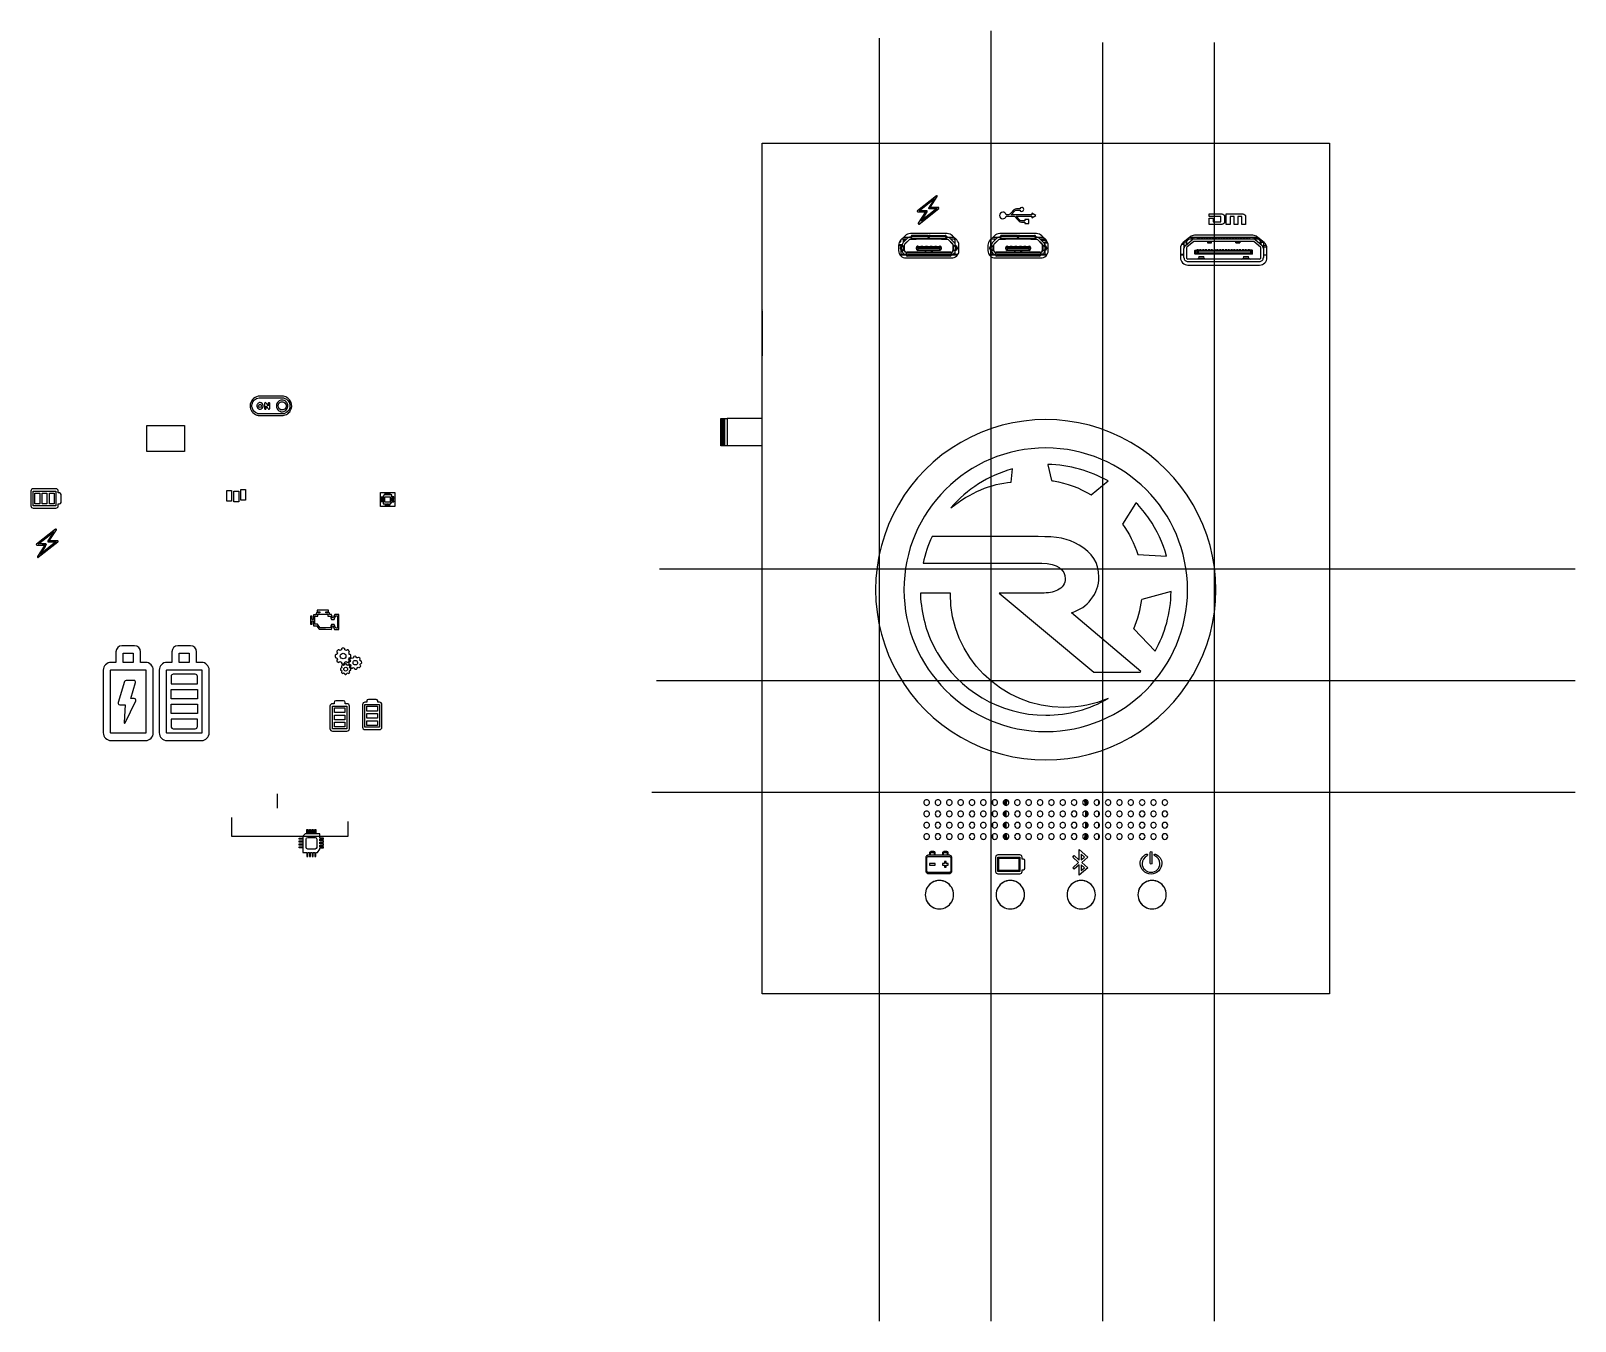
# Model space of a CAD drawing. Extents: x -57 to 161, y 70 to 252.
import ezdxf

# ---------------------------------------------------------------- set-up
doc = ezdxf.new("R2010")
doc.units = 0
doc.layers.get('0').update_dxf_attribs({"linetype": 'CONTINUOUS'})

msp = doc.modelspace()

# ---------------------------------------------------------------- linework, layer by layer
at = {"color": 7}
for points in [[(62.490516, 70.321923), (62.490516, 251.256116)], [(78.238516, 70.321924), (78.238516, 252.27232)], [(93.986516, 70.321926), (93.986516, 250.623156)], [(109.734516, 70.321927), (109.734516, 250.623156)], [(45.941518, 236.455873), (125.941518, 236.455873)], [(45.941518, 116.455872), (45.941518, 236.455873)], [(125.941518, 236.455873), (125.941518, 116.455872)], [(70.523079, 229.024322), (67.829965, 226.900177)], [(70.796183, 227.370523), (69.631696, 227.370523), (70.633079, 228.921908)], [(67.875483, 226.767417), (68.990659, 226.767417), (67.962724, 225.14017)], [(68.072725, 225.037756), (70.8417, 227.237764)], [(68.651722, 226.909277), (68.075007, 226.924411), (69.161838, 227.782278)], [(69.127211, 226.915349), (68.095483, 226.915349), (70.25756, 228.622252), (69.426868, 227.336385)], [(69.491351, 227.222592), (70.579975, 227.222592), (68.330657, 225.43224)], [(68.330657, 225.43224), (69.191694, 226.801555)], [(70.060461, 227.213731), (70.649503, 227.196903), (69.547646, 226.318812)], [(84.54159, 226.245863), (83.97144, 226.575124), (83.97144, 226.340248), (81.057229, 226.340248), (81.624657, 226.939741)], [(82.277672, 227.195524), (81.806709, 227.195604)], [(80.681743, 226.340264), (80.352072, 226.340264)], [(80.352117, 226.151933), (80.676009, 226.151933)], [(80.67839, 226.151933), (81.394782, 226.151933)], [(82.337323, 225.552253), (81.769765, 226.151862), (83.971313, 226.151862), (83.971313, 225.916608), (84.54159, 226.245863)], [(82.519406, 225.296496), (82.973278, 225.296596), (82.973278, 225.10543), (83.543579, 225.10543), (83.543579, 225.675673), (82.973278, 225.675673), (82.973278, 225.484755)], [(110.784526, 224.983295), (109.002418, 224.983295), (108.999934, 225.8551), (109.557852, 225.8551), (109.560336, 225.349962), (110.614077, 225.349962), (110.614077, 226.090127), (108.999934, 226.090127), (109.002418, 226.456794), (110.784526, 226.456794)], [(111.171989, 226.069326), (111.171989, 225.370764)], [(114.139167, 226.069326), (114.139167, 224.982674), (113.58156, 224.982674), (113.58156, 226.089196), (113.050032, 226.089196), (113.050032, 224.982674), (112.494598, 224.982674), (112.494598, 226.089196), (111.963381, 226.089196), (111.963381, 224.982674), (111.404842, 224.982674), (111.404842, 226.456794), (113.754493, 226.456794)], [(114.139478, 226.069326), (114.139167, 226.069326)], [(65.316359, 222.503985), (65.516359, 222.503985), (65.516359, 222.795819)], [(65.316359, 222.538887), (65.316359, 222.503985)], [(66.10261, 223.388335), (65.499056, 222.784781)], [(65.516359, 222.795819), (65.516359, 222.802084)], [(65.738518, 222.895869), (65.610144, 222.895869)], [(66.314254, 222.895869), (65.738518, 222.895869)], [(65.816359, 222.895869), (65.816359, 222.795819)], [(66.016359, 222.795819), (65.816359, 222.795819)], [(65.816359, 222.795819), (65.816359, 222.503985)], [(65.816359, 222.503985), (65.92237, 222.503985)], [(66.453163, 223.034778), (65.84961, 222.431225)], [(65.910144, 223.19587), (66.842072, 223.19587)], [(66.016359, 222.895869), (66.016359, 222.795819)], [(66.016359, 222.597974), (66.016359, 222.795819)], [(66.061742, 222.219093), (66.665295, 222.822646)], [(66.667366, 222.817646), (66.066742, 222.217022)], [(66.346634, 222.503985), (66.353705, 222.503985)], [(66.438518, 222.588798), (66.438518, 222.595869)], [(66.842072, 223.19587), (66.938518, 223.19587)], [(66.938518, 222.895869), (66.842072, 222.895869)], [(66.844143, 222.89087), (67.648518, 222.89087)], [(72.037965, 223.695873), (66.845072, 223.695873)], [(66.938518, 223.284544), (66.938518, 223.09742)], [(66.938518, 223.09742), (66.938518, 223.004984)], [(69.428518, 223.004984), (66.938518, 223.004984)], [(66.938518, 223.004984), (66.938518, 222.895869)], [(69.428518, 222.895869), (66.938518, 222.895869)], [(67.138518, 223.440869), (67.138518, 223.253746)], [(69.228518, 223.440869), (67.138518, 223.440869)], [(69.228518, 223.253746), (67.138518, 223.253746)], [(67.513518, 222.895869), (67.513518, 222.89087)], [(67.648518, 222.89087), (67.648518, 222.895869)], [(69.228518, 223.440869), (69.228518, 223.253746)], [(69.428518, 223.09742), (69.428518, 223.284544)], [(69.428518, 223.19587), (69.448518, 223.19587)], [(69.428518, 223.004984), (69.428518, 223.09742)], [(69.428518, 223.095869), (69.448518, 223.095869)], [(69.428518, 222.895869), (69.428518, 223.004984)], [(69.448518, 222.895869), (69.428518, 222.895869)], [(69.448518, 223.284544), (69.448518, 223.09742)], [(69.448518, 223.09742), (69.448518, 223.004984)], [(71.938518, 223.004984), (69.448518, 223.004984)], [(69.448518, 223.004984), (69.448518, 222.895869)], [(71.938518, 222.895869), (69.448518, 222.895869)], [(69.648518, 223.440869), (71.738518, 223.440869)], [(69.648518, 223.440869), (69.648518, 223.253746)], [(71.738518, 223.253746), (69.648518, 223.253746)], [(71.228518, 222.895869), (71.228518, 222.89087)], [(71.228518, 222.89087), (72.032894, 222.89087)], [(71.363518, 222.89087), (71.363518, 222.895869)], [(71.738518, 223.253746), (71.738518, 223.440869)], [(71.938518, 223.284544), (71.938518, 223.09742)], [(71.938518, 223.19587), (72.034965, 223.19587)], [(71.938518, 223.004984), (71.938518, 223.09742)], [(71.938518, 222.895869), (71.938518, 223.004984)], [(72.034965, 222.895869), (71.938518, 222.895869)], [(72.034965, 223.19587), (72.972892, 223.19587)], [(72.810295, 222.217022), (72.209671, 222.817646)], [(72.211742, 222.822646), (72.815295, 222.219093)], [(73.027427, 222.431225), (72.423874, 223.034778)], [(72.438518, 222.595869), (72.438518, 222.588798)], [(73.138518, 222.895869), (72.562782, 222.895869)], [(72.627518, 222.831133), (72.627518, 222.895869)], [(72.627518, 222.399798), (72.627518, 222.406869)], [(73.38398, 222.784781), (72.780427, 223.388335)], [(73.127518, 222.79587), (73.127518, 222.895869)], [(73.127518, 222.79587), (73.127518, 222.294068)], [(73.272892, 222.895869), (73.138518, 222.895869)], [(73.627518, 222.403296), (73.627518, 220.934896)], [(78.70261, 223.388335), (78.099056, 222.784781)], [(78.914254, 222.895869), (78.338518, 222.895869), (78.207518, 222.895869)], [(78.207518, 222.893243), (78.207518, 222.79587)], [(78.207518, 221.945869), (78.207518, 222.79587)], [(79.053163, 223.034778), (78.449609, 222.431225)], [(78.510145, 223.19587), (79.442072, 223.19587)], [(78.661742, 222.219093), (79.265295, 222.822646)], [(79.267366, 222.817646), (78.666742, 222.217022)], [(78.707518, 222.895869), (78.707518, 222.689133)], [(78.707518, 222.264869), (78.707518, 222.257798)], [(79.038518, 222.588798), (79.038518, 222.595869)], [(79.442072, 223.19587), (79.538518, 223.19587)], [(79.538518, 222.895869), (79.442072, 222.895869)], [(79.444143, 222.89087), (80.248518, 222.89087)], [(84.637965, 223.695873), (79.445072, 223.695873)], [(79.538518, 223.284544), (79.538518, 223.09742)], [(79.538518, 223.09742), (79.538518, 223.004984)], [(82.028518, 223.004984), (79.538518, 223.004984)], [(79.538518, 223.004984), (79.538518, 222.895869)], [(82.028518, 222.895869), (79.538518, 222.895869)], [(79.738518, 223.440869), (79.738518, 223.253746)], [(81.828518, 223.440869), (79.738518, 223.440869)], [(81.828518, 223.253746), (79.738518, 223.253746)], [(80.113518, 222.895869), (80.113518, 222.89087)], [(80.247518, 222.895869), (80.247518, 222.89087)], [(80.248518, 222.89087), (80.248518, 222.895869)], [(81.828518, 223.440869), (81.828518, 223.253746)], [(82.028518, 223.09742), (82.028518, 223.284544)], [(82.028518, 223.19587), (82.048518, 223.19587)], [(82.028518, 223.004984), (82.028518, 223.09742)], [(82.028518, 223.095869), (82.048518, 223.095869)], [(82.028518, 222.895869), (82.028518, 223.004984)], [(82.048518, 222.895869), (82.028518, 222.895869)], [(82.048518, 223.284544), (82.048518, 223.09742)], [(82.048518, 223.09742), (82.048518, 223.004984)], [(84.538518, 223.004984), (82.048518, 223.004984)], [(82.048518, 223.004984), (82.048518, 222.895869)], [(84.538518, 222.895869), (82.048518, 222.895869)], [(82.248518, 223.440869), (84.338518, 223.440869)], [(82.248518, 223.440869), (82.248518, 223.253746)], [(84.338518, 223.253746), (82.248518, 223.253746)], [(83.828518, 222.895869), (83.828518, 222.89087)], [(83.828518, 222.89087), (84.632894, 222.89087)], [(83.963518, 222.89087), (83.963518, 222.895869)], [(84.338518, 223.253746), (84.338518, 223.440869)], [(84.538518, 223.284544), (84.538518, 223.09742)], [(84.538518, 223.19587), (84.634965, 223.19587)], [(84.538518, 223.004984), (84.538518, 223.09742)], [(84.538518, 222.895869), (84.538518, 223.004984)], [(84.634965, 222.895869), (84.538518, 222.895869)], [(84.634965, 223.19587), (85.572892, 223.19587)], [(85.410295, 222.217022), (84.809671, 222.817646)], [(84.811742, 222.822646), (85.415295, 222.219093)], [(85.627427, 222.431225), (85.023874, 223.034778)], [(85.038518, 222.595869), (85.038518, 222.588798)], [(85.122479, 222.511908), (85.122479, 222.504837)], [(85.872892, 222.895869), (85.738518, 222.895869), (85.162782, 222.895869)], [(85.164375, 222.895869), (85.164375, 222.894277)], [(85.233518, 222.400869), (85.226447, 222.400869)], [(85.327518, 222.30687), (85.327518, 222.299798)], [(85.664375, 222.700869), (85.357782, 222.700869)], [(85.983981, 222.784781), (85.380427, 223.388335)], [(85.662169, 222.695869), (85.532863, 222.695869)], [(86.02248, 222.400869), (85.655579, 222.400869)], [(85.657169, 222.895869), (85.657169, 222.700869)], [(85.907169, 222.705869), (85.662169, 222.705869)], [(85.907169, 222.695869), (85.662169, 222.695869)], [(85.664375, 222.705869), (85.664375, 222.895869)], [(85.827518, 222.400869), (85.827518, 221.945869)], [(85.907169, 222.861593), (85.907169, 222.705869)], [(85.907169, 222.705869), (85.907169, 222.695869)], [(86.059327, 222.700869), (85.907169, 222.700869)], [(86.02248, 222.395869), (86.02248, 222.411869), (86.02248, 222.700869)], [(86.02248, 222.395869), (86.230205, 222.395869)], [(105.125271, 222.195869), (105.438518, 222.195869)], [(105.438518, 222.345869), (105.249989, 222.345869)], [(106.265153, 223.200968), (105.317485, 222.407571)], [(105.422952, 222.495869), (105.438518, 222.495869)], [(105.438518, 222.495869), (105.438518, 222.508902)], [(105.788518, 222.152337), (105.788518, 222.495869), (105.438518, 222.495869), (105.438518, 221.602473)], [(105.635453, 222.02419), (106.583121, 222.817586)], [(105.788518, 222.801925), (105.788518, 222.495869)], [(105.788518, 222.495869), (105.838518, 222.495869)], [(105.838518, 222.345869), (105.788518, 222.345869)], [(105.788518, 222.195869), (105.838518, 222.195869)], [(106.188518, 222.94587), (105.838518, 222.595869)], [(105.838518, 222.194198), (105.838518, 222.595869)], [(106.807799, 222.549221), (105.860131, 221.755824)], [(106.188518, 222.94587), (106.936187, 222.94587)], [(106.259063, 223.19587), (115.823974, 223.19587)], [(106.491055, 222.94587), (106.491055, 223.19587)], [(106.591055, 222.94587), (106.591055, 223.19587)], [(106.647518, 222.94587), (106.647518, 223.19587)], [(106.738518, 222.94587), (106.738518, 223.145869)], [(107.338518, 222.94587), (107.338518, 223.145869), (106.738518, 223.145869)], [(106.936187, 222.94587), (115.14085, 222.94587)], [(106.936187, 222.595869), (115.14085, 222.595869)], [(115.14385, 223.445872), (106.939187, 223.445872)], [(107.231018, 223.145869), (107.231018, 223.19587)], [(107.476018, 222.94587), (107.476018, 223.19587)], [(107.631018, 222.94587), (107.631018, 223.19587)], [(107.876018, 222.94587), (107.876018, 223.19587)], [(108.031018, 222.94587), (108.031018, 223.19587)], [(108.276018, 222.94587), (108.276018, 223.19587)], [(108.369053, 222.94587), (108.369053, 223.19587)], [(108.369053, 223.170629), (108.370052, 223.170629)], [(108.370052, 222.94587), (108.370052, 223.170629)], [(108.431018, 222.94587), (108.431018, 223.19587)], [(108.676018, 222.94587), (108.676018, 223.19587)], [(108.687518, 222.94587), (108.687518, 223.19587)], [(108.713518, 222.595869), (108.771594, 222.399432)], [(109.305442, 222.399432), (108.771594, 222.399432)], [(108.773705, 222.395869), (109.303331, 222.395869)], [(108.831018, 222.94587), (108.831018, 223.19587)], [(109.076018, 222.94587), (109.076018, 223.19587)], [(109.15261, 222.94587), (109.15261, 223.170629), (109.153609, 223.170629)], [(109.153609, 222.94587), (109.153609, 223.19587)], [(109.231018, 222.94587), (109.231018, 223.19587)], [(109.305442, 222.399432), (109.363518, 222.595869)], [(109.476018, 222.94587), (109.476018, 223.19587)], [(109.631018, 222.94587), (109.631018, 223.19587)], [(109.876018, 222.94587), (109.876018, 223.19587)], [(110.031018, 222.94587), (110.031018, 223.19587)], [(110.276018, 222.94587), (110.276018, 223.19587)], [(110.431018, 222.94587), (110.431018, 223.19587)], [(110.676018, 222.94587), (110.676018, 223.19587)], [(110.831018, 222.94587), (110.831018, 223.19587)], [(111.076018, 222.94587), (111.076018, 223.19587)], [(111.231018, 223.045869), (111.076018, 223.045869)], [(111.231018, 223.025869), (111.076018, 223.025869)], [(111.231018, 222.94587), (111.231018, 223.19587)], [(111.476018, 222.94587), (111.476018, 223.19587)], [(111.476018, 223.045869), (111.57142, 223.045869)], [(111.631018, 223.025869), (111.476018, 223.025869)], [(111.57142, 223.19587), (111.57142, 223.065869)], [(111.57142, 223.065869), (111.631018, 223.065869)], [(111.57142, 223.025869), (111.57142, 223.065869)], [(111.631018, 222.94587), (111.631018, 223.19587)], [(111.876018, 222.94587), (111.876018, 223.19587)], [(111.876018, 223.065869), (111.97142, 223.065869)], [(112.031018, 223.025869), (111.876018, 223.025869)], [(111.97142, 223.065869), (111.97142, 223.19587)], [(111.97142, 223.025869), (111.97142, 223.065869)], [(111.97142, 223.045869), (112.031018, 223.045869)], [(112.031018, 222.94587), (112.031018, 223.19587)], [(112.276018, 222.94587), (112.276018, 223.19587)], [(112.431018, 223.045869), (112.276018, 223.045869)], [(112.431018, 223.025869), (112.276018, 223.025869)], [(112.431018, 222.94587), (112.431018, 223.19587)], [(112.676018, 222.94587), (112.676018, 223.19587)], [(112.771594, 222.399432), (112.713518, 222.595869)], [(112.831018, 223.115869), (112.76142, 223.115869)], [(113.363518, 222.595869), (113.305442, 222.399432), (112.771594, 222.399432)], [(112.773705, 222.395869), (113.303331, 222.395869)], [(112.831018, 222.94587), (112.831018, 223.19587)], [(113.076018, 222.94587), (113.076018, 223.19587)], [(113.231018, 223.115869), (113.076018, 223.115869)], [(113.231018, 222.94587), (113.231018, 223.19587)], [(113.476018, 222.94587), (113.476018, 223.19587)], [(113.631018, 223.115869), (113.476018, 223.115869)], [(113.631018, 222.94587), (113.631018, 223.19587)], [(113.876018, 222.94587), (113.876018, 223.19587)], [(114.031018, 223.115869), (113.876018, 223.115869)], [(114.031018, 222.94587), (114.031018, 223.19587)], [(114.276018, 222.94587), (114.276018, 223.19587)], [(114.411419, 223.115869), (114.276018, 223.115869)], [(114.431018, 223.114583), (114.411419, 223.115869)], [(114.431018, 222.94587), (114.431018, 223.19587)], [(114.676018, 222.94587), (114.676018, 223.19587)], [(114.738518, 223.025869), (114.676018, 223.025869)], [(115.338518, 223.145869), (114.738518, 223.145869)], [(114.738518, 222.94587), (114.738518, 223.145869)], [(115.14085, 222.94587), (115.888518, 222.94587)], [(116.216906, 221.755824), (115.269237, 222.549221)], [(115.27142, 223.19587), (115.27142, 223.145869)], [(115.338518, 222.94587), (115.338518, 223.145869)], [(115.67142, 223.065869), (115.338518, 223.065869)], [(116.027029, 223.025869), (115.338518, 223.025869)], [(116.441584, 222.02419), (115.493915, 222.817586)], [(115.67142, 223.065869), (115.67142, 223.19587)], [(115.67142, 223.025869), (115.67142, 223.065869)], [(116.765552, 222.407571), (115.817883, 223.200968)], [(115.888518, 222.94587), (116.238518, 222.595869)], [(116.288518, 222.775869), (116.058518, 222.775869)], [(116.238518, 222.194198), (116.238518, 222.595869)], [(116.288518, 222.806948), (116.288518, 222.495869)], [(116.288518, 222.495869), (116.638518, 222.495869)], [(116.288518, 222.495869), (116.288518, 222.152337)], [(116.638518, 222.513925), (116.638518, 222.495869)], [(116.638518, 222.495869), (116.638518, 221.602473)], [(65.191518, 222.042319), (65.191518, 221.295873)], [(65.191518, 221.995869), (65.688518, 221.995869)], [(65.691132, 222.095869), (65.192885, 222.095869)], [(65.379758, 220.695981), (65.554172, 220.695981)], [(65.379758, 220.695981), (66.238518, 220.695981)], [(66.238526, 220.65587), (65.409115, 220.65587)], [(65.640071, 221.74587), (65.448518, 221.74587)], [(65.448518, 221.545869), (65.448518, 221.74587)], [(65.448518, 221.545869), (65.640071, 221.545869)], [(65.507518, 221.995869), (65.507518, 221.90331)], [(65.507518, 221.388428), (65.507518, 220.745869)], [(66.007518, 220.745869), (65.507518, 220.745869)], [(65.507518, 220.745869), (65.557518, 220.69587)], [(65.602441, 221.945869), (65.793994, 221.945869)], [(65.602441, 221.34587), (65.793994, 221.34587)], [(65.640071, 221.545869), (65.640071, 221.74587)], [(65.688518, 221.945869), (65.688518, 222.042316)], [(65.688518, 221.295869), (65.688518, 221.34587)], [(65.793994, 221.945869), (65.883686, 221.945869), (65.883686, 221.34587)], [(65.793994, 221.34587), (65.883686, 221.34587)], [(65.883686, 221.945869), (65.988518, 221.945869)], [(65.883686, 221.34587), (65.988518, 221.34587)], [(65.988518, 222.042316), (65.988518, 221.945869)], [(65.988518, 221.995869), (65.993518, 221.995869)], [(65.988518, 221.34587), (65.988518, 221.945869)], [(65.988518, 221.34587), (65.988518, 221.295869)], [(65.993518, 222.040245), (65.993518, 221.40087)], [(65.999785, 222.095869), (65.994322, 222.095869)], [(66.007518, 221.200271), (66.007518, 221.302869)], [(66.007518, 220.745869), (66.007518, 220.796731)], [(66.028229, 220.69587), (66.007518, 220.745869)], [(66.238518, 221.045869), (72.638518, 221.045869)], [(66.238518, 221.045869), (66.238518, 220.936755)], [(66.238518, 220.936755), (66.238518, 220.844319)], [(72.638518, 220.936755), (66.238518, 220.936755)], [(66.238518, 220.844319), (66.238518, 220.657195)], [(66.241518, 220.245873), (72.641518, 220.245873)], [(68.928518, 221.050869), (66.343518, 221.050869)], [(72.438518, 220.687993), (66.438518, 220.687993)], [(66.438518, 220.687993), (66.438518, 220.500869)], [(72.438518, 220.500869), (66.438518, 220.500869)], [(67.680223, 221.050869), (67.673082, 221.045869)], [(67.688518, 221.52587), (67.688518, 221.725869)], [(67.888518, 221.725869), (67.688518, 221.725869)], [(67.688518, 221.52587), (67.888518, 221.52587)], [(67.888518, 221.92587), (67.888518, 221.725869)], [(67.953518, 221.92587), (67.888518, 221.92587)], [(67.888518, 221.725869), (67.888518, 221.52587)], [(67.953518, 221.725869), (67.888518, 221.725869)], [(70.988518, 221.52587), (67.888518, 221.52587)], [(67.888518, 221.52587), (67.888518, 221.325869)], [(70.988518, 221.325869), (67.888518, 221.325869)], [(67.953518, 221.725869), (67.953518, 221.92587)], [(68.323518, 221.805869), (67.953518, 221.805869)], [(67.953518, 221.705869), (67.953518, 221.725869)], [(68.323518, 221.705869), (67.953518, 221.705869)], [(68.047518, 221.050869), (68.047518, 221.045869)], [(68.228518, 221.045869), (68.228518, 221.050869)], [(68.323518, 221.92587), (68.603518, 221.92587)], [(68.323518, 221.725869), (68.323518, 221.92587)], [(68.603518, 221.725869), (68.323518, 221.725869)], [(68.323518, 221.705869), (68.323518, 221.725869)], [(68.603518, 221.725869), (68.603518, 221.92587)], [(68.973518, 221.805869), (68.603518, 221.805869)], [(68.603518, 221.705869), (68.603518, 221.725869)], [(68.973518, 221.705869), (68.603518, 221.705869)], [(68.928518, 221.325869), (68.928518, 221.050869)], [(69.028518, 221.050869), (68.928518, 221.050869)], [(68.973518, 221.92587), (69.253518, 221.92587)], [(69.253518, 221.725869), (68.973518, 221.725869), (68.973518, 221.92587)], [(68.973518, 221.705869), (68.973518, 221.725869)], [(69.028518, 221.197856), (69.028518, 221.325869)], [(69.848518, 221.245869), (69.028518, 221.245869)], [(69.028518, 221.045869), (69.028518, 221.197856)], [(69.253518, 221.725869), (69.253518, 221.92587)], [(69.623518, 221.805869), (69.253518, 221.805869)], [(69.253518, 221.705869), (69.253518, 221.725869)], [(69.623518, 221.705869), (69.253518, 221.705869)], [(69.278518, 221.245869), (69.278518, 221.325869)], [(69.598518, 221.325869), (69.598518, 221.245869)], [(69.623518, 221.92587), (69.903518, 221.92587)], [(69.623518, 221.725869), (69.623518, 221.92587)], [(69.903518, 221.725869), (69.623518, 221.725869)], [(69.623518, 221.705869), (69.623518, 221.725869)], [(69.848518, 221.325869), (69.848518, 221.197856)], [(69.848518, 221.045869), (69.848518, 221.197856)], [(69.948518, 221.050869), (69.848518, 221.050869)], [(69.903518, 221.725869), (69.903518, 221.92587)], [(70.273518, 221.805869), (69.903518, 221.805869)], [(69.903518, 221.705869), (69.903518, 221.725869)], [(70.273518, 221.705869), (69.903518, 221.705869)], [(69.948518, 221.050869), (69.948518, 221.325869)], [(72.533518, 221.050869), (69.948518, 221.050869)], [(70.273518, 221.92587), (70.553518, 221.92587)], [(70.273518, 221.725869), (70.273518, 221.92587)], [(70.273518, 221.705869), (70.273518, 221.725869)], [(70.553518, 221.725869), (70.273518, 221.725869)], [(70.553518, 221.725869), (70.553518, 221.92587)], [(70.923518, 221.805869), (70.553518, 221.805869)], [(70.553518, 221.705869), (70.553518, 221.725869)], [(70.923518, 221.705869), (70.553518, 221.705869)], [(70.648518, 221.050869), (70.648518, 221.045869)], [(70.923518, 221.92587), (70.988518, 221.92587)], [(70.923518, 221.725869), (70.923518, 221.92587)], [(70.988518, 221.725869), (70.923518, 221.725869)], [(70.923518, 221.705869), (70.923518, 221.725869)], [(71.188518, 221.725869), (70.988518, 221.725869), (70.988518, 221.92587)], [(70.988518, 221.52587), (70.988518, 221.725869)], [(70.988518, 221.325869), (70.988518, 221.52587), (71.188518, 221.52587)], [(71.087518, 221.045869), (71.087518, 221.050869)], [(71.188518, 221.725869), (71.188518, 221.52587)], [(71.203954, 221.045869), (71.196814, 221.050869)], [(72.438518, 220.500869), (72.438518, 220.687993)], [(72.627518, 221.045869), (72.627518, 221.063728)], [(73.473922, 220.65587), (72.638511, 220.65587)], [(72.638518, 220.936755), (72.638518, 221.045869)], [(72.638518, 220.936755), (72.638518, 220.844319)], [(72.638518, 220.657195), (72.638518, 220.844319)], [(72.638518, 220.695981), (73.503278, 220.695981)], [(72.883518, 221.40087), (72.883518, 222.040245)], [(72.888518, 221.945869), (72.888518, 222.042316)], [(72.888518, 221.945869), (72.888518, 221.34587), (72.993351, 221.34587)], [(72.993351, 221.945869), (72.888518, 221.945869)], [(72.888518, 221.295869), (72.888518, 221.34587)], [(72.993351, 221.34587), (72.993351, 221.945869)], [(73.083043, 221.945869), (72.993351, 221.945869)], [(72.993351, 221.34587), (73.083043, 221.34587)], [(73.077518, 220.69587), (73.127518, 220.745869)], [(73.080863, 220.695981), (73.174174, 220.695981)], [(73.083043, 221.945869), (73.274595, 221.945869)], [(73.083043, 221.34587), (73.274595, 221.34587)], [(73.127518, 221.044118), (73.127518, 220.745869)], [(73.127518, 220.745869), (73.177518, 220.69587)], [(73.188518, 222.042316), (73.188518, 221.945869)], [(73.188518, 221.295869), (73.188518, 221.34587)], [(73.236965, 221.545869), (73.236965, 221.74587)], [(73.428518, 221.74587), (73.236965, 221.74587)], [(73.428518, 221.74587), (73.428518, 221.545869), (73.236965, 221.545869)], [(73.691518, 221.295873), (73.691518, 222.042319)], [(77.791518, 222.042319), (77.791518, 221.295873)], [(77.979758, 220.695981), (78.838518, 220.695981)], [(78.838526, 220.65587), (78.009114, 220.65587)], [(78.240071, 221.74587), (78.048518, 221.74587)], [(78.048518, 221.545869), (78.048518, 221.74587)], [(78.048518, 221.545869), (78.240071, 221.545869)], [(78.157518, 220.69587), (78.207518, 220.745869)], [(78.160862, 220.695981), (78.254174, 220.695981)], [(78.202441, 221.945869), (78.393994, 221.945869)], [(78.202441, 221.34587), (78.393994, 221.34587)], [(78.207518, 220.745869), (78.207518, 221.34587)], [(78.207518, 220.745869), (78.257518, 220.69587)], [(78.707518, 220.745869), (78.207518, 220.745869)], [(78.240071, 221.545869), (78.240071, 221.74587)], [(78.288518, 221.945869), (78.288518, 222.042316)], [(78.288518, 221.295869), (78.288518, 221.34587)], [(78.393994, 221.945869), (78.483686, 221.945869), (78.483686, 221.34587)], [(78.393994, 221.34587), (78.483686, 221.34587)], [(78.483686, 221.945869), (78.588518, 221.945869)], [(78.483686, 221.34587), (78.588518, 221.34587)], [(78.588518, 222.042316), (78.588518, 221.945869)], [(78.588518, 221.34587), (78.588518, 221.945869)], [(78.588518, 221.34587), (78.588518, 221.295869)], [(78.593518, 222.040245), (78.593518, 221.40087)], [(78.707518, 221.142405), (78.707518, 221.08294)], [(78.707518, 220.761698), (78.707518, 220.745869)], [(78.728229, 220.69587), (78.707518, 220.745869)], [(78.838518, 221.045869), (85.238518, 221.045869)], [(78.838518, 221.045869), (78.838518, 220.936755)], [(78.838518, 220.936755), (78.838518, 220.844319)], [(85.238518, 220.936755), (78.838518, 220.936755)], [(78.838518, 220.844319), (78.838518, 220.657195)], [(78.841518, 220.245873), (85.241518, 220.245873)], [(81.528518, 221.050869), (78.943518, 221.050869)], [(85.038518, 220.687993), (79.038518, 220.687993)], [(79.038518, 220.687993), (79.038518, 220.500869)], [(85.038518, 220.500869), (79.038518, 220.500869)], [(80.280223, 221.050869), (80.273082, 221.045869)], [(80.488518, 221.92587), (80.488518, 221.725869), (80.288518, 221.725869)], [(80.288518, 221.52587), (80.288518, 221.725869)], [(80.288518, 221.52587), (80.488518, 221.52587)], [(80.553518, 221.92587), (80.488518, 221.92587)], [(80.488518, 221.725869), (80.488518, 221.52587)], [(80.553518, 221.725869), (80.488518, 221.725869)], [(80.488518, 221.52587), (80.488518, 221.325869)], [(83.588518, 221.52587), (80.488518, 221.52587)], [(83.588518, 221.325869), (80.488518, 221.325869)], [(80.553518, 221.725869), (80.553518, 221.92587)], [(80.923518, 221.805869), (80.553518, 221.805869)], [(80.553518, 221.705869), (80.553518, 221.725869)], [(80.923518, 221.705869), (80.553518, 221.705869)], [(80.747518, 221.050869), (80.747518, 221.045869)], [(80.828518, 221.045869), (80.828518, 221.050869)], [(80.923518, 221.92587), (81.203518, 221.92587)], [(81.203518, 221.725869), (80.923518, 221.725869), (80.923518, 221.92587)], [(80.923518, 221.705869), (80.923518, 221.725869)], [(81.203518, 221.725869), (81.203518, 221.92587)], [(81.573518, 221.805869), (81.203518, 221.805869)], [(81.203518, 221.705869), (81.203518, 221.725869)], [(81.573518, 221.705869), (81.203518, 221.705869)], [(81.528518, 221.325869), (81.528518, 221.050869)], [(81.628518, 221.050869), (81.528518, 221.050869)], [(81.573518, 221.92587), (81.853518, 221.92587)], [(81.853518, 221.725869), (81.573518, 221.725869), (81.573518, 221.92587)], [(81.573518, 221.705869), (81.573518, 221.725869)], [(81.628518, 221.197856), (81.628518, 221.325869)], [(82.448518, 221.245869), (81.628518, 221.245869)], [(81.628518, 221.045869), (81.628518, 221.197856)], [(81.853518, 221.725869), (81.853518, 221.92587)], [(82.223518, 221.805869), (81.853518, 221.805869)], [(81.853518, 221.705869), (81.853518, 221.725869)], [(82.223518, 221.705869), (81.853518, 221.705869)], [(81.878518, 221.245869), (81.878518, 221.325869)], [(82.198518, 221.325869), (82.198518, 221.245869)], [(82.223518, 221.92587), (82.503518, 221.92587)], [(82.223518, 221.725869), (82.223518, 221.92587)], [(82.503518, 221.725869), (82.223518, 221.725869)], [(82.223518, 221.705869), (82.223518, 221.725869)], [(82.448518, 221.325869), (82.448518, 221.197856)], [(82.448518, 221.045869), (82.448518, 221.197856)], [(82.548518, 221.050869), (82.448518, 221.050869)], [(82.503518, 221.725869), (82.503518, 221.92587)], [(82.873518, 221.805869), (82.503518, 221.805869)], [(82.503518, 221.705869), (82.503518, 221.725869)], [(82.873518, 221.705869), (82.503518, 221.705869)], [(82.548518, 221.050869), (82.548518, 221.325869)], [(85.133518, 221.050869), (82.548518, 221.050869)], [(82.873518, 221.92587), (83.153518, 221.92587)], [(83.153518, 221.725869), (82.873518, 221.725869), (82.873518, 221.92587)], [(82.873518, 221.705869), (82.873518, 221.725869)], [(83.153518, 221.725869), (83.153518, 221.92587)], [(83.523518, 221.805869), (83.153518, 221.805869)], [(83.153518, 221.705869), (83.153518, 221.725869)], [(83.523518, 221.705869), (83.153518, 221.705869)], [(83.248518, 221.050869), (83.248518, 221.045869)], [(83.287518, 221.050869), (83.287518, 221.045869)], [(83.523518, 221.92587), (83.588518, 221.92587)], [(83.523518, 221.725869), (83.523518, 221.92587)], [(83.588518, 221.725869), (83.523518, 221.725869)], [(83.523518, 221.705869), (83.523518, 221.725869)], [(83.788518, 221.725869), (83.588518, 221.725869), (83.588518, 221.92587)], [(83.588518, 221.52587), (83.588518, 221.725869)], [(83.588518, 221.52587), (83.788518, 221.52587)], [(83.588518, 221.325869), (83.588518, 221.52587)], [(83.787518, 221.050869), (83.787518, 221.045869)], [(83.788518, 221.725869), (83.788518, 221.52587)], [(83.803954, 221.045869), (83.796814, 221.050869)], [(85.038518, 220.500869), (85.038518, 220.687993)], [(86.073922, 220.65587), (85.238511, 220.65587)], [(85.238518, 220.936755), (85.238518, 221.045869)], [(85.238518, 220.936755), (85.238518, 220.844319)], [(85.238518, 220.657195), (85.238518, 220.844319)], [(85.238518, 220.695981), (86.103278, 220.695981)], [(85.327518, 220.745869), (85.306808, 220.69587)], [(85.327518, 221.109555), (85.327518, 221.062248)], [(85.327518, 220.753118), (85.327518, 220.745869), (85.827518, 220.745869)], [(85.483518, 221.40087), (85.483518, 222.040245)], [(85.488518, 221.945869), (85.488518, 222.042316)], [(85.488518, 221.945869), (85.488518, 221.34587)], [(85.59335, 221.945869), (85.488518, 221.945869)], [(85.488518, 221.34587), (85.59335, 221.34587)], [(85.488518, 221.295869), (85.488518, 221.34587)], [(85.59335, 221.34587), (85.59335, 221.945869)], [(85.683043, 221.945869), (85.59335, 221.945869)], [(85.59335, 221.34587), (85.683043, 221.34587)], [(85.683043, 221.945869), (85.874596, 221.945869)], [(85.683043, 221.34587), (85.874596, 221.34587)], [(85.827518, 220.745869), (85.777518, 220.69587)], [(85.780861, 220.695981), (85.874176, 220.695981)], [(85.788518, 222.042316), (85.788518, 221.945869)], [(85.788518, 221.295869), (85.788518, 221.34587)], [(85.827518, 221.34587), (85.827518, 220.745869)], [(85.827518, 220.745869), (85.877518, 220.69587)], [(85.836965, 221.545869), (85.836965, 221.74587)], [(86.028518, 221.74587), (85.836965, 221.74587)], [(86.028518, 221.74587), (86.028518, 221.545869), (85.836965, 221.545869)], [(86.291518, 221.295873), (86.291518, 222.042319)], [(104.941518, 221.602476), (104.941518, 220.295872)], [(104.941518, 220.695981), (105.438518, 220.695981)], [(105.438518, 220.65587), (104.941518, 220.65587)], [(105.438518, 220.29587), (105.438518, 221.602473)], [(105.788518, 221.602473), (105.788518, 220.29587)], [(116.088518, 220.095869), (105.988518, 220.095869)], [(106.988518, 221.285869), (107.038518, 221.335869), (107.129241, 221.335865)], [(107.079338, 220.84587), (106.988518, 220.845869), (106.988518, 221.285869)], [(107.079338, 221.285869), (106.988518, 221.285869)], [(107.129241, 220.795873), (107.038518, 220.795869), (106.988518, 220.845869)], [(107.079728, 221.285674), (107.079338, 221.285869)], [(107.079338, 220.84587), (107.079728, 220.846064)], [(107.079728, 220.846064), (107.079728, 221.285674)], [(107.110802, 220.799414), (107.129812, 220.795898)], [(107.129812, 221.33584), (107.110957, 221.332384)], [(107.129241, 221.335865), (107.216018, 221.335869)], [(114.947796, 220.795873), (107.129241, 220.795873)], [(107.216018, 221.255869), (107.216018, 221.335869)], [(107.491018, 221.255869), (107.216018, 221.255869)], [(107.229436, 221.185874), (107.229454, 220.945887)], [(107.229438, 221.185869), (107.418518, 221.185869)], [(107.418518, 220.94587), (107.229454, 220.945887)], [(107.476018, 221.255869), (107.476018, 221.375869), (107.231018, 221.375869)], [(107.231018, 221.255869), (107.231018, 221.375869)], [(107.473194, 220.17014), (107.313518, 220.095869)], [(107.418518, 220.94587), (107.418518, 221.185869)], [(107.418518, 221.185869), (107.448518, 221.185869)], [(107.448518, 220.94587), (107.418518, 220.94587)], [(114.847605, 221.185869), (107.448518, 221.185869)], [(107.448518, 221.185869), (107.448518, 220.98672)], [(107.448518, 220.98672), (107.478518, 221.022465)], [(107.478518, 220.981614), (107.448518, 220.94587)], [(114.847601, 220.94587), (107.448518, 220.94587)], [(108.303843, 220.17014), (107.473194, 220.17014)], [(107.478518, 221.022465), (107.478518, 220.981614)], [(107.491018, 221.335869), (107.491018, 221.255869)], [(107.491018, 221.335869), (107.616018, 221.335869)], [(107.495433, 220.244024), (108.281603, 220.244024)], [(107.561399, 220.445869), (108.215638, 220.445869)], [(107.616018, 221.255869), (107.616018, 221.335869)], [(107.891018, 221.255869), (107.616018, 221.255869)], [(107.876018, 221.375869), (107.631018, 221.375869)], [(107.631018, 221.255869), (107.631018, 221.375869)], [(107.876018, 221.255869), (107.876018, 221.375869)], [(107.891018, 221.335869), (107.891018, 221.255869)], [(107.891018, 221.335869), (108.016018, 221.335869)], [(108.016018, 221.255869), (108.016018, 221.335869)], [(108.291018, 221.255869), (108.016018, 221.255869)], [(108.276018, 221.375869), (108.031018, 221.375869)], [(108.031018, 221.255869), (108.031018, 221.375869)], [(108.276018, 221.255869), (108.276018, 221.375869)], [(108.291018, 221.335869), (108.291018, 221.255869)], [(108.291018, 221.335869), (108.416018, 221.335869)], [(108.463518, 220.095869), (108.303843, 220.17014)], [(108.416018, 221.255869), (108.416018, 221.335869)], [(108.691018, 221.255869), (108.416018, 221.255869)], [(108.431018, 221.255869), (108.431018, 221.375869)], [(108.676018, 221.375869), (108.431018, 221.375869)], [(108.676018, 221.255869), (108.676018, 221.375869)], [(108.691018, 221.335869), (108.691018, 221.255869)], [(108.691018, 221.335869), (108.816018, 221.335869)], [(108.816018, 221.255869), (108.816018, 221.335869)], [(109.091018, 221.255869), (108.816018, 221.255869)], [(109.076018, 221.375869), (108.831018, 221.375869)], [(108.831018, 221.255869), (108.831018, 221.375869)], [(109.076018, 221.255869), (109.076018, 221.375869)], [(109.091018, 221.335869), (109.091018, 221.255869)], [(109.091018, 221.335869), (109.216018, 221.335869)], [(109.216018, 221.255869), (109.216018, 221.335869)], [(109.491018, 221.255869), (109.216018, 221.255869)], [(109.476018, 221.375869), (109.231018, 221.375869)], [(109.231018, 221.255869), (109.231018, 221.375869)], [(109.476018, 221.255869), (109.476018, 221.375869)], [(109.491018, 221.335869), (109.491018, 221.255869)], [(109.491018, 221.335869), (109.616018, 221.335869)], [(109.616018, 221.255869), (109.616018, 221.335869)], [(109.891018, 221.255869), (109.616018, 221.255869)], [(109.631018, 221.255869), (109.631018, 221.375869)], [(109.876018, 221.375869), (109.631018, 221.375869)], [(109.876018, 221.255869), (109.876018, 221.375869)], [(109.891018, 221.335869), (109.891018, 221.255869)], [(109.891018, 221.335869), (110.016018, 221.335869)], [(110.016018, 221.255869), (110.016018, 221.335869)], [(110.291018, 221.255869), (110.016018, 221.255869)], [(110.276018, 221.375869), (110.031018, 221.375869)], [(110.031018, 221.255869), (110.031018, 221.375869)], [(110.276018, 221.255869), (110.276018, 221.375869)], [(110.291018, 221.335869), (110.291018, 221.255869)], [(110.291018, 221.335869), (110.416018, 221.335869)], [(110.416018, 221.255869), (110.416018, 221.335869)], [(110.691018, 221.255869), (110.416018, 221.255869)], [(110.676018, 221.375869), (110.431018, 221.375869)], [(110.431018, 221.255869), (110.431018, 221.375869)], [(110.676018, 221.255869), (110.676018, 221.375869)], [(110.691018, 221.335869), (110.691018, 221.255869)], [(110.691018, 221.335869), (110.816018, 221.335869)], [(110.816018, 221.255869), (110.816018, 221.335869)], [(111.091018, 221.255869), (110.816018, 221.255869)], [(110.831018, 221.255869), (110.831018, 221.375869)], [(111.076018, 221.375869), (110.831018, 221.375869)], [(111.076018, 221.255869), (111.076018, 221.375869)], [(111.091018, 221.335869), (111.091018, 221.255869)], [(111.091018, 221.335869), (111.216018, 221.335869)], [(111.216018, 221.255869), (111.216018, 221.335869)], [(111.491018, 221.255869), (111.216018, 221.255869)], [(111.476018, 221.375869), (111.231018, 221.375869)], [(111.231018, 221.255869), (111.231018, 221.375869)], [(111.476018, 221.255869), (111.476018, 221.375869)], [(111.491018, 221.335869), (111.491018, 221.255869)], [(111.491018, 221.335869), (111.616018, 221.335869)], [(111.616018, 221.255869), (111.616018, 221.335869)], [(111.891018, 221.255869), (111.616018, 221.255869)], [(111.876018, 221.375869), (111.631018, 221.375869)], [(111.631018, 221.255869), (111.631018, 221.375869)], [(111.876018, 221.255869), (111.876018, 221.375869)], [(111.891018, 221.335869), (111.891018, 221.255869)], [(111.891018, 221.335869), (112.016018, 221.335869)], [(112.016018, 221.255869), (112.016018, 221.335869)], [(112.291018, 221.255869), (112.016018, 221.255869)], [(112.031018, 221.255869), (112.031018, 221.375869)], [(112.276018, 221.375869), (112.031018, 221.375869)], [(112.276018, 221.255869), (112.276018, 221.375869)], [(112.291018, 221.335869), (112.291018, 221.255869)], [(112.291018, 221.335869), (112.416018, 221.335869)], [(112.416018, 221.255869), (112.416018, 221.335869)], [(112.691018, 221.255869), (112.416018, 221.255869)], [(112.431018, 221.255869), (112.431018, 221.375869)], [(112.676018, 221.375869), (112.431018, 221.375869)], [(112.676018, 221.255869), (112.676018, 221.375869)], [(112.691018, 221.335869), (112.691018, 221.255869)], [(112.691018, 221.335869), (112.816018, 221.335869)], [(112.816018, 221.255869), (112.816018, 221.335869)], [(113.091018, 221.255869), (112.816018, 221.255869)], [(113.076018, 221.375869), (112.831018, 221.375869)], [(112.831018, 221.255869), (112.831018, 221.375869)], [(113.076018, 221.255869), (113.076018, 221.375869)], [(113.091018, 221.335869), (113.091018, 221.255869)], [(113.091018, 221.335869), (113.216018, 221.335869)], [(113.216018, 221.255869), (113.216018, 221.335869)], [(113.491018, 221.255869), (113.216018, 221.255869)], [(113.231018, 221.255869), (113.231018, 221.375869)], [(113.476018, 221.375869), (113.231018, 221.375869)], [(113.476018, 221.255869), (113.476018, 221.375869)], [(113.491018, 221.335869), (113.491018, 221.255869)], [(113.491018, 221.335869), (113.616018, 221.335869)], [(113.613518, 220.095869), (113.773194, 220.17014)], [(113.616018, 221.255869), (113.616018, 221.335869)], [(113.891018, 221.255869), (113.616018, 221.255869)], [(113.876018, 221.375869), (113.631018, 221.375869)], [(113.631018, 221.255869), (113.631018, 221.375869)], [(113.773194, 220.17014), (114.603843, 220.17014), (114.763518, 220.095869)], [(113.795433, 220.244024), (114.581603, 220.244024)], [(113.861399, 220.445869), (114.515638, 220.445869)], [(113.876018, 221.255869), (113.876018, 221.375869)], [(113.891018, 221.335869), (113.891018, 221.255869)], [(113.891018, 221.335869), (114.016018, 221.335869)], [(114.016018, 221.255869), (114.016018, 221.335869)], [(114.291018, 221.255869), (114.016018, 221.255869)], [(114.276018, 221.255869), (114.276018, 221.375869), (114.031018, 221.375869), (114.031018, 221.255869)], [(114.291018, 221.335869), (114.291018, 221.255869)], [(114.291018, 221.335869), (114.416018, 221.335869)], [(114.416018, 221.255869), (114.416018, 221.335869)], [(114.691018, 221.255869), (114.416018, 221.255869)], [(114.676018, 221.375869), (114.431018, 221.375869)], [(114.431018, 221.255869), (114.431018, 221.375869)], [(114.676018, 221.255869), (114.676018, 221.375869)], [(114.691018, 221.335869), (114.691018, 221.255869)], [(114.947796, 221.335866), (114.691018, 221.335869)], [(114.847601, 220.94587), (114.847601, 221.185867)], [(114.947401, 220.796169), (114.847601, 220.94587)], [(114.947223, 220.795898), (114.966111, 220.799366)], [(114.966235, 221.332324), (114.947224, 221.335841)], [(115.038518, 221.335869), (114.947796, 221.335866)], [(115.038518, 220.795869), (114.947796, 220.795873)], [(114.997698, 221.285869), (114.997307, 221.285672)], [(114.997307, 221.285672), (114.997307, 220.846066)], [(115.088518, 220.845869), (114.997698, 220.845869), (114.997307, 220.846064)], [(115.088518, 221.285869), (114.997698, 221.285869)], [(115.088518, 221.285869), (115.038518, 221.335869)], [(115.038518, 220.795869), (115.088518, 220.845869)], [(115.088518, 220.845869), (115.088518, 221.285869)], [(116.288518, 220.29587), (116.288518, 221.602473)], [(117.127103, 221.775869), (116.638518, 221.775869)], [(116.638518, 221.602473), (116.638518, 220.29587)], [(117.141518, 220.65587), (116.638518, 220.65587)], [(117.141518, 220.295872), (117.141518, 221.602476)], [(105.988518, 219.745869), (116.088518, 219.745869)], [(105.991518, 219.245872), (116.091518, 219.245872)], [(45.941518, 213.991261), (45.941366, 213.980941)], [(45.941368, 205.330942), (45.941366, 213.980941), (45.941366, 213.980941)], [(45.941368, 205.400428), (45.941367, 213.967973), (45.941367, 213.980941)], [(45.941367, 212.738984), (45.941367, 212.918054)], [(45.941367, 212.738986), (45.941367, 212.918054)], [(45.941367, 212.908266), (45.941367, 212.894018)], [(45.941367, 212.908266), (45.941367, 212.894018)], [(45.941367, 212.679856), (45.941367, 212.738986)], [(45.941367, 212.738984), (45.941367, 212.628005)], [(45.941367, 211.870154), (45.941367, 212.679856)], [(45.941367, 212.628005), (45.941367, 211.858966)], [(45.941367, 211.840259), (45.941367, 211.966098)], [(45.941367, 211.815409), (45.941367, 211.943473)], [(45.941367, 211.858966), (45.941367, 211.927078)], [(45.941367, 211.906263), (45.941367, 211.870154)], [(45.941367, 211.840259), (45.941367, 211.718776)], [(45.941367, 210.777057), (45.941367, 210.862736)], [(45.941367, 210.777057), (45.941367, 210.516923)], [(45.941367, 210.516923), (45.941367, 210.777057)], [(45.941367, 210.516923), (45.941367, 210.501366)], [(45.941367, 210.501365), (45.941367, 210.516923)], [(45.941367, 210.501366), (45.941367, 208.867029)], [(45.941367, 208.867035), (45.941367, 210.501365)], [(45.941367, 208.851478), (45.941367, 208.867035)], [(45.941367, 208.867029), (45.941367, 208.851478)], [(45.941367, 208.851478), (45.941367, 208.591343)], [(45.941367, 208.591343), (45.941367, 208.851478)], [(45.941367, 208.506664), (45.941367, 208.591343)], [(45.941367, 208.591343), (45.941367, 208.506664)], [(45.941367, 207.649625), (45.941367, 208.506664)], [(45.941367, 208.506664), (45.941368, 207.649625)], [(45.941367, 207.552992), (45.941367, 207.649625)], [(45.941367, 207.552992), (45.941367, 207.424927)], [(45.941367, 207.465516), (45.941367, 207.462137)], [(45.941368, 206.655992), (45.941367, 207.465516)], [(45.941368, 207.649625), (45.941368, 207.552992)], [(45.941368, 207.552992), (45.941368, 207.424927)], [(45.941368, 207.494122), (45.941368, 206.662917)], [(45.941368, 207.462137), (45.941368, 207.494122)], [(45.941368, 206.662917), (45.941368, 206.629414)], [(45.941368, 206.629414), (45.941368, 206.655992)], [(45.941368, 206.629414), (45.941368, 206.450347)], [(45.941368, 206.629414), (45.941368, 206.450347)], [(45.941368, 206.460134), (45.941368, 206.47439)], [(45.941368, 206.460134), (45.941368, 206.47439)], [(45.941368, 205.330942), (45.941368, 205.400428)], [(45.941368, 205.330942), (45.941518, 205.320674)], [(-23.292927, 200.512208), (-21.597148, 200.511008), (-21.480571, 200.478352)], [(-21.447975, 198.317523), (-21.550565, 198.284867), (-23.345333, 198.284867), (-25.140161, 198.284867), (-25.245033, 198.317523)], [(-24.015505, 199.18123), (-24.009682, 199.354896), (-23.855826, 199.155597)], [(-23.696207, 199.801337), (-23.735827, 199.761717), (-23.735827, 199.58457), (-23.735827, 199.407302), (-23.894305, 199.612423)], [(40.091519, 193.747029), (40.091519, 197.60703)], [(40.091519, 197.60703), (40.121157, 197.60703)], [(40.121157, 193.747029), (40.121157, 197.60703)], [(40.121157, 197.60703), (40.162183, 197.60703)], [(40.162183, 193.747029), (40.162183, 197.60703)], [(40.162183, 197.60703), (40.224702, 197.60703)], [(40.224702, 193.747029), (40.224702, 197.60703)], [(40.224702, 197.60703), (40.308354, 197.60703)], [(40.308354, 193.747029), (40.308354, 197.60703)], [(40.308354, 197.60703), (40.41266, 197.60703)], [(40.41266, 193.747029), (40.41266, 197.60703)], [(40.41266, 197.60703), (40.537024, 197.60703)], [(40.537024, 193.747029), (40.537024, 197.60703)], [(40.537024, 197.60703), (40.68073, 197.60703)], [(40.68073, 193.747029), (40.68073, 197.60703)], [(40.68073, 197.60703), (40.991519, 197.60703)], [(40.991519, 197.60703), (40.991519, 193.747029)], [(45.941518, 197.60703), (40.991519, 197.60703)], [(40.121157, 193.747029), (40.091519, 193.747029)], [(40.162183, 193.747029), (40.121157, 193.747029)], [(40.224702, 193.747029), (40.162183, 193.747029)], [(40.308354, 193.747029), (40.224702, 193.747029)], [(40.41266, 193.747029), (40.308354, 193.747029)], [(40.537024, 193.747029), (40.41266, 193.747029)], [(40.68073, 193.747029), (40.537024, 193.747029)], [(40.991519, 193.747029), (40.68073, 193.747029)], [(45.941518, 193.74703), (40.991519, 193.747029)], [(81.073536, 188.639854), (81.244899, 190.502096)], [(86.241462, 191.054605), (86.755904, 188.861128)], [(-57.20648, 187.364999), (-57.20648, 185.306422)], [(-53.690851, 187.704282), (-56.867197, 187.704282)], [(-53.168774, 187.115219), (-53.351568, 187.115219), (-53.351568, 187.364999)], [(92.326426, 186.847677), (94.728626, 188.799372)], [(-53.351568, 185.306422), (-53.351568, 185.556213), (-53.168774, 185.556213)], [(-52.942585, 185.782402), (-52.942585, 186.88903)], [(-7.294364, 185.914958), (-7.294364, 186.462004)], [(-7.17714, 186.579228), (-6.630093, 186.579228)], [(-6.630093, 185.797733), (-7.17714, 185.797733)], [(-6.512869, 186.462004), (-6.512869, 185.914958)], [(98.610155, 185.607419), (96.777435, 182.725251)], [(-56.867197, 184.967139), (-53.690851, 184.967139)], [(-53.723338, 182.025892), (-56.416451, 179.901747)], [(-55.119205, 179.916919), (-56.150933, 179.916919), (-53.988856, 181.623822), (-54.819549, 180.337955)], [(-53.450233, 180.372093), (-54.61472, 180.372093), (-53.613337, 181.923478)], [(84.889654, 180.949691), (69.900988, 180.949691)], [(-56.370934, 179.768987), (-55.255757, 179.768987), (-56.283692, 178.14174)], [(-56.173691, 178.039326), (-53.404716, 180.239334)], [(-55.594694, 179.910847), (-56.171409, 179.925981), (-55.084578, 180.783848)], [(-54.755066, 180.224162), (-53.666441, 180.224162), (-55.915759, 178.43381)], [(-55.915759, 178.43381), (-55.054722, 179.803126)], [(-54.185955, 180.215301), (-53.596913, 180.198473), (-54.69877, 179.320382)], [(68.642854, 177.207881), (85.38076, 177.207881)], [(98.915814, 178.43046), (102.985382, 178.177482)], [(160.609306, 176.355862), (31.457357, 176.355862)], [(72.48643, 172.987811), (68.264357, 172.987811)], [(85.38076, 172.987576), (79.392143, 172.987576), (92.70386, 161.836218), (99.264255, 161.836218)], [(103.615145, 173.2039), (99.4817, 172.104127)], [(-16.834107, 170.468667), (-16.834107, 170.365052), (-16.644147, 170.365052), (-16.454186, 170.365052), (-16.454186, 170.290219), (-16.454186, 170.215386), (-16.698281, 170.2131), (-16.94352, 170.209629), (-16.94699, 170.074905), (-16.95046, 169.939038), (-17.156547, 169.939038), (-17.363777, 169.939038), (-17.363777, 169.599411), (-17.363777, 169.259785), (-17.455838, 169.259785), (-17.54794, 169.259785), (-17.54794, 169.495796), (-17.54794, 169.731808), (-17.651555, 169.731808), (-17.75517, 169.731808), (-17.75517, 169.161885), (-17.75517, 168.591962), (-17.651555, 168.591962), (-17.54794, 168.591962), (-17.545654, 168.825688), (-17.542184, 169.05827), (-17.452368, 169.06174), (-17.363695, 169.06521), (-17.363695, 168.7244), (-17.363695, 168.384773), (-17.128826, 168.384773), (-16.892814, 168.384773), (-16.710896, 168.134921), (-16.527835, 167.883926), (-15.667806, 167.880456), (-14.80892, 167.87817), (-14.790508, 167.938061)], [(-14.797407, 169.919524), (-14.80892, 169.962146), (-14.957443, 169.962146), (-15.107109, 169.962146), (-15.107109, 170.088786), (-15.107109, 170.215427), (-15.348878, 170.215427), (-15.590646, 170.215427), (-15.590646, 170.29026), (-15.590646, 170.365093), (-15.400685, 170.365093), (-15.210724, 170.365093), (-15.210724, 170.468708), (-15.210724, 170.572323), (-16.022416, 170.572323), (-16.834107, 170.572323), (-16.834107, 170.468667)], [(-14.723718, 168.177543), (-14.673053, 168.355991), (-14.616632, 168.355991), (-14.560212, 168.355991), (-14.460026, 168.108466), (-14.361024, 167.860941), (-14.057079, 167.860941), (-13.754276, 167.860941), (-13.754276, 168.920158), (-13.754276, 169.979374), (-14.054752, 169.982844), (-14.356411, 169.98513), (-14.418588, 169.833137)], [(99.345281, 161.929442), (89.556457, 170.204818)], [(-14.52106, 169.578713), (-14.560212, 169.477384), (-14.616632, 169.480854), (-14.673053, 169.484325), (-14.729474, 169.680042)], [(98.361655, 167.971094), (101.359853, 164.794757)], [(-42.574042, 165.557094), (-44.367759, 165.557094)], [(-34.680206, 165.557094), (-36.474915, 165.557094)], [(-45.210595, 164.714482), (-45.210595, 163.219717), (-45.896089, 163.219717)], [(-41.0452, 163.219717), (-41.731206, 163.219717), (-41.731206, 164.714482)], [(-37.31727, 164.714482), (-37.31727, 163.219717), (-38.002797, 163.219717)], [(-33.151844, 163.219717), (-33.837882, 163.219717), (-33.837882, 164.714482)], [(-14.277702, 164.219479), (-14.277702, 163.980146)], [(-14.040374, 164.33694), (-14.187903, 164.320103)], [(-14.187903, 163.879522), (-14.032361, 163.861478)], [(-13.95098, 163.668248), (-14.049198, 163.544373)], [(-14.049194, 164.66487), (-13.956989, 164.54821)], [(-14.041581, 163.409673), (-13.872405, 163.240497)], [(-13.872401, 164.968746), (-14.041577, 164.799569)], [(-13.627456, 164.888968), (-13.737701, 164.976363)], [(-13.385718, 165.121886), (-13.401754, 164.98438)], [(-13.045762, 165.211686), (-13.285094, 165.211686)], [(-12.929102, 164.98438), (-12.945138, 165.121886)], [(-12.602776, 164.976363), (-12.709012, 164.892175)], [(-12.46808, 163.2401), (-12.298904, 163.409276)], [(-12.299301, 164.79997), (-12.468076, 164.968746)], [(-12.291287, 163.543976), (-12.383893, 163.661437)], [(-12.378277, 164.555827), (-12.291684, 164.66527)], [(-12.295296, 163.873108), (-12.152578, 163.889545)], [(-12.152578, 164.330125), (-12.293292, 164.346561)], [(-12.093242, 163.811367), (-12.19988, 163.684284)], [(-12.19628, 163.551188), (-12.123313, 163.473419)], [(-12.062779, 163.990169), (-12.062779, 164.229501)], [(-11.877968, 163.774886), (-11.961349, 163.830209)], [(-11.697165, 163.966111), (-11.700368, 163.868293)], [(-11.440594, 164.076757), (-11.605361, 164.062726)], [(-11.314313, 163.900365), (-11.333949, 163.996579)], [(-11.058544, 163.905576), (-11.1283, 163.840231)], [(-10.799171, 163.802547), (-10.925452, 163.909184)], [(-10.836049, 163.587677), (-10.781131, 163.670261)], [(-10.651639, 163.419302), (-10.752263, 163.42251)], [(-47.003737, 162.111782), (-47.003737, 153.30325)], [(-45.960758, 153.30325), (-45.960758, 162.111782)], [(-45.896089, 162.176707), (-45.210627, 162.176707), (-41.731206, 162.176707), (-41.0452, 162.176707)], [(-40.980531, 162.111782), (-40.980531, 153.30325), (-40.980499, 153.30325)], [(-39.937488, 153.30325), (-39.937488, 162.111782)], [(-39.110445, 162.111782), (-39.110445, 153.30325)], [(-38.067434, 153.30325), (-38.067434, 162.111782)], [(-38.002765, 162.176707), (-37.317238, 162.176707), (-33.837882, 162.176707), (-33.151844, 162.176707)], [(-37.435419, 161.234551), (-37.435419, 160.184667), (-33.719701, 160.184667), (-33.719701, 161.234551)], [(-34.030354, 161.545491), (-37.124735, 161.545491)], [(-33.087175, 162.111782), (-33.087175, 153.30325), (-33.087143, 153.30325)], [(-32.044196, 153.30325), (-32.044196, 162.111782)], [(-13.737705, 163.232884), (-13.614631, 163.3303)], [(-13.545678, 162.308022), (-13.546881, 162.206596)], [(-13.459486, 162.105969), (-13.38492, 162.096351)], [(-13.385726, 162.413858), (-13.455878, 162.406641)], [(-13.413784, 163.245311), (-13.395343, 163.086959)], [(-13.332002, 161.966859), (-13.380109, 161.907527)], [(-13.374096, 161.774431), (-13.303138, 161.70187)], [(-13.371294, 162.609497), (-13.328398, 162.55417)], [(-13.289111, 162.813952), (-13.362073, 162.742589)], [(-13.294719, 162.997159), (-13.055387, 162.997159)], [(-13.170042, 161.692649), (-13.110313, 161.738752)], [(-13.105899, 162.779074), (-13.156011, 162.819965)], [(-12.977217, 161.680622), (-12.969199, 161.603651)], [(-12.946749, 162.903351), (-12.954767, 162.840807)], [(-12.954763, 163.086959), (-12.937124, 163.239699)], [(-12.87058, 161.513851), (-12.76915, 161.512649)], [(-12.744696, 162.989542), (-12.846121, 162.990745)], [(-12.721845, 163.326692), (-12.60278, 163.232483)], [(-12.668526, 161.600043), (-12.659306, 161.673005)], [(-12.639658, 162.836803), (-12.646076, 162.899743)], [(-12.514985, 161.72913), (-12.45886, 161.683829)], [(-12.445226, 162.810745), (-12.493737, 162.773462)], [(-12.361443, 163.167534), (-12.347412, 163.002768)], [(-12.32576, 161.689843), (-12.253198, 161.760801)], [(-12.241172, 162.728963), (-12.312125, 162.801524)], [(-12.243974, 161.893897), (-12.286877, 161.949625)], [(-12.177033, 163.295423), (-12.281265, 163.274176)], [(-12.275648, 162.546156), (-12.235158, 162.595866)], [(-12.250797, 162.910963), (-12.138146, 162.907359)], [(-12.225938, 162.089937), (-12.15939, 162.096752)], [(-12.155782, 162.397425), (-12.22073, 162.405844)], [(-12.058369, 162.755021), (-12.121305, 162.660009)], [(-12.102467, 162.528116), (-11.976186, 162.421478)], [(-12.06959, 162.195371), (-12.068391, 162.296801)], [(-11.843086, 162.425087), (-11.760502, 162.502459)], [(-11.590929, 162.447136), (-11.568074, 162.334084)], [(-11.461437, 162.253906), (-11.29667, 162.267937)], [(-11.204866, 162.364552), (-11.201258, 162.475202)], [(-11.031685, 162.560989), (-10.940678, 162.500855)], [(-10.808785, 162.519697), (-10.702148, 162.645978)], [(-10.705756, 162.779074), (-10.779123, 162.856843)], [(-10.721394, 163.035645), (-10.621171, 163.05609)], [(-10.540993, 163.162732), (-10.555024, 163.327498)], [(-43.998576, 160.499348), (-44.898407, 157.538716)], [(-42.667768, 160.666182), (-43.77289, 160.666182)], [(-42.627042, 158.123899), (-43.123038, 158.123899), (-42.44269, 160.362402)], [(160.609306, 160.607862), (31.040051, 160.607862)], [(-44.67333, 157.234936), (-43.906351, 157.234936), (-44.065258, 154.744822)], [(-43.896666, 154.70074), (-42.414687, 157.786746)], [(-15.01851, 157.045457), (-15.01851, 153.869112)], [(-14.429447, 157.567534), (-14.429447, 157.38474), (-14.679227, 157.38474)], [(-13.09663, 157.793723), (-14.203258, 157.793723)], [(-12.62065, 157.38474), (-12.870441, 157.38474), (-12.870441, 157.567534)], [(-12.281367, 153.869112), (-12.281367, 157.045457)], [(-10.423999, 157.257653), (-10.423999, 154.081308)], [(-9.834936, 157.77973), (-9.834936, 157.596936), (-10.084716, 157.596936)], [(-8.502119, 158.005919), (-9.608748, 158.005919)], [(-8.026139, 157.596936), (-8.275931, 157.596936), (-8.275931, 157.77973)], [(-7.686856, 154.081308), (-7.686856, 157.257653)], [(-33.719669, 154.180737), (-33.719669, 155.230365), (-37.435419, 155.230365), (-37.435419, 154.180737)], [(-41.045168, 153.238613), (-45.896089, 153.238613)], [(-33.151812, 153.238613), (-38.002765, 153.238613)], [(-37.124735, 153.869796), (-34.030354, 153.869796)], [(-14.679227, 153.529829), (-12.62065, 153.529829)], [(-10.084716, 153.742025), (-8.026139, 153.742025)], [(-45.896089, 152.195602), (-41.0452, 152.195602)], [(-38.002797, 152.195602), (-33.151876, 152.195602)], [(-22.413749, 142.658241), (-22.413749, 144.660463), (-22.413749, 144.660463)], [(160.609306, 144.859862), (30.388366, 144.859862)], [(80.26299, 143.842517), (80.170901, 143.671514)], [(80.310732, 143.619792), (80.434398, 143.837012)], [(80.529001, 143.802617), (80.404538, 143.584188)], [(91.56885, 143.610106), (91.440209, 143.838643)], [(91.801643, 143.154546), (91.705971, 143.671511), (91.6147, 143.841012)], [(78.43844, 143.716916), (78.43844, 143.194829)], [(78.43844, 142.116916), (78.43844, 141.594829)], [(80.038442, 142.11306), (80.038442, 141.604697)], [(80.170909, 143.67151), (80.07665, 143.162184)], [(80.188436, 142.222483), (80.188436, 141.488452)], [(80.188537, 142.222507), (80.188513, 141.488403)], [(80.31159, 143.619478), (80.212071, 143.082158)], [(91.666095, 143.077059), (91.568855, 143.610108)], [(91.688445, 141.487806), (91.688444, 142.227231)], [(91.838439, 141.588353), (91.838439, 142.116025)], [(93.43844, 143.187847), (93.43844, 143.723898)], [(93.43844, 141.587847), (93.43844, 142.123898)], [(-28.920967, 141.323429), (-28.920967, 138.709417), (-12.45826, 138.709417), (-12.45826, 140.711638), (-12.513878, 140.711638)], [(78.43844, 140.516916), (78.43844, 139.994829)], [(80.038442, 140.51306), (80.038442, 140.004697)], [(80.188436, 140.622483), (80.188436, 139.888452)], [(80.188484, 140.622495), (80.18846, 139.888437)], [(91.688446, 139.887807), (91.688446, 140.62723)], [(91.838438, 139.98835), (91.838438, 140.516028)], [(93.43844, 139.987847), (93.43844, 140.523898)], [(-18.388322, 137.127071), (-18.388322, 138.279747)], [(-18.163084, 138.526749), (-17.111969, 138.526749)], [(-16.886731, 138.279747), (-16.886731, 137.127071)], [(78.43844, 138.916916), (78.43844, 138.394829)], [(80.076907, 138.947926), (80.170909, 138.439992), (80.261441, 138.271863)], [(80.211952, 139.028044), (80.308024, 138.501396)], [(80.308029, 138.501398), (80.435329, 138.275245)], [(91.442562, 138.275073), (91.566998, 138.493922)], [(91.566141, 138.494249), (91.665461, 139.032423)], [(91.614624, 138.270349), (91.705979, 138.439989)], [(91.705971, 138.439993), (91.801288, 138.955041)], [(93.43844, 138.387847), (93.43844, 138.923898)], [(-17.111969, 136.880069), (-18.163084, 136.880069)], [(69.193308, 133.712629), (69.178255, 133.745618), (69.178255, 134.735073), (69.178255, 135.724527), (69.196192, 135.759651)], [(69.562594, 136.414981), (69.540351, 136.371245), (69.540351, 136.232135), (69.540351, 136.093738), (69.612059, 136.093738), (69.683767, 136.093738), (69.683767, 136.212027)], [(70.199988, 136.212027), (70.199988, 136.093738), (70.271695, 136.093738), (70.343403, 136.093738), (70.343403, 136.232135), (70.343403, 136.371245), (70.321161, 136.414981)], [(71.398125, 136.414981), (71.375919, 136.371245), (71.375919, 136.232135), (71.375919, 136.093738), (71.447627, 136.093738), (71.519335, 136.093738), (71.519335, 136.212027)], [(72.035556, 136.212027), (72.035556, 136.093738), (72.107263, 136.093738), (72.178971, 136.093738), (72.178971, 136.232135), (72.178971, 136.371245), (72.156729, 136.414981)], [(72.523093, 135.759651), (72.54103, 135.724527), (72.543164, 134.744397)], [(78.87126, 135.731259), (78.87126, 133.732099)], [(82.285417, 136.060748), (79.200751, 136.060748)], [(82.792424, 135.488689), (82.614908, 135.488689), (82.614908, 135.731259)], [(83.012084, 134.19434), (83.012084, 135.269027)], [(100.658803, 134.881209), (100.658803, 136.413123)], [(100.92353, 136.413123), (100.92353, 134.881209)], [(69.025554, 134.716425), (69.027688, 133.702594), (69.054237, 133.646613)], [(72.665086, 133.646613), (72.691597, 133.702556), (72.693732, 134.716387)], [(79.200751, 133.402608), (82.285417, 133.402608)], [(82.614908, 133.732099), (82.614908, 133.974683), (82.792424, 133.974683)], [(125.941518, 116.455872), (45.941518, 116.455872)]]:
    msp.add_lwpolyline(points, dxfattribs=at)
for points in [[(70.868252, 227.321213)], [(68.396507, 225.433833)], [(111.171995, 226.069326)], [(112.76142, 223.115869), (112.707777, 223.111734), (112.676018, 223.105291), (112.76142, 223.115869)], [(107.229438, 221.185874), (107.201318, 221.20462), (107.174198, 221.2227), (107.149038, 221.239473), (107.126729, 221.254346), (107.108061, 221.266791), (107.093696, 221.276368), (107.084141, 221.282738), (107.079736, 221.285674), (107.229438, 221.185874)], [(107.110961, 221.332386), (107.119506, 221.3349), (107.129241, 221.335865), (107.110961, 221.332386)], [(107.229454, 220.945887), (107.210707, 220.917768), (107.192624, 220.890647), (107.175848, 220.865484), (107.160972, 220.843172), (107.148523, 220.8245), (107.138943, 220.810131), (107.13257, 220.800573), (107.129631, 220.796166), (107.229454, 220.945887)], [(114.847605, 221.185867), (114.866352, 221.213987), (114.884432, 221.241108), (114.901205, 221.266268), (114.916078, 221.288577), (114.928523, 221.307245), (114.9381, 221.32161), (114.944469, 221.331165), (114.947406, 221.33557), (114.847605, 221.185867)], [(114.966226, 221.332327), (114.95753, 221.334901), (114.947796, 221.335866), (114.966226, 221.332327)], [(114.966107, 220.799364), (114.95753, 220.796837), (114.947796, 220.795873), (114.966107, 220.799364)], [(45.941367, 212.896312), (45.941367, 212.91287), (45.941367, 212.924714), (45.941367, 212.931828), (45.941367, 212.9342), (45.941367, 212.931828), (45.941367, 212.924714), (45.941367, 212.91287), (45.941367, 212.896312), (45.941367, 212.896312)], [(45.941367, 211.719148), (45.941367, 211.729781), (45.941367, 211.740917), (45.941367, 211.752505), (45.941367, 211.764497), (45.941367, 211.776838), (45.941367, 211.789474), (45.941367, 211.80235), (45.941367, 211.815409), (45.941367, 211.719148)], [(45.941367, 210.862736), (45.941367, 210.977513), (45.941367, 211.090404), (45.941367, 211.201244), (45.941367, 211.309872), (45.941367, 211.41613), (45.941367, 211.519862), (45.941367, 211.620918), (45.941367, 211.719148), (45.941367, 210.862736)], [(45.941367, 211.718776), (45.941367, 211.620425), (45.941367, 211.519246), (45.941367, 211.415384), (45.941367, 211.308993), (45.941367, 211.200228), (45.941367, 211.089247), (45.941367, 210.976213), (45.941367, 210.861291), (45.941367, 211.718776)], [(45.941367, 210.861291), (45.941367, 210.849106), (45.941367, 210.837295), (45.941367, 210.82591), (45.941367, 210.815002), (45.941367, 210.804618), (45.941367, 210.794805), (45.941367, 210.785604), (45.941367, 210.777057), (45.941367, 210.861291)], [(45.941368, 206.472173), (45.941368, 206.455578), (45.941368, 206.443707), (45.941368, 206.436578), (45.941368, 206.4342), (45.941368, 206.436578), (45.941368, 206.443707), (45.941368, 206.455578), (45.941368, 206.472173), (45.941368, 206.472173)], [(45.941368, 205.330942)], [(-25.140161, 200.744103)], [(-25.031808, 199.825709)], [(-24.775361, 199.577486)], [(-24.212462, 199.833873)], [(-21.928152, 200.196332)], [(-21.6612, 199.957414)], [(-40.833913, 196.618546), (-35.53266, 196.618546), (-35.53266, 192.943421), (-40.833913, 192.943421)], [(-56.867197, 187.364999), (-53.690851, 187.364999), (-53.690851, 185.306422), (-56.867197, 185.306388)], [(-28.902324, 187.45588), (-28.902324, 185.964731), (-29.577079, 185.964731), (-29.577079, 187.45588)], [(-27.885938, 187.372454), (-27.885938, 185.881305), (-28.560692, 185.881305), (-28.560692, 187.372454)], [(-26.925191, 187.581017), (-26.925191, 186.089868), (-27.599945, 186.089868), (-27.599945, 187.581017)], [(-55.95655, 187.081279), (-55.95655, 185.59013), (-56.631304, 185.59013), (-56.631304, 187.081279)], [(-54.940171, 187.081279), (-54.940171, 185.59013), (-55.614925, 185.59013), (-55.614925, 187.081279)], [(-53.923803, 187.081279), (-53.923803, 185.59013), (-54.598558, 185.59013), (-54.598558, 187.081279)], [(-53.351568, 185.306422)], [(-7.871057, 187.183457), (-5.885027, 187.183457), (-5.885027, 185.197427), (-7.871057, 185.197427)], [(-7.802396, 186.540321), (-7.528873, 186.540321), (-7.528873, 186.462172), (-7.802396, 186.462172)], [(-7.802396, 186.344937), (-7.528873, 186.344937), (-7.528873, 186.266788), (-7.802396, 186.266788)], [(-7.802396, 186.149569), (-7.528873, 186.149569), (-7.528873, 186.071419), (-7.802396, 186.071419)], [(-7.802396, 185.954198), (-7.528873, 185.954198), (-7.528873, 185.876048), (-7.802396, 185.876048)], [(-6.004959, 186.462169), (-6.004959, 186.540318), (-6.278421, 186.540318), (-6.278421, 186.833214), (-7.356883, 186.833214), (-7.528813, 186.656204), (-7.528813, 185.582822), (-7.235814, 185.582822), (-7.235814, 185.309463), (-7.157664, 185.309463), (-7.157664, 185.582822), (-7.04044, 185.582822), (-7.04044, 185.309463), (-6.962291, 185.309463), (-6.962291, 185.582822), (-6.845066, 185.582822), (-6.845066, 185.309463), (-6.766917, 185.309463), (-6.766917, 185.582822), (-6.649693, 185.582822), (-6.649693, 185.309463), (-6.571543, 185.309463), (-6.571543, 185.582822), (-6.461681, 185.582822), (-6.278421, 185.803204), (-6.278421, 185.876047), (-6.004959, 185.876047), (-6.004959, 185.954197), (-6.278421, 185.954197), (-6.278421, 186.071421), (-6.004959, 186.071421), (-6.004959, 186.149571), (-6.278421, 186.149571), (-6.278421, 186.266795), (-6.004959, 186.266795), (-6.004959, 186.344944), (-6.278421, 186.344944), (-6.278421, 186.462169)], [(-7.235812, 187.106905), (-7.157662, 187.106905), (-7.157662, 186.833382), (-7.235812, 186.833382)], [(-7.040443, 187.106905), (-6.962294, 187.106905), (-6.962294, 186.833382), (-7.040443, 186.833382)], [(-6.845065, 187.106905), (-6.766915, 187.106905), (-6.766915, 186.833382), (-6.845065, 186.833382)], [(-6.649696, 187.106905), (-6.571547, 187.106905), (-6.571547, 186.833382), (-6.649696, 186.833382)], [(-53.378164, 180.322783)], [(-55.849909, 178.435404)], [(-15.305113, 169.879188), (-15.301643, 169.754834), (-15.13238, 169.754834), (-14.963118, 169.754834), (-14.895184, 169.513066), (-14.827332, 169.271297), (-14.623532, 169.271297), (-14.418588, 169.271297), (-14.317259, 169.524578), (-14.214787, 169.779043), (-14.088147, 169.775573), (-13.961506, 169.772103), (-13.958036, 168.91779), (-13.95575, 168.062333), (-14.085861, 168.062333), (-14.215971, 168.062333), (-14.318443, 168.315614), (-14.419731, 168.568977), (-14.623532, 168.568977), (-14.826149, 168.568977), (-14.895225, 168.327209), (-14.963159, 168.085441), (-15.694261, 168.087727), (-16.42422, 168.091197), (-16.607281, 168.342192), (-16.789199, 168.592044), (-16.973404, 168.592044), (-17.156465, 168.592044), (-17.156465, 169.161885), (-17.156465, 169.731808), (-16.949235, 169.731808), (-16.742005, 169.731808), (-16.742005, 169.869962), (-16.742005, 170.008115), (-16.024743, 170.005829), (-15.308624, 170.002359)], [(-44.167616, 164.514083), (-42.774185, 164.514083), (-42.774185, 163.219717), (-44.167616, 163.219717)], [(-36.274227, 164.514083), (-34.880861, 164.514083), (-34.880861, 163.219717), (-36.274227, 163.219717)], [(-13.165231, 164.508919)], [(-10.799171, 163.802547)], [(-41.0452, 163.219717)], [(-34.030354, 161.545491)], [(-33.151844, 163.219717)], [(-12.801222, 162.521301)], [(-11.420145, 162.850032)], [(-37.435419, 159.402409), (-33.719701, 159.402409), (-33.719701, 158.098677), (-37.435419, 158.098677)], [(-42.627042, 158.123899)], [(-37.435419, 157.316387), (-33.719701, 157.316387), (-33.719701, 156.012655), (-37.435419, 156.012655)], [(-14.679227, 153.869112), (-14.679227, 157.045457), (-12.62065, 157.045457), (-12.620616, 153.869112)], [(-12.62065, 157.38474)], [(-10.084716, 154.081308), (-10.084716, 157.257653), (-8.026139, 157.257653), (-8.026105, 154.081308)], [(-9.800997, 157.024701), (-8.309848, 157.024701), (-8.309848, 156.349946), (-9.800997, 156.349946)], [(-8.026139, 157.596936)], [(-14.395507, 156.812505), (-12.904358, 156.812505), (-12.904358, 156.13775), (-14.395507, 156.13775)], [(-14.395507, 155.796138), (-12.904358, 155.796138), (-12.904358, 155.121383), (-14.395507, 155.121383)], [(-14.395507, 154.779759), (-12.904358, 154.779759), (-12.904358, 154.105004), (-14.395507, 154.105004)], [(-9.800997, 156.008333), (-8.309848, 156.008333), (-8.309848, 155.333579), (-9.800997, 155.333579)], [(-9.800997, 154.991955), (-8.309848, 154.991955), (-8.309848, 154.3172), (-9.800997, 154.3172)], [(-18.275822, 139.638605), (-18.125663, 139.638605), (-18.125663, 139.062266), (-18.275822, 139.062266)], [(-17.900424, 139.638605), (-17.750265, 139.638605), (-17.750265, 139.062266), (-17.900424, 139.062266)], [(-17.525026, 139.638605), (-17.374867, 139.638605), (-17.374867, 139.062266), (-17.525026, 139.062266)], [(-17.149628, 139.638605), (-16.999469, 139.638605), (-16.999469, 139.062266), (-17.149628, 139.062266)], [(-19.364476, 138.444761), (-18.838919, 138.444761), (-18.838919, 138.280093), (-19.364476, 138.280093)], [(-19.364476, 138.033091), (-18.838919, 138.033091), (-18.838919, 137.868423), (-19.364476, 137.868423)], [(-19.364476, 137.621421), (-18.838919, 137.621421), (-18.838919, 137.456753), (-19.364476, 137.456753)], [(-15.910815, 138.280093), (-15.910815, 138.444761), (-16.436253, 138.444761), (-16.436253, 139.06192), (-18.508448, 139.06192), (-18.8388, 138.688944), (-18.8388, 136.427232), (-18.275822, 136.427232), (-18.275822, 135.85124), (-18.125663, 135.85124), (-18.125663, 136.427232), (-17.900424, 136.427232), (-17.900424, 135.85124), (-17.750265, 135.85124), (-17.750265, 136.427232), (-17.525026, 136.427232), (-17.525026, 135.85124), (-17.374867, 135.85124), (-17.374867, 136.427232), (-17.149628, 136.427232), (-17.149628, 135.85124), (-16.999469, 135.85124), (-16.999469, 136.427232), (-16.788376, 136.427232), (-16.436253, 136.891596), (-16.436253, 137.045083), (-15.910815, 137.045083), (-15.910815, 137.209751), (-16.436253, 137.209751), (-16.436253, 137.456753), (-15.910815, 137.456753), (-15.910815, 137.621421), (-16.436253, 137.621421), (-16.436253, 137.868423), (-15.910815, 137.868423), (-15.910815, 138.033091), (-16.436253, 138.033091), (-16.436253, 138.280093)], [(-19.364476, 137.209751), (-18.838919, 137.209751), (-18.838919, 137.045083), (-19.364476, 137.045083)], [(69.325266, 136.01705)], [(69.675154, 136.517506)], [(71.669865, 134.989588), (71.669865, 134.846173), (71.522892, 134.846173), (71.375919, 134.846173), (71.375919, 134.735035), (71.375919, 134.623898), (71.522892, 134.623898), (71.669865, 134.623898), (71.669865, 134.476925), (71.669865, 134.329952), (71.777408, 134.329952), (71.884951, 134.329952), (71.884951, 134.476925), (71.884951, 134.623898), (72.031923, 134.623898), (72.178896, 134.623898), (72.178896, 134.735035), (72.178896, 134.846173), (72.031923, 134.846173), (71.884951, 134.846173), (71.884951, 134.989588), (71.884951, 135.133004), (71.777408, 135.133004), (71.669865, 135.133004)], [(71.510685, 136.517506)], [(72.416973, 135.852852)], [(79.200751, 135.731259), (82.285417, 135.731259), (82.285417, 133.732099), (79.200751, 133.732065)], [(90.649117, 135.34031), (90.649117, 136.8223), (91.860017, 135.762763), (91.014506, 135.010188), (91.860017, 134.249138), (90.649117, 133.1896), (90.649117, 134.680067), (89.943919, 134.042679), (89.740942, 134.267301), (90.562992, 135.010188), (89.740942, 135.753076), (89.943919, 135.977698)], [(90.951842, 135.362258), (91.401994, 135.761249), (90.951842, 136.155094)], [(69.540351, 134.735035), (69.540351, 134.623898), (69.941877, 134.623898), (70.343403, 134.623898), (70.343403, 134.735035), (70.343403, 134.846173), (69.941877, 134.846173), (69.540351, 134.846173)], [(82.614908, 133.732099)], [(90.95154, 133.856503), (91.403659, 134.252165), (90.951237, 134.658725)], [(100.791166, 134.748846)], [(100.791166, 133.366165)]]:
    msp.add_lwpolyline(points, close=True, dxfattribs=at)
at = {"color": 1}
for points in [[(65.516359, 222.795819), (65.510094, 222.795819)], [(65.738518, 222.895869), (65.738518, 223.024243)], [(73.138518, 222.895869), (73.138518, 223.030243)], [(78.338518, 222.895869), (78.338518, 223.024243)], [(85.217518, 222.41687), (85.210447, 222.41687)], [(85.664375, 222.71087), (85.347782, 222.71087)], [(86.02248, 222.41687), (85.641271, 222.41687)], [(85.667169, 222.895869), (85.667169, 222.700869)], [(85.738518, 222.895869), (85.738518, 223.030243)], [(86.051173, 222.71087), (85.907169, 222.71087)], [(86.02248, 222.411869), (86.224337, 222.411869)], [(105.438518, 222.245869), (105.161732, 222.245869)], [(105.838518, 222.245869), (105.788518, 222.245869)], [(66.238518, 220.745869), (66.007518, 220.745869)], [(73.535944, 220.745869), (73.127518, 220.745869), (72.638518, 220.745869)], [(78.207518, 220.745869), (77.947093, 220.745869)], [(78.838518, 220.745869), (78.707518, 220.745869)], [(85.327518, 220.745869), (85.238518, 220.745869)], [(86.135944, 220.745869), (85.827518, 220.745869)], [(105.438518, 220.745869), (104.941518, 220.745869)], [(117.065038, 221.995869), (116.638518, 221.995869)], [(91.472602, 143.581861), (91.349861, 143.797984)], [(80.288434, 142.246131), (80.288434, 141.467272)], [(80.404552, 143.584183), (80.308368, 143.062604)], [(91.568881, 143.060526), (91.472602, 143.581861)], [(91.588452, 141.464159), (91.588452, 142.245519)], [(80.288434, 140.646131), (80.288434, 139.867272)], [(91.588452, 139.864159), (91.588452, 140.645519)], [(80.30805, 139.05077), (80.404277, 138.529643)], [(80.404277, 138.529643), (80.530118, 138.308062)], [(91.350029, 138.313023), (91.47298, 138.529131)], [(91.47298, 138.529131), (91.568572, 139.0489)]]:
    msp.add_lwpolyline(points, dxfattribs=at)
msp.add_lwpolyline([(79.331577, 135.602116), (82.153426, 135.602116), (82.153426, 133.865786), (79.331577, 133.865786)], close=True, dxfattribs=at)
at = {"color": 7}
for points in [[(70.6217, 229.020529), (70.595148, 229.047081), (70.553424, 229.047081), (70.523079, 229.024322)], [(70.633079, 228.921908), (70.652045, 228.952253), (70.648251, 228.993977), (70.6217, 229.020529)], [(67.829965, 226.900177), (67.803413, 226.881211), (67.795827, 226.847073), (67.803413, 226.816728)], [(67.803413, 226.816728), (67.811, 226.786383), (67.841345, 226.767417), (67.875483, 226.767417)], [(69.237279, 226.848021), (69.229871, 226.886758), (69.136134, 226.896561), (68.651722, 226.909277)], [(68.821314, 226.124531), (69.05496, 226.497085), (69.242139, 226.822655), (69.237279, 226.848021)], [(69.195487, 226.877418), (69.180315, 226.900177), (69.157556, 226.915349), (69.127211, 226.915349)], [(69.161838, 227.782278), (69.759593, 228.254101), (70.252758, 228.63562), (70.257758, 228.630093)], [(69.191694, 226.801555), (69.206867, 226.824314), (69.206867, 226.854659), (69.195487, 226.877418)], [(69.426868, 227.336385), (69.411695, 227.313626), (69.411695, 227.283281), (69.423075, 227.260523)], [(69.862373, 227.999321), (69.522878, 227.478319), (69.416029, 227.27378), (69.463847, 227.236432)], [(69.423075, 227.260523), (69.434454, 227.237764), (69.461006, 227.222592), (69.491351, 227.222592)], [(69.463847, 227.236432), (69.468054, 227.233177), (69.736484, 227.222938), (70.060461, 227.213731)], [(70.257758, 228.630093), (70.262706, 228.624563), (70.084832, 228.340718), (69.862373, 227.999321)], [(70.868252, 227.321213), (70.856873, 227.351558), (70.830321, 227.370523), (70.796183, 227.370523)], [(70.8417, 227.237764), (70.868252, 227.25673), (70.879632, 227.290868), (70.868252, 227.321213)], [(79.88536, 226.722134), (79.622335, 226.722134), (79.409131, 226.50893), (79.409131, 226.245988)], [(80.352072, 226.340264), (80.308373, 226.558053), (80.116056, 226.722134), (79.88536, 226.722134)], [(81.460052, 227.043426), (81.4582, 227.041574), (80.858029, 226.407447), (80.858029, 226.407447)], [(81.460187, 227.043473), (81.462568, 227.045855), (81.464923, 227.048501), (81.460052, 227.043426)], [(81.806709, 227.195604), (81.679068, 227.195604), (81.545316, 227.125571), (81.460187, 227.043473)], [(81.624657, 226.939741), (81.672949, 226.978449), (81.736131, 227.005601), (81.801129, 227.007106)], [(81.801129, 227.007106), (82.064058, 227.007106), (82.220197, 227.007173), (82.277672, 227.007286)], [(82.545685, 227.386498), (82.42128, 227.386498), (82.31663, 227.306427), (82.277672, 227.195524)], [(82.277672, 227.007286), (82.31663, 226.896288), (82.42128, 226.816173), (82.545685, 226.816173)], [(82.830792, 227.101325), (82.830792, 227.258834), (82.70308, 227.386498), (82.545685, 227.386498)], [(82.545685, 226.816173), (82.703069, 226.816173), (82.830792, 226.943882), (82.830792, 227.101325)], [(67.962724, 225.14017), (67.943759, 225.109825), (67.947552, 225.068101), (67.977897, 225.041549)], [(67.977897, 225.041549), (67.993069, 225.03017), (68.012035, 225.022583), (68.027207, 225.022583)], [(68.027207, 225.022583), (68.04238, 225.022583), (68.061345, 225.026377), (68.072725, 225.037756)], [(69.547646, 226.318812), (68.489654, 225.475675), (68.396507, 225.404065), (68.396507, 225.433833)], [(68.396507, 225.433857), (68.396507, 225.44116), (68.587669, 225.751976), (68.821314, 226.124531)], [(79.409131, 226.245988), (79.409131, 225.982963), (79.622335, 225.769745), (79.88536, 225.769745)], [(79.88536, 225.769745), (80.116101, 225.769745), (80.308418, 225.933967), (80.352117, 226.151933)], [(80.676009, 226.151933), (80.677068, 226.151933), (80.677597, 226.151891), (80.67839, 226.151933)], [(80.858029, 226.407447), (80.809838, 226.368799), (80.74669, 226.341817), (80.681743, 226.340264)], [(81.394782, 226.151933), (81.459604, 226.150346), (81.522676, 226.123266), (81.570817, 226.084571)], [(81.570817, 226.084571), (81.570817, 226.084571), (82.170902, 225.450663), (82.172762, 225.448613)], [(82.172762, 225.448613), (82.177551, 225.443533), (82.175144, 225.446232), (82.172805, 225.448565)], [(82.172805, 225.448565), (82.257934, 225.366481), (82.391742, 225.296496), (82.519406, 225.296496)], [(82.513847, 225.484935), (82.448842, 225.486258), (82.385588, 225.513547), (82.337323, 225.552253)], [(82.973278, 225.484755), (82.973278, 225.484755), (82.853736, 225.484935), (82.513847, 225.484935)], [(110.784526, 226.456794), (110.890707, 226.456794), (110.981676, 226.418917), (111.057741, 226.343783)], [(111.057741, 225.096307), (110.981676, 225.021167), (110.890707, 224.983295), (110.784526, 224.983295)], [(111.057741, 226.343783), (111.133807, 226.268338), (111.171995, 226.177059), (111.171995, 226.069326)], [(111.171989, 225.370764), (111.171989, 225.263024), (111.133807, 225.171745), (111.057741, 225.096307)], [(113.754493, 226.456794), (113.860364, 226.456794), (113.951021, 226.418917), (114.026466, 226.343783)], [(114.026466, 226.343783), (114.1016, 226.268338), (114.139478, 226.176749), (114.139478, 226.069326)], [(65.499056, 222.784781), (65.302143, 222.587868), (65.191518, 222.320796), (65.191518, 222.042319)], [(65.84961, 222.431225), (65.746465, 222.32808), (65.688518, 222.188185), (65.688518, 222.042316)], [(66.061742, 222.219093), (66.014858, 222.172209), (65.988518, 222.10862), (65.988518, 222.042316)], [(66.066742, 222.217022), (66.019858, 222.170138), (65.993518, 222.106549), (65.993518, 222.040245)], [(66.845072, 223.695873), (66.566594, 223.695873), (66.299523, 223.585248), (66.10261, 223.388335)], [(66.842072, 223.19587), (66.696203, 223.19587), (66.556308, 223.137923), (66.453163, 223.034778)], [(66.842072, 222.895869), (66.775768, 222.895869), (66.712179, 222.86953), (66.665295, 222.822646)], [(66.844143, 222.89087), (66.777839, 222.89087), (66.71425, 222.86453), (66.667366, 222.817646)], [(67.138518, 223.440869), (67.040557, 223.451385), (66.951972, 223.382145), (66.938518, 223.284544)], [(67.138518, 223.253746), (67.040557, 223.264262), (66.951972, 223.195022), (66.938518, 223.09742)], [(69.428518, 223.284544), (69.415064, 223.382145), (69.32648, 223.451385), (69.228518, 223.440869)], [(69.428518, 223.09742), (69.415064, 223.195022), (69.32648, 223.264262), (69.228518, 223.253746)], [(69.648518, 223.440869), (69.550556, 223.451385), (69.461972, 223.382145), (69.448518, 223.284544)], [(69.648518, 223.253746), (69.550557, 223.264262), (69.461972, 223.195022), (69.448518, 223.09742)], [(71.938518, 223.284544), (71.925065, 223.382145), (71.83648, 223.451385), (71.738518, 223.440869)], [(71.938518, 223.09742), (71.925064, 223.195022), (71.83648, 223.264262), (71.738518, 223.253746)], [(72.209671, 222.817646), (72.162787, 222.86453), (72.099198, 222.890869), (72.032894, 222.89087)], [(72.423874, 223.034778), (72.320729, 223.137923), (72.180834, 223.19587), (72.034965, 223.19587)], [(72.211742, 222.822646), (72.164858, 222.86953), (72.101269, 222.895869), (72.034965, 222.895869)], [(72.780427, 223.388335), (72.583514, 223.585248), (72.316442, 223.695873), (72.037965, 223.695873)], [(72.883518, 222.040245), (72.883518, 222.106549), (72.857179, 222.170137), (72.810295, 222.217022)], [(72.888518, 222.042316), (72.888518, 222.10862), (72.862179, 222.172209), (72.815295, 222.219093)], [(73.188518, 222.042316), (73.188518, 222.188185), (73.130572, 222.32808), (73.027427, 222.431225)], [(73.691518, 222.042319), (73.691518, 222.320796), (73.580894, 222.587868), (73.38398, 222.784781)], [(78.099056, 222.784781), (77.902143, 222.587868), (77.791518, 222.320796), (77.791518, 222.042319)], [(78.449609, 222.431225), (78.346465, 222.32808), (78.288518, 222.188185), (78.288518, 222.042316)], [(78.661742, 222.219093), (78.614858, 222.172209), (78.588518, 222.10862), (78.588518, 222.042316)], [(78.666742, 222.217022), (78.619858, 222.170138), (78.593518, 222.106549), (78.593518, 222.040245)], [(79.445072, 223.695873), (79.166594, 223.695873), (78.899523, 223.585248), (78.70261, 223.388335)], [(79.442072, 223.19587), (79.296203, 223.19587), (79.156308, 223.137923), (79.053163, 223.034778)], [(79.442072, 222.895869), (79.375768, 222.895869), (79.312179, 222.86953), (79.265295, 222.822646)], [(79.444143, 222.89087), (79.377839, 222.890869), (79.31425, 222.86453), (79.267366, 222.817646)], [(79.738518, 223.440869), (79.640557, 223.451385), (79.551972, 223.382145), (79.538518, 223.284544)], [(79.738518, 223.253746), (79.640557, 223.264262), (79.551972, 223.195022), (79.538518, 223.09742)], [(82.028518, 223.284544), (82.015065, 223.382145), (81.92648, 223.451385), (81.828518, 223.440869)], [(82.028518, 223.09742), (82.015064, 223.195022), (81.92648, 223.264262), (81.828518, 223.253746)], [(82.248518, 223.440869), (82.150557, 223.451385), (82.061972, 223.382145), (82.048518, 223.284544)], [(82.248518, 223.253746), (82.150557, 223.264262), (82.061972, 223.195022), (82.048518, 223.09742)], [(84.538518, 223.284544), (84.525064, 223.382145), (84.43648, 223.451385), (84.338518, 223.440869)], [(84.538518, 223.09742), (84.525064, 223.195022), (84.43648, 223.264262), (84.338518, 223.253746)], [(84.809671, 222.817646), (84.762786, 222.86453), (84.699198, 222.890869), (84.632894, 222.89087)], [(85.023874, 223.034778), (84.920729, 223.137923), (84.780834, 223.19587), (84.634965, 223.19587)], [(84.811742, 222.822646), (84.764858, 222.86953), (84.701269, 222.895869), (84.634965, 222.895869)], [(85.380427, 223.388335), (85.183514, 223.585248), (84.916442, 223.695873), (84.637965, 223.695873)], [(85.483518, 222.040245), (85.483518, 222.106549), (85.457179, 222.170137), (85.410295, 222.217022)], [(85.488518, 222.042316), (85.488518, 222.10862), (85.462179, 222.172209), (85.415295, 222.219093)], [(85.788518, 222.042316), (85.788518, 222.188185), (85.730572, 222.32808), (85.627427, 222.431225)], [(86.291518, 222.042319), (86.291518, 222.320796), (86.180894, 222.587868), (85.983981, 222.784781)], [(105.317485, 222.407571), (105.079192, 222.20807), (104.941518, 221.913256), (104.941518, 221.602476)], [(106.939187, 223.445872), (106.69273, 223.445872), (106.454126, 223.359178), (106.265153, 223.200968)], [(106.936187, 222.94587), (106.80709, 222.945869), (106.682107, 222.900458), (106.583121, 222.817586)], [(106.936187, 222.595869), (106.889243, 222.595869), (106.843794, 222.579356), (106.807799, 222.549221)], [(108.771594, 222.399432), (108.772296, 222.397058), (108.773, 222.395869), (108.773705, 222.395869)], [(109.303331, 222.395869), (109.304036, 222.395869), (109.304741, 222.397058), (109.305442, 222.399432)], [(112.771594, 222.399432), (112.772296, 222.397058), (112.773, 222.395869), (112.773705, 222.395869)], [(113.303331, 222.395869), (113.304036, 222.395869), (113.304741, 222.397058), (113.305442, 222.399432)], [(115.493915, 222.817586), (115.394929, 222.900458), (115.269947, 222.945869), (115.14085, 222.94587)], [(115.269237, 222.549221), (115.233242, 222.579356), (115.187794, 222.595869), (115.14085, 222.595869)], [(115.817883, 223.200968), (115.62891, 223.359178), (115.390307, 223.445872), (115.14385, 223.445872)], [(117.141518, 221.602476), (117.141518, 221.913256), (117.003845, 222.20807), (116.765552, 222.407571)], [(65.191518, 221.295873), (65.191518, 221.017395), (65.302143, 220.750324), (65.499056, 220.55341)], [(65.602441, 221.945869), (65.505612, 221.93159), (65.437529, 221.843127), (65.448518, 221.74587)], [(65.448518, 221.545869), (65.437529, 221.448612), (65.505612, 221.360148), (65.602441, 221.34587)], [(65.499056, 220.55341), (65.695969, 220.356497), (65.963041, 220.245873), (66.241518, 220.245873)], [(65.793994, 221.945869), (65.697164, 221.93159), (65.629082, 221.843127), (65.640071, 221.74587)], [(65.640071, 221.545869), (65.629082, 221.448612), (65.697164, 221.360148), (65.793994, 221.34587)], [(65.688518, 221.295869), (65.688518, 221.15), (65.746464, 221.010106), (65.849609, 220.906961)], [(65.849609, 220.906961), (65.952754, 220.803816), (66.092649, 220.745869), (66.238518, 220.745869)], [(65.988518, 221.295869), (65.988518, 221.157798), (66.100447, 221.04587), (66.238518, 221.045869)], [(65.993518, 221.40087), (65.993518, 221.308044), (66.030393, 221.21902), (66.096031, 221.153382)], [(66.096031, 221.153382), (66.161669, 221.087744), (66.250693, 221.050869), (66.343518, 221.050869)], [(66.238518, 220.844319), (66.251972, 220.746717), (66.340556, 220.677477), (66.438518, 220.687993)], [(66.238518, 220.657195), (66.251972, 220.559593), (66.340557, 220.490354), (66.438518, 220.500869)], [(67.118518, 221.045869), (67.129126, 221.045869), (67.139666, 221.047557), (67.149743, 221.050869)], [(67.747097, 221.867291), (67.70959, 221.829784), (67.688518, 221.778913), (67.688518, 221.725869)], [(67.688518, 221.52587), (67.688518, 221.472826), (67.70959, 221.421955), (67.747097, 221.384448)], [(67.888518, 221.92587), (67.835475, 221.92587), (67.784604, 221.904798), (67.747097, 221.867291)], [(67.747097, 221.384448), (67.784604, 221.346941), (67.835475, 221.325869), (67.888518, 221.325869)], [(71.12994, 221.867291), (71.092432, 221.904798), (71.041562, 221.92587), (70.988518, 221.92587)], [(70.988518, 221.325869), (71.041562, 221.325869), (71.092432, 221.346941), (71.12994, 221.384448)], [(71.188518, 221.725869), (71.188518, 221.778913), (71.167447, 221.829784), (71.12994, 221.867291)], [(71.12994, 221.384448), (71.167447, 221.421955), (71.188518, 221.472826), (71.188518, 221.52587)], [(71.727293, 221.050869), (71.737371, 221.047557), (71.747911, 221.045869), (71.758518, 221.045869)], [(72.438518, 220.687993), (72.53648, 220.677477), (72.625064, 220.746717), (72.638518, 220.844319)], [(72.438518, 220.500869), (72.53648, 220.490354), (72.625064, 220.559593), (72.638518, 220.657195)], [(72.533518, 221.050869), (72.626344, 221.050869), (72.715368, 221.087744), (72.781006, 221.153382)], [(72.638518, 221.045869), (72.704822, 221.045869), (72.768411, 221.072209), (72.815295, 221.119093)], [(72.638518, 220.745869), (72.784387, 220.745869), (72.924282, 220.803816), (73.027427, 220.906961)], [(72.641518, 220.245873), (72.919996, 220.245873), (73.187067, 220.356497), (73.38398, 220.55341)], [(72.781006, 221.153382), (72.846643, 221.21902), (72.883518, 221.308044), (72.883518, 221.40087)], [(72.815295, 221.119093), (72.862179, 221.165977), (72.888518, 221.229565), (72.888518, 221.295869)], [(73.027427, 220.906961), (73.130572, 221.010106), (73.188518, 221.15), (73.188518, 221.295869)], [(73.236965, 221.74587), (73.247955, 221.843127), (73.179872, 221.93159), (73.083043, 221.945869)], [(73.083043, 221.34587), (73.179872, 221.360148), (73.247955, 221.448612), (73.236965, 221.545869)], [(73.428518, 221.74587), (73.439508, 221.843127), (73.371425, 221.931591), (73.274595, 221.945869)], [(73.274595, 221.34587), (73.371425, 221.360148), (73.439508, 221.448612), (73.428518, 221.545869)], [(73.38398, 220.55341), (73.580894, 220.750324), (73.691518, 221.017395), (73.691518, 221.295873)], [(77.791518, 221.295873), (77.791518, 221.017395), (77.902143, 220.750324), (78.099056, 220.55341)], [(78.202441, 221.945869), (78.105612, 221.93159), (78.037529, 221.843127), (78.048518, 221.74587)], [(78.048518, 221.545869), (78.037529, 221.448612), (78.105612, 221.360148), (78.202441, 221.34587)], [(78.099056, 220.55341), (78.295969, 220.356497), (78.563041, 220.245873), (78.841518, 220.245873)], [(78.393994, 221.945869), (78.297165, 221.931591), (78.229082, 221.843127), (78.240071, 221.74587)], [(78.240071, 221.545869), (78.229082, 221.448612), (78.297165, 221.360148), (78.393994, 221.34587)], [(78.288518, 221.295869), (78.288518, 220.992113), (78.534762, 220.745869), (78.838518, 220.745869)], [(78.588518, 221.295869), (78.588518, 221.229565), (78.614858, 221.165977), (78.661742, 221.119093)], [(78.593518, 221.40087), (78.593518, 221.308044), (78.630393, 221.21902), (78.696031, 221.153382)], [(78.661742, 221.119093), (78.708626, 221.072209), (78.772214, 221.045869), (78.838518, 221.045869)], [(78.696031, 221.153382), (78.761669, 221.087744), (78.850692, 221.050869), (78.943518, 221.050869)], [(78.838518, 220.844319), (78.851972, 220.746717), (78.940557, 220.677477), (79.038518, 220.687993)], [(78.838518, 220.657195), (78.851972, 220.559594), (78.940557, 220.490354), (79.038518, 220.500869)], [(79.718518, 221.045869), (79.729126, 221.045869), (79.739666, 221.047557), (79.749743, 221.050869)], [(80.488518, 221.92587), (80.378061, 221.925869), (80.288518, 221.836326), (80.288518, 221.725869)], [(80.288518, 221.52587), (80.288518, 221.415413), (80.378061, 221.32587), (80.488518, 221.325869)], [(83.788518, 221.725869), (83.788518, 221.836326), (83.698975, 221.925869), (83.588518, 221.92587)], [(83.588518, 221.325869), (83.698975, 221.32587), (83.788518, 221.415413), (83.788518, 221.52587)], [(84.327293, 221.050869), (84.337371, 221.047557), (84.347911, 221.045869), (84.358518, 221.045869)], [(85.038518, 220.687993), (85.13648, 220.677477), (85.225064, 220.746717), (85.238518, 220.844319)], [(85.038518, 220.500869), (85.13648, 220.490354), (85.225064, 220.559594), (85.238518, 220.657195)], [(85.133518, 221.050869), (85.326818, 221.05087), (85.483518, 221.20757), (85.483518, 221.40087)], [(85.238518, 221.045869), (85.304822, 221.045869), (85.368411, 221.072209), (85.415295, 221.119093)], [(85.238518, 220.745869), (85.384387, 220.745869), (85.524282, 220.803816), (85.627427, 220.906961)], [(85.241518, 220.245873), (85.519996, 220.245873), (85.787067, 220.356497), (85.983981, 220.55341)], [(85.415295, 221.119093), (85.462179, 221.165977), (85.488518, 221.229565), (85.488518, 221.295869)], [(85.627427, 220.906961), (85.730572, 221.010106), (85.788518, 221.15), (85.788518, 221.295869)], [(85.836965, 221.74587), (85.847955, 221.843127), (85.779872, 221.93159), (85.683043, 221.945869)], [(85.683043, 221.34587), (85.779872, 221.360148), (85.847955, 221.448612), (85.836965, 221.545869)], [(86.028518, 221.74587), (86.039508, 221.843127), (85.971425, 221.93159), (85.874596, 221.945869)], [(85.874596, 221.34587), (85.971425, 221.360148), (86.039508, 221.448612), (86.028518, 221.545869)], [(85.983981, 220.55341), (86.180894, 220.750324), (86.291518, 221.017395), (86.291518, 221.295873)], [(104.941518, 220.295872), (104.941518, 220.017395), (105.052143, 219.750324), (105.249056, 219.55341)], [(105.635453, 222.02419), (105.510633, 221.919689), (105.438518, 221.765262), (105.438518, 221.602473)], [(105.438518, 220.29587), (105.438518, 220.15), (105.496465, 220.010106), (105.59961, 219.906961)], [(105.860131, 221.755824), (105.814742, 221.717824), (105.788518, 221.661669), (105.788518, 221.602473)], [(105.788518, 220.29587), (105.788518, 220.242826), (105.80959, 220.191955), (105.847097, 220.154448)], [(105.847097, 220.154448), (105.884604, 220.116941), (105.935475, 220.095869), (105.988518, 220.095869)], [(107.079728, 221.285674), (107.080416, 221.291933), (107.081104, 221.298192), (107.083285, 221.303991)], [(107.083285, 220.827747), (107.081103, 220.833546), (107.080416, 220.839805), (107.079728, 220.846064)], [(107.083285, 221.303991), (107.084459, 221.307112), (107.086066, 221.3101), (107.087925, 221.312908)], [(107.087924, 220.81883), (107.086066, 220.821638), (107.084458, 220.824626), (107.083285, 220.827747)], [(107.094403, 220.810862), (107.091983, 220.813283), (107.089822, 220.815962), (107.087924, 220.81883)], [(107.087925, 221.312908), (107.089823, 221.315775), (107.091984, 221.318455), (107.094403, 221.320876)], [(107.094403, 221.320876), (107.096824, 221.323297), (107.099503, 221.32546), (107.10237, 221.32736)], [(107.10237, 220.804377), (107.099502, 220.806278), (107.096823, 220.80844), (107.094403, 220.810862)], [(107.10237, 221.32736), (107.105179, 221.329221), (107.108169, 221.33083), (107.111292, 221.332006)], [(107.111291, 220.799731), (107.108168, 220.800907), (107.105179, 220.802516), (107.10237, 220.804377)], [(107.109778, 220.799837), (107.115924, 220.797191), (107.12255, 220.795842), (107.129241, 220.795873)], [(107.129631, 220.796168), (107.123364, 220.796856), (107.117097, 220.797545), (107.111291, 220.799731)], [(107.111292, 221.332006), (107.117097, 221.334192), (107.123364, 221.334881), (107.129631, 221.335569)], [(107.129631, 221.335569), (107.129501, 221.335763), (107.129371, 221.33586), (107.129241, 221.335861)], [(107.129241, 220.795877), (107.129371, 220.795877), (107.129501, 220.795974), (107.129631, 220.796168)], [(107.129631, 221.335577), (107.131015, 221.333215), (107.132399, 221.330852), (107.135861, 221.325703)], [(107.135861, 221.325703), (107.138052, 221.322443), (107.141077, 221.318067), (107.144441, 221.313124)], [(107.144441, 221.313124), (107.148285, 221.307476), (107.152573, 221.301087), (107.157307, 221.294074)], [(107.157307, 221.294074), (107.165518, 221.281909), (107.175072, 221.267863), (107.185119, 221.252867)], [(107.172577, 220.908204), (107.171039, 220.90717), (107.16952, 220.906147), (107.168, 220.905124)], [(107.229454, 220.945887), (107.209684, 220.932872), (107.189915, 220.919856), (107.172577, 220.908204)], [(107.185119, 221.252867), (107.199243, 221.231785), (107.214339, 221.208827), (107.229435, 221.185869)], [(107.473194, 220.17014), (107.481286, 220.173904), (107.489052, 220.199702), (107.495433, 220.244024)], [(107.561399, 220.445869), (107.537488, 220.44587), (107.514264, 220.374811), (107.495433, 220.244024)], [(108.281603, 220.244024), (108.262772, 220.374811), (108.239549, 220.44587), (108.215638, 220.445869)], [(108.281603, 220.244024), (108.287985, 220.199702), (108.29575, 220.173904), (108.303843, 220.17014)], [(113.773194, 220.17014), (113.781286, 220.173904), (113.789052, 220.199702), (113.795433, 220.244024)], [(113.861399, 220.445869), (113.837487, 220.44587), (113.814264, 220.374811), (113.795433, 220.244024)], [(114.581603, 220.244024), (114.562772, 220.374811), (114.539549, 220.44587), (114.515638, 220.445869)], [(114.581603, 220.244024), (114.587985, 220.199702), (114.59575, 220.173904), (114.603843, 220.17014)], [(114.914532, 221.230145), (114.893468, 221.216033), (114.870534, 221.200951), (114.847601, 221.185869)], [(114.914499, 220.901615), (114.893443, 220.91572), (114.870522, 220.930795), (114.847601, 220.94587)], [(114.955718, 220.873799), (114.943547, 220.882014), (114.929496, 220.891568), (114.914499, 220.901615)], [(114.955718, 221.257941), (114.943556, 221.249732), (114.929517, 221.240184), (114.914532, 221.230145)], [(114.965741, 220.79973), (114.959935, 220.797544), (114.953668, 220.796856), (114.947401, 220.796168)], [(114.947404, 220.796168), (114.947535, 220.795974), (114.947665, 220.795877), (114.947796, 220.795877)], [(114.947796, 221.335862), (114.947666, 221.335862), (114.947535, 221.335765), (114.947406, 221.335571)], [(114.947406, 221.335571), (114.953673, 221.334882), (114.95994, 221.334193), (114.965745, 221.332007)], [(114.974809, 221.270834), (114.969148, 221.266981), (114.962747, 221.262685), (114.955718, 221.257941)], [(114.974803, 220.860907), (114.969144, 220.864759), (114.962744, 220.869056), (114.955718, 220.873799)], [(114.974663, 220.804376), (114.971854, 220.802515), (114.968864, 220.800906), (114.965741, 220.79973)], [(114.965745, 221.332007), (114.968868, 221.330831), (114.971858, 221.329222), (114.974667, 221.32736)], [(114.982631, 220.81086), (114.98021, 220.808439), (114.977531, 220.806276), (114.974663, 220.804376)], [(114.974667, 221.32736), (114.977534, 221.32546), (114.980213, 221.323298), (114.982633, 221.320876)], [(114.987412, 220.852307), (114.984145, 220.854504), (114.979758, 220.857535), (114.974803, 220.860907)], [(114.987411, 221.279429), (114.984145, 221.277233), (114.979761, 221.274203), (114.974809, 221.270834)], [(114.98911, 220.818829), (114.987212, 220.815961), (114.985051, 220.813282), (114.982631, 220.81086)], [(114.982633, 221.320876), (114.985053, 221.318455), (114.987214, 221.315775), (114.989112, 221.312907)], [(114.997307, 221.285672), (114.994939, 221.284285), (114.992571, 221.282898), (114.987411, 221.279429)], [(114.997307, 220.846066), (114.99494, 220.847452), (114.992571, 220.848839), (114.987412, 220.852307)], [(114.99375, 220.827747), (114.992576, 220.824626), (114.990969, 220.821637), (114.98911, 220.818829)], [(114.989112, 221.312907), (114.99097, 221.310099), (114.992577, 221.307111), (114.993752, 221.303989)], [(114.997307, 220.846066), (114.99662, 220.839806), (114.995932, 220.833547), (114.99375, 220.827747)], [(114.993752, 221.303989), (114.995932, 221.298191), (114.99662, 221.291931), (114.997307, 221.285672)], [(116.088518, 220.095869), (116.141562, 220.095869), (116.192432, 220.116941), (116.22994, 220.154448)], [(116.091518, 219.245872), (116.671417, 219.245872), (117.141518, 219.715973), (117.141518, 220.295872)], [(116.288518, 221.602473), (116.288518, 221.661669), (116.262295, 221.717824), (116.216906, 221.755824)], [(116.22994, 220.154448), (116.267447, 220.191955), (116.288518, 220.242826), (116.288518, 220.29587)], [(116.638518, 221.602473), (116.638518, 221.765262), (116.566404, 221.919689), (116.441584, 222.02419)], [(116.477427, 219.906961), (116.580572, 220.010106), (116.638518, 220.15), (116.638518, 220.29587)], [(105.249056, 219.55341), (105.44597, 219.356497), (105.713041, 219.245872), (105.991518, 219.245872)], [(105.59961, 219.906961), (105.702755, 219.803816), (105.842649, 219.745869), (105.988518, 219.745869)], [(116.088518, 219.745869), (116.234387, 219.745869), (116.374282, 219.803816), (116.477427, 219.906961)], [(-25.140161, 200.744103), (-25.7847, 200.63569), (-26.288169, 200.043677), (-26.288169, 199.392114)], [(-26.014254, 199.636795), (-25.910582, 200.122916), (-25.531795, 200.458542), (-25.029467, 200.509867)], [(-21.567974, 200.743983), (-21.725312, 200.768595), (-24.99681, 200.767395), (-25.140161, 200.744103)], [(-25.029467, 200.509867), (-25.007316, 200.512208), (-24.225309, 200.513349), (-23.292927, 200.512208)], [(-20.531861, 199.956153), (-20.727678, 200.375701), (-21.125075, 200.67759), (-21.567974, 200.743983)], [(-21.480571, 200.478352), (-21.008557, 200.348988), (-20.699704, 199.980706), (-20.660085, 199.499327)], [(-26.288169, 199.392114), (-26.288169, 198.825674), (-25.893054, 198.280244), (-25.351106, 198.098414)], [(-26.016595, 199.157818), (-26.041087, 199.272055), (-26.041087, 199.515595), (-26.014254, 199.636795)], [(-25.245033, 198.317523), (-25.654136, 198.444546), (-25.923369, 198.73707), (-26.016595, 199.157818)], [(-25.295218, 199.56464), (-25.322051, 199.506351), (-25.326674, 199.483059), (-25.326674, 199.386351)], [(-25.326674, 199.386351), (-25.326674, 199.286102), (-25.323192, 199.268633), (-25.289395, 199.196357)], [(-25.031808, 199.825709), (-25.150667, 199.775584), (-25.235789, 199.691663), (-25.295218, 199.56464)], [(-25.289395, 199.196357), (-25.242752, 199.098449), (-25.153008, 199.006363), (-25.058641, 198.95978)], [(-25.05624, 199.254646), (-25.084214, 199.303571), (-25.093518, 199.40268), (-25.07605, 199.467932)], [(-25.07605, 199.467932), (-25.060922, 199.52388), (-25.001433, 199.590332), (-24.957191, 199.599637)], [(-25.058641, 198.95978), (-24.998011, 198.930666), (-24.97592, 198.925984), (-24.889657, 198.925984)], [(-24.982823, 199.190535), (-25.010797, 199.205662), (-25.044594, 199.233636), (-25.05624, 199.254646)], [(-24.872189, 199.84894), (-24.950227, 199.852482), (-24.97586, 199.849), (-25.031808, 199.825709)], [(-24.771879, 199.20104), (-24.827827, 199.16142), (-24.917571, 199.156738), (-24.982823, 199.190535)], [(-24.957191, 199.599637), (-24.901243, 199.612423), (-24.806876, 199.599577), (-24.775361, 199.577486)], [(-24.889657, 198.925984), (-24.805736, 198.925984), (-24.780103, 198.930666), (-24.723015, 198.957439)], [(-24.705546, 199.805839), (-24.767317, 199.839636), (-24.79295, 199.845459), (-24.872189, 199.84894)], [(-24.775361, 199.577486), (-24.666947, 199.498247), (-24.664666, 199.276797), (-24.771879, 199.20104)], [(-24.723015, 198.957439), (-24.636752, 198.998259), (-24.533021, 199.101991), (-24.487578, 199.194016)], [(-24.485297, 199.575085), (-24.53074, 199.668311), (-24.618143, 199.759256), (-24.705546, 199.805839)], [(-24.487578, 199.194016), (-24.454922, 199.258128), (-24.452641, 199.273256), (-24.452641, 199.386291)], [(-24.452641, 199.386291), (-24.452641, 199.496986), (-24.456123, 199.515655), (-24.485297, 199.575085)], [(-24.212462, 199.833873), (-24.267269, 199.794253), (-24.271892, 199.761597), (-24.271892, 199.386351)], [(-24.271892, 199.386351), (-24.271892, 199.011106), (-24.267209, 198.97845), (-24.212462, 198.93883)], [(-24.077275, 199.835013), (-24.109872, 199.858305), (-24.178666, 199.857164), (-24.212462, 199.833873)], [(-24.212462, 198.93883), (-24.177525, 198.915539), (-24.109932, 198.914338), (-24.076135, 198.93883)], [(-23.894305, 199.612423), (-23.980508, 199.725459), (-24.063289, 199.825709), (-24.077275, 199.835013)], [(-24.076135, 198.93883), (-24.029492, 198.971486), (-24.021328, 199.001741), (-24.015505, 199.18123)], [(-23.855826, 199.155597), (-23.770764, 199.046043), (-23.689183, 198.948135), (-23.675197, 198.93883)], [(-23.620449, 199.840956), (-23.646082, 199.840956), (-23.668233, 199.829311), (-23.696207, 199.801337)], [(-23.675197, 198.93883), (-23.627413, 198.905033), (-23.553997, 198.91902), (-23.512036, 198.971486)], [(-23.502731, 199.783868), (-23.519059, 199.812983), (-23.575007, 199.840956), (-23.620449, 199.840956)], [(-23.512036, 198.971486), (-23.493367, 198.993637), (-23.491085, 199.033257), (-23.491085, 199.378247)], [(-23.491085, 199.378247), (-23.491085, 199.619507), (-23.495768, 199.768681), (-23.502731, 199.783868)], [(-21.928152, 200.196332), (-22.30808, 200.113611), (-22.600605, 199.732483), (-22.578514, 199.346732)], [(-22.578514, 199.346732), (-22.548199, 198.81763), (-22.013274, 198.436502), (-21.524933, 198.599662)], [(-22.193784, 198.994778), (-22.390741, 199.218568), (-22.379095, 199.590332), (-22.169292, 199.801277)], [(-21.207796, 199.234837), (-21.308045, 198.800101), (-21.896577, 198.656751), (-22.193784, 198.994778)], [(-22.169292, 199.801277), (-22.088912, 199.880516), (-22.00379, 199.927159), (-21.893095, 199.950451)], [(-20.976021, 199.607801), (-21.104125, 200.023807), (-21.523732, 200.283735), (-21.928152, 200.196332)], [(-21.893095, 199.950451), (-21.801069, 199.971401), (-21.757968, 199.972541), (-21.6612, 199.957414)], [(-21.6612, 199.957414), (-21.443232, 199.922477), (-21.267285, 199.763938), (-21.212478, 199.555335)], [(-21.635567, 198.034303), (-21.414118, 198.059935), (-21.211338, 198.133352), (-21.020203, 198.256893)], [(-21.524933, 198.599662), (-21.100703, 198.741873), (-20.851279, 199.20104), (-20.976021, 199.607801)], [(-20.660085, 199.499327), (-20.614642, 198.942252), (-20.922295, 198.481884), (-21.447975, 198.317523)], [(-21.212478, 199.555335), (-21.192668, 199.477236), (-21.190327, 199.312935), (-21.207796, 199.234837)], [(-21.020203, 198.256893), (-20.905967, 198.33145), (-20.689199, 198.556441), (-20.614642, 198.677641)], [(-20.614642, 198.677641), (-20.36756, 199.078579), (-20.338446, 199.542429), (-20.531861, 199.956153)], [(97.941518, 194.240482), (90.515892, 198.527669), (81.367144, 198.527669), (73.941518, 194.240482)], [(-25.351106, 198.098414), (-25.135479, 198.026139), (-25.249716, 198.030821), (-23.421091, 198.026139)], [(-23.421091, 198.026139), (-22.256755, 198.022657), (-21.714867, 198.024998), (-21.635567, 198.034303)], [(73.941518, 194.240482), (66.515893, 189.953295), (61.941518, 182.030247), (61.941518, 173.455872)], [(109.941518, 173.455872), (109.941518, 182.030247), (105.367144, 189.953295), (97.941518, 194.240482)], [(85.941518, 193.455872), (74.895824, 193.455872), (65.941519, 184.501567), (65.941518, 173.455872)], [(105.941518, 173.455872), (105.941518, 184.501567), (96.987213, 193.455872), (85.941518, 193.455872)], [(81.244899, 190.502096), (77.822537, 189.560604), (74.815795, 187.61598), (72.560184, 185.004468)], [(94.728626, 188.799372), (92.213933, 190.242401), (89.310551, 191.083421), (86.214238, 191.129915)], [(86.214238, 191.129915), (86.225552, 191.106108), (86.235275, 191.081182), (86.241462, 191.054605)], [(-56.867197, 187.704282), (-57.054277, 187.704282), (-57.20648, 187.552079), (-57.20648, 187.364999)], [(-53.351568, 187.364999), (-53.351568, 187.552079), (-53.503771, 187.704282), (-53.690851, 187.704282)], [(72.560184, 185.004468), (75.259523, 187.166359), (78.275104, 188.427772), (81.073536, 188.639854)], [(86.755904, 188.861128), (86.842823, 188.848164), (86.929683, 188.834846), (87.016071, 188.82035)], [(87.016071, 188.82035), (88.932881, 188.500253), (90.726944, 187.818279), (92.326426, 186.847677)], [(-57.20648, 185.306422), (-57.20648, 185.119341), (-57.054277, 184.967139), (-56.867197, 184.967139)], [(-53.690851, 184.967139), (-53.503771, 184.967139), (-53.351568, 185.119341), (-53.351568, 185.306422)], [(-52.942585, 186.88903), (-52.942585, 187.01375), (-53.044053, 187.115219), (-53.168774, 187.115219)], [(-53.168774, 185.556213), (-53.044053, 185.556213), (-52.942585, 185.657681), (-52.942585, 185.782402)], [(-7.294364, 186.462004), (-7.294364, 186.526867), (-7.242003, 186.579228), (-7.17714, 186.579228)], [(-7.17714, 185.797733), (-7.242003, 185.797733), (-7.294364, 185.850483), (-7.294364, 185.914958)], [(-6.630093, 186.579228), (-6.565619, 186.579228), (-6.512869, 186.526867), (-6.512869, 186.462004)], [(-6.512869, 185.914958), (-6.512869, 185.850483), (-6.565619, 185.797733), (-6.630093, 185.797733)], [(98.610155, 185.607419), (98.634567, 185.645769), (98.651799, 185.68824), (98.66101, 185.732759)], [(100.531738, 183.444349), (99.978109, 184.251311), (99.352407, 185.016716), (98.66101, 185.732759)], [(102.985382, 178.177482), (102.458507, 180.081328), (101.621434, 181.856239), (100.531738, 183.444349)], [(-55.084578, 180.783848), (-54.486823, 181.255671), (-53.993658, 181.63719), (-53.988658, 181.631663)], [(-54.384043, 181.000891), (-54.723538, 180.479889), (-54.830387, 180.27535), (-54.782569, 180.238002)], [(-53.988658, 181.631663), (-53.98371, 181.626133), (-54.161584, 181.342288), (-54.384043, 181.000891)], [(-53.624717, 182.022099), (-53.651268, 182.048651), (-53.692993, 182.048651), (-53.723338, 182.025892)], [(-53.613337, 181.923478), (-53.594372, 181.953823), (-53.598165, 181.995547), (-53.624717, 182.022099)], [(69.900988, 180.949691), (69.342051, 179.752804), (68.920391, 178.498749), (68.642854, 177.207881)], [(90.674026, 179.755928), (89.036594, 180.741204), (87.52462, 180.949691), (84.889654, 180.949691)], [(96.777435, 182.725251), (97.705139, 181.431545), (98.432428, 179.984745), (98.915814, 178.43046)], [(-56.416451, 179.901747), (-56.443003, 179.882781), (-56.450589, 179.848643), (-56.443003, 179.818298)], [(-56.443003, 179.818298), (-56.435417, 179.787953), (-56.405072, 179.768987), (-56.370934, 179.768987)], [(-54.69877, 179.320382), (-55.756762, 178.477245), (-55.849909, 178.405635), (-55.849909, 178.435404)], [(-55.849909, 178.435427), (-55.849909, 178.44273), (-55.658747, 178.753546), (-55.425102, 179.126101)], [(-55.009137, 179.849591), (-55.016546, 179.888328), (-55.110282, 179.898131), (-55.594694, 179.910847)], [(-55.425102, 179.126101), (-55.191456, 179.498655), (-55.004277, 179.824225), (-55.009137, 179.849591)], [(-55.050929, 179.878988), (-55.066101, 179.901747), (-55.08886, 179.916919), (-55.119205, 179.916919)], [(-55.054722, 179.803126), (-55.039549, 179.825884), (-55.039549, 179.856229), (-55.050929, 179.878988)], [(-54.819549, 180.337955), (-54.834721, 180.315196), (-54.834721, 180.284851), (-54.823342, 180.262093)], [(-54.823342, 180.262093), (-54.811962, 180.239334), (-54.78541, 180.224162), (-54.755066, 180.224162)], [(-54.782569, 180.238002), (-54.778362, 180.234747), (-54.509932, 180.224508), (-54.185955, 180.215301)], [(-53.378164, 180.322783), (-53.389543, 180.353128), (-53.416095, 180.372093), (-53.450233, 180.372093)], [(-53.404716, 180.239334), (-53.378164, 180.2583), (-53.366785, 180.292438), (-53.378164, 180.322783)], [(93.433919, 175.258012), (93.433919, 177.336521), (92.5137, 178.632112), (90.674026, 179.755928)], [(-56.283692, 178.14174), (-56.302657, 178.111395), (-56.298864, 178.069671), (-56.268519, 178.043119)], [(-56.268519, 178.043119), (-56.253347, 178.03174), (-56.234381, 178.024153), (-56.219209, 178.024153)], [(-56.219209, 178.024153), (-56.204036, 178.024153), (-56.185071, 178.027947), (-56.173691, 178.039326)], [(85.38076, 177.207881), (87.579364, 177.207881), (88.678548, 176.289606), (88.678548, 174.996018)], [(88.678548, 174.996018), (88.678548, 174.334021), (88.312428, 173.718872), (87.579364, 173.380095)], [(92.322891, 172.081793), (93.063144, 173.028766), (93.433919, 174.087349), (93.433919, 175.258012)], [(61.941518, 173.455872), (61.941518, 164.881498), (66.515893, 156.95845), (73.941518, 152.671263)], [(65.941518, 173.455872), (65.941519, 162.410178), (74.895824, 153.455873), (85.941518, 153.455873)], [(68.264357, 172.987811), (68.270457, 172.733301), (68.276948, 172.479086), (68.297343, 172.229761)], [(68.297343, 172.229761), (68.478845, 169.5638), (69.252043, 167.060656), (70.485023, 164.849029)], [(72.484957, 172.873668), (72.484957, 172.911794), (72.486183, 172.949744), (72.48643, 172.987811)], [(88.50088, 156.857804), (79.655551, 156.857804), (72.484957, 164.02828), (72.484957, 172.873668)], [(87.579364, 173.380095), (87.002105, 173.118278), (86.269748, 172.987576), (85.38076, 172.987576)], [(85.941518, 153.455873), (96.987213, 153.455873), (105.941518, 162.410178), (105.941518, 173.455872)], [(89.556457, 170.204818), (90.866073, 170.71319), (91.582048, 171.134997), (92.322891, 172.081793)], [(97.941518, 152.671263), (105.367144, 156.95845), (109.941518, 164.881498), (109.941518, 173.455872)], [(98.361655, 167.971094), (98.931076, 169.287849), (99.307587, 170.677196), (99.4817, 172.104127)], [(101.359853, 164.794757), (102.762988, 167.286586), (103.579081, 170.152549), (103.621156, 173.206081)], [(103.621156, 173.206081), (103.619035, 173.20555), (103.617208, 173.20443), (103.615145, 173.2039)], [(-14.729474, 169.680042), (-14.759399, 169.78827), (-14.790508, 169.895355), (-14.797407, 169.919524)], [(-14.790508, 167.938061), (-14.781322, 167.971456), (-14.751356, 168.079684), (-14.723718, 168.177543)], [(-14.418588, 169.833137), (-14.453126, 169.749078), (-14.499178, 169.63395), (-14.52106, 169.578713)], [(-44.367759, 165.557094), (-44.832748, 165.557094), (-45.210595, 165.179247), (-45.210595, 164.714482)], [(-41.731206, 164.714482), (-41.731206, 165.179247), (-42.109085, 165.557094), (-42.574042, 165.557094)], [(-36.474915, 165.557094), (-36.939359, 165.557094), (-37.31727, 165.179247), (-37.31727, 164.714482)], [(-33.837882, 164.714482), (-33.837882, 165.179247), (-34.215729, 165.557094), (-34.680206, 165.557094)], [(-14.187903, 164.320103), (-14.239217, 164.314089), (-14.277702, 164.270793), (-14.277702, 164.219479)], [(-14.277702, 163.980146), (-14.277702, 163.928832), (-14.239217, 163.885536), (-14.187903, 163.879522)], [(-14.049198, 163.544373), (-14.081269, 163.503883), (-14.077661, 163.446154), (-14.041581, 163.409673)], [(-14.041577, 164.799569), (-14.078058, 164.763088), (-14.081265, 164.70536), (-14.049194, 164.66487)], [(-13.956989, 164.54821), (-13.993871, 164.481662), (-14.021933, 164.410704), (-14.040374, 164.33694)], [(-14.032361, 163.861478), (-14.012717, 163.794128), (-13.985456, 163.729184), (-13.95098, 163.668248)], [(-13.737701, 164.976363), (-13.778191, 165.008434), (-13.83592, 165.004826), (-13.872401, 164.968746)], [(-13.401754, 164.98438), (-13.48113, 164.963133), (-13.556899, 164.931062), (-13.627456, 164.888968)], [(-13.560912, 164.113238), (-13.560912, 164.331324), (-13.383317, 164.508919), (-13.165231, 164.508919)], [(-13.165231, 163.717558), (-13.383313, 163.717558), (-13.560912, 163.895153), (-13.560912, 164.113238)], [(-13.285094, 165.211686), (-13.336408, 165.211686), (-13.379705, 165.173201), (-13.385718, 165.121886)], [(-13.165231, 164.508919), (-12.947146, 164.508919), (-12.769551, 164.331324), (-12.769551, 164.113238)], [(-12.769551, 164.113238), (-12.769551, 163.895153), (-12.947146, 163.717558), (-13.165231, 163.717558)], [(-12.945138, 165.121886), (-12.951151, 165.173201), (-12.994447, 165.211686), (-13.045762, 165.211686)], [(-12.709012, 164.892175), (-12.777966, 164.932665), (-12.851734, 164.963534), (-12.929102, 164.98438)], [(-12.468076, 164.968746), (-12.504558, 165.005227), (-12.562286, 165.008434), (-12.602776, 164.976363)], [(-12.383893, 163.661437), (-12.345407, 163.727989), (-12.315341, 163.798943), (-12.295296, 163.873108)], [(-12.293292, 164.346561), (-12.312538, 164.419925), (-12.341399, 164.490081), (-12.378277, 164.555827)], [(-12.291684, 164.66527), (-12.259613, 164.705761), (-12.263221, 164.763489), (-12.299301, 164.79997)], [(-12.298904, 163.409276), (-12.262423, 163.445757), (-12.259216, 163.503486), (-12.291287, 163.543976)], [(-12.19988, 163.684284), (-12.232757, 163.645397), (-12.231153, 163.58807), (-12.19628, 163.551188)], [(-12.123313, 163.473419), (-12.148574, 163.416492), (-12.166614, 163.356755), (-12.177033, 163.295423)], [(-12.062779, 164.229501), (-12.062779, 164.280815), (-12.101264, 164.324111), (-12.152578, 164.330125)], [(-12.152578, 163.889545), (-12.10126, 163.895558), (-12.062779, 163.938854), (-12.062779, 163.990169)], [(-11.961349, 163.830209), (-12.003852, 163.858271), (-12.060373, 163.850253), (-12.093242, 163.811367)], [(-11.700368, 163.868293), (-11.763713, 163.845443), (-11.823446, 163.814173), (-11.877968, 163.774886)], [(-11.770128, 163.145485), (-11.785365, 163.323481), (-11.652662, 163.480635), (-11.474674, 163.495468)], [(-11.605361, 164.062726), (-11.655873, 164.058316), (-11.695562, 164.017024), (-11.697165, 163.966111)], [(-11.474674, 163.495468), (-11.296678, 163.510702), (-11.139521, 163.378003), (-11.124692, 163.200011)], [(-11.333949, 163.996579), (-11.343971, 164.046289), (-11.390074, 164.080766), (-11.440594, 164.076757)], [(-11.1283, 163.840231), (-11.187227, 163.868694), (-11.249766, 163.888739), (-11.314313, 163.900365)], [(-10.925452, 163.909184), (-10.964335, 163.942057), (-11.021666, 163.940454), (-11.058544, 163.905576)], [(-10.752263, 163.42251), (-10.773113, 163.48104), (-10.801176, 163.536359), (-10.836049, 163.587677)], [(-10.781131, 163.670261), (-10.752263, 163.712747), (-10.760281, 163.769674), (-10.799171, 163.802547)], [(-10.555024, 163.327498), (-10.559434, 163.378011), (-10.600726, 163.417699), (-10.651639, 163.419302)], [(70.485023, 164.849029), (70.518282, 164.789453), (70.550899, 164.729524), (70.584853, 164.670419)], [(70.584853, 164.670419), (70.597605, 164.648085), (70.610958, 164.626223), (70.623822, 164.604007)], [(70.623822, 164.604007), (73.68502, 159.325066), (79.395561, 155.774471), (85.935567, 155.774471)], [(-45.896089, 163.219717), (-46.506686, 163.219717), (-47.003737, 162.722667), (-47.003737, 162.111782)], [(-45.960758, 162.111782), (-45.960758, 162.147713), (-45.931732, 162.176707), (-45.896089, 162.176707)], [(-39.937488, 162.111782), (-39.937456, 162.722667), (-40.434571, 163.219717), (-41.0452, 163.219717)], [(-41.0452, 162.176707), (-41.009557, 162.176707), (-40.980531, 162.147713), (-40.980531, 162.111782)], [(-38.002797, 163.219717), (-38.613426, 163.219717), (-39.110445, 162.722667), (-39.110445, 162.111782)], [(-38.067434, 162.111782), (-38.067434, 162.147713), (-38.038408, 162.176707), (-38.002765, 162.176707)], [(-37.124735, 161.545491), (-37.296364, 161.545491), (-37.435419, 161.406212), (-37.435419, 161.234551)], [(-33.719701, 161.234551), (-33.719669, 161.40618), (-33.858724, 161.545491), (-34.030354, 161.545491)], [(-32.044196, 162.111782), (-32.044132, 162.722667), (-32.541183, 163.219717), (-33.151844, 163.219717)], [(-33.151844, 162.176707), (-33.116201, 162.176707), (-33.087175, 162.147713), (-33.087175, 162.111782)], [(-13.872405, 163.240497), (-13.835924, 163.204015), (-13.778195, 163.200812), (-13.737705, 163.232884)], [(-13.614631, 163.3303), (-13.55129, 163.293815), (-13.48394, 163.265356), (-13.413784, 163.245311)], [(-13.546881, 162.206596), (-13.547682, 162.155683), (-13.509998, 162.112387), (-13.459486, 162.105969)], [(-13.455878, 162.406641), (-13.50639, 162.40143), (-13.545277, 162.358939), (-13.545678, 162.308022)], [(-13.380109, 161.907527), (-13.412181, 161.867843), (-13.409775, 161.810912), (-13.374096, 161.774431)], [(-13.362073, 162.742589), (-13.398555, 162.706914), (-13.402563, 162.649983), (-13.371294, 162.609497)], [(-13.395343, 163.086959), (-13.38933, 163.035645), (-13.346034, 162.997159), (-13.294719, 162.997159)], [(-13.328398, 162.55417), (-13.353254, 162.510072), (-13.372897, 162.463171), (-13.385726, 162.413858)], [(-13.38492, 162.096351), (-13.372493, 162.051046), (-13.354853, 162.00775), (-13.332002, 161.966859)], [(-13.303138, 161.70187), (-13.267459, 161.665388), (-13.210532, 161.661379), (-13.170042, 161.692649)], [(-13.156011, 162.819965), (-13.195699, 162.852036), (-13.25263, 162.849627), (-13.289111, 162.813952)], [(-13.110313, 161.738752), (-13.06822, 161.713896), (-13.023717, 161.694249), (-12.977217, 161.680622)], [(-12.954767, 162.840807), (-13.007681, 162.827181), (-13.058594, 162.806331), (-13.105899, 162.779074)], [(-12.80764, 161.993723), (-12.953164, 161.995326), (-13.069819, 162.115193), (-13.06822, 162.260721)], [(-13.06822, 162.260721), (-13.066612, 162.406241), (-12.946745, 162.5229), (-12.801222, 162.521301)], [(-13.055387, 162.997159), (-13.004073, 162.997159), (-12.960777, 163.035649), (-12.954763, 163.086959)], [(-12.969199, 161.603651), (-12.963988, 161.553139), (-12.921493, 161.514252), (-12.87058, 161.513851)], [(-12.846121, 162.990745), (-12.897035, 162.991547), (-12.940331, 162.953863), (-12.946749, 162.903351)], [(-12.937124, 163.239699), (-12.861756, 163.259343), (-12.789596, 163.288608), (-12.721845, 163.326692)], [(-12.540642, 162.254303), (-12.542245, 162.108779), (-12.662116, 161.992123), (-12.80764, 161.993723)], [(-12.801222, 162.521301), (-12.655698, 162.519697), (-12.539042, 162.399826), (-12.540642, 162.254303)], [(-12.76915, 161.512649), (-12.718241, 161.511847), (-12.674941, 161.549531), (-12.668526, 161.600043)], [(-12.646076, 162.899743), (-12.651288, 162.950259), (-12.693779, 162.989141), (-12.744696, 162.989542)], [(-12.659306, 161.673005), (-12.608789, 161.685437), (-12.560682, 161.704275), (-12.514985, 161.72913)], [(-12.493737, 162.773462), (-12.539435, 162.801123), (-12.588348, 162.82237), (-12.639658, 162.836803)], [(-12.60278, 163.232483), (-12.56229, 163.200411), (-12.504562, 163.204019), (-12.46808, 163.2401)], [(-12.45886, 161.683829), (-12.419172, 161.651758), (-12.362241, 161.654163), (-12.32576, 161.689843)], [(-12.312125, 162.801524), (-12.347805, 162.838009), (-12.404739, 162.842018), (-12.445226, 162.810745)], [(-12.281265, 163.274176), (-12.330975, 163.264153), (-12.365452, 163.218051), (-12.361443, 163.167534)], [(-12.347412, 163.002768), (-12.343002, 162.952255), (-12.30171, 162.912567), (-12.250797, 162.910963)], [(-12.286877, 161.949625), (-12.260418, 161.993723), (-12.239969, 162.040627), (-12.225938, 162.089937)], [(-12.22073, 162.405844), (-12.233158, 162.454753), (-12.251595, 162.502058), (-12.275648, 162.546156)], [(-12.253198, 161.760801), (-12.216717, 161.796476), (-12.212708, 161.853407), (-12.243974, 161.893897)], [(-12.235158, 162.595866), (-12.203087, 162.635555), (-12.205492, 162.692481), (-12.241172, 162.728963)], [(-12.15939, 162.096752), (-12.108877, 162.101964), (-12.069995, 162.144458), (-12.06959, 162.195371)], [(-12.068391, 162.296801), (-12.067585, 162.34771), (-12.105269, 162.391011), (-12.155782, 162.397425)], [(-12.121305, 162.660009), (-12.149367, 162.617515), (-12.141349, 162.560989), (-12.102467, 162.528116)], [(-12.138146, 162.907359), (-12.117693, 162.85364), (-12.090837, 162.802723), (-12.058369, 162.755021)], [(-11.976186, 162.421478), (-11.937296, 162.388605), (-11.879972, 162.390209), (-11.843086, 162.425087)], [(-11.420145, 162.850032), (-11.598141, 162.834794), (-11.755299, 162.967493), (-11.770128, 163.145485)], [(-11.760502, 162.502459), (-11.706382, 162.477202), (-11.649459, 162.458361), (-11.590929, 162.447136)], [(-11.568074, 162.334084), (-11.558052, 162.284373), (-11.511949, 162.249897), (-11.461437, 162.253906)], [(-11.124692, 163.200011), (-11.109454, 163.022011), (-11.242157, 162.864861), (-11.420145, 162.850032)], [(-11.29667, 162.267937), (-11.246158, 162.272347), (-11.20647, 162.313635), (-11.204866, 162.364552)], [(-11.201258, 162.475202), (-11.141124, 162.496449), (-11.084202, 162.525314), (-11.031685, 162.560989)], [(-10.940678, 162.500855), (-10.898184, 162.472793), (-10.841662, 162.48081), (-10.808785, 162.519697)], [(-10.779123, 162.856843), (-10.752259, 162.91377), (-10.732611, 162.973904), (-10.721394, 163.035645)], [(-10.702148, 162.645978), (-10.669278, 162.684864), (-10.670882, 162.742192), (-10.705756, 162.779074)], [(-10.621171, 163.05609), (-10.571461, 163.066113), (-10.536984, 163.112215), (-10.540993, 163.162732)], [(99.264255, 161.836218), (99.291304, 161.867273), (99.31841, 161.898269), (99.345281, 161.929442)], [(-43.77289, 160.666182), (-43.876814, 160.666182), (-43.967983, 160.598444), (-43.998576, 160.499348)], [(-42.478845, 160.570921), (-42.523182, 160.630795), (-42.593413, 160.666182), (-42.667768, 160.666182)], [(-42.44269, 160.362402), (-42.421272, 160.433752), (-42.434507, 160.511111), (-42.478845, 160.570921)], [(-44.898407, 157.538716), (-44.919857, 157.46743), (-44.906591, 157.390006), (-44.862253, 157.330165)], [(-44.862253, 157.330165), (-44.817915, 157.270323), (-44.747684, 157.234936), (-44.67333, 157.234936)], [(-42.42741, 158.013837), (-42.470693, 158.082374), (-42.546039, 158.123899), (-42.627042, 158.123899)], [(-42.414687, 157.786746), (-42.379556, 157.859534), (-42.384639, 157.945396), (-42.42741, 158.013837)], [(-14.679227, 157.38474), (-14.866308, 157.38474), (-15.01851, 157.232538), (-15.01851, 157.045457)], [(-14.203258, 157.793723), (-14.327979, 157.793723), (-14.429447, 157.692255), (-14.429447, 157.567534)], [(-12.870441, 157.567534), (-12.870441, 157.692255), (-12.97191, 157.793723), (-13.09663, 157.793723)], [(-12.281367, 157.045457), (-12.281367, 157.232538), (-12.433569, 157.38474), (-12.62065, 157.38474)], [(-10.084716, 157.596936), (-10.271797, 157.596936), (-10.423999, 157.444733), (-10.423999, 157.257653)], [(-9.608748, 158.005919), (-9.733468, 158.005919), (-9.834936, 157.904451), (-9.834936, 157.77973)], [(-8.275931, 157.77973), (-8.275931, 157.904451), (-8.377399, 158.005919), (-8.502119, 158.005919)], [(-7.686856, 157.257653), (-7.686856, 157.444733), (-7.839059, 157.596936), (-8.026139, 157.596936)], [(85.935567, 155.774471), (89.135829, 155.774471), (92.136619, 156.626099), (94.726505, 158.11297)], [(94.726505, 158.11297), (92.8127, 157.304778), (90.708912, 156.857804), (88.50088, 156.857804)], [(-44.065258, 154.744822), (-44.067815, 154.702274), (-44.040292, 154.663818), (-43.999023, 154.653142)], [(-43.999023, 154.653142), (-43.957786, 154.642465), (-43.915014, 154.662316), (-43.896666, 154.70074)], [(-47.003737, 153.30325), (-47.003737, 152.692397), (-46.506686, 152.195602), (-45.896089, 152.195602)], [(-45.896089, 153.238613), (-45.931732, 153.238613), (-45.960758, 153.267607), (-45.960758, 153.30325)], [(-41.0452, 152.195602), (-40.434571, 152.195602), (-39.937488, 152.692397), (-39.937488, 153.30325)], [(-40.980499, 153.30325), (-40.980499, 153.267607), (-41.009525, 153.238613), (-41.045168, 153.238613)], [(-39.110445, 153.30325), (-39.110445, 152.692397), (-38.613394, 152.195602), (-38.002797, 152.195602)], [(-38.002765, 153.238613), (-38.038376, 153.238613), (-38.067434, 153.267607), (-38.067434, 153.30325)], [(-37.435419, 154.180737), (-37.435419, 154.009108), (-37.296364, 153.869796), (-37.124735, 153.869796)], [(-34.030354, 153.869796), (-33.858724, 153.869796), (-33.719669, 154.009076), (-33.719669, 154.180737)], [(-33.151876, 152.195602), (-32.541215, 152.195602), (-32.044196, 152.692397), (-32.044196, 153.30325)], [(-33.087143, 153.30325), (-33.087143, 153.267607), (-33.116169, 153.238613), (-33.151812, 153.238613)], [(-15.01851, 153.869112), (-15.01851, 153.682031), (-14.866308, 153.529829), (-14.679227, 153.529829)], [(-12.62065, 153.529829), (-12.433569, 153.529829), (-12.281367, 153.682031), (-12.281367, 153.869112)], [(-10.423999, 154.081308), (-10.423999, 153.894227), (-10.271797, 153.742025), (-10.084716, 153.742025)], [(-8.026139, 153.742025), (-7.839059, 153.742025), (-7.686856, 153.894227), (-7.686856, 154.081308)], [(73.941518, 152.671263), (81.367144, 148.384076), (90.515892, 148.384076), (97.941518, 152.671263)], [(69.141518, 143.855872), (68.998612, 143.855872), (68.866561, 143.779633), (68.795108, 143.655872)], [(69.487928, 143.655872), (69.416475, 143.779633), (69.284425, 143.855872), (69.141518, 143.855872)], [(70.741518, 143.855872), (70.598612, 143.855872), (70.466561, 143.779633), (70.395108, 143.655872)], [(71.087928, 143.655872), (71.016475, 143.779633), (70.884425, 143.855872), (70.741518, 143.855872)], [(72.341518, 143.855872), (72.198612, 143.855872), (72.066561, 143.779633), (71.995108, 143.655872)], [(72.687928, 143.655872), (72.616475, 143.779633), (72.484425, 143.855872), (72.341518, 143.855872)], [(73.941518, 143.855872), (73.798612, 143.855872), (73.666561, 143.779633), (73.595108, 143.655872)], [(74.287928, 143.655872), (74.216475, 143.779633), (74.084424, 143.855872), (73.941518, 143.855872)], [(75.541518, 143.855872), (75.398612, 143.855872), (75.266561, 143.779633), (75.195108, 143.655872)], [(75.887928, 143.655872), (75.816475, 143.779633), (75.684424, 143.855872), (75.541518, 143.855872)], [(77.141518, 143.855872), (76.998612, 143.855872), (76.866561, 143.779633), (76.795108, 143.655872)], [(77.487928, 143.655872), (77.416475, 143.779633), (77.284424, 143.855872), (77.141518, 143.855872)], [(78.741518, 143.855872), (78.598612, 143.855872), (78.466561, 143.779633), (78.395108, 143.655872)], [(79.087929, 143.655872), (79.016475, 143.779633), (78.884425, 143.855872), (78.741518, 143.855872)], [(80.341518, 143.855872), (80.198612, 143.855872), (80.066561, 143.779633), (79.995108, 143.655872)], [(80.687929, 143.655872), (80.616475, 143.779633), (80.484425, 143.855872), (80.341518, 143.855872)], [(81.941518, 143.855872), (81.798612, 143.855872), (81.666561, 143.779633), (81.595108, 143.655872)], [(82.287929, 143.655872), (82.216475, 143.779633), (82.084425, 143.855872), (81.941518, 143.855872)], [(83.541518, 143.855872), (83.398612, 143.855872), (83.266561, 143.779633), (83.195108, 143.655872)], [(83.887929, 143.655872), (83.816475, 143.779633), (83.684425, 143.855872), (83.541518, 143.855872)], [(85.141518, 143.855872), (84.998612, 143.855872), (84.866561, 143.779633), (84.795108, 143.655872)], [(85.487928, 143.655872), (85.416475, 143.779633), (85.284425, 143.855872), (85.141518, 143.855872)], [(86.741518, 143.855872), (86.598612, 143.855872), (86.466561, 143.779633), (86.395108, 143.655872)], [(87.087928, 143.655872), (87.016475, 143.779633), (86.884425, 143.855872), (86.741518, 143.855872)], [(88.341518, 143.855872), (88.198612, 143.855872), (88.066561, 143.779633), (87.995108, 143.655872)], [(88.687928, 143.655872), (88.616475, 143.779633), (88.484425, 143.855872), (88.341518, 143.855872)], [(89.941518, 143.855872), (89.798612, 143.855872), (89.666561, 143.779633), (89.595108, 143.655872)], [(90.287928, 143.655872), (90.216475, 143.779633), (90.084425, 143.855872), (89.941518, 143.855872)], [(91.541518, 143.855872), (91.398612, 143.855872), (91.266561, 143.779633), (91.195108, 143.655872)], [(91.887928, 143.655872), (91.816475, 143.779633), (91.684424, 143.855872), (91.541518, 143.855872)], [(93.141518, 143.855872), (92.998612, 143.855872), (92.866561, 143.779633), (92.795108, 143.655872)], [(93.487928, 143.655872), (93.416475, 143.779633), (93.284424, 143.855872), (93.141518, 143.855872)], [(94.741518, 143.855872), (94.598612, 143.855872), (94.466561, 143.779633), (94.395108, 143.655872)], [(95.087929, 143.655872), (95.016475, 143.779633), (94.884425, 143.855872), (94.741518, 143.855872)], [(96.341518, 143.855872), (96.198612, 143.855872), (96.066561, 143.779633), (95.995108, 143.655872)], [(96.687929, 143.655872), (96.616475, 143.779633), (96.484425, 143.855872), (96.341518, 143.855872)], [(97.941518, 143.855872), (97.798612, 143.855872), (97.666561, 143.779633), (97.595108, 143.655872)], [(98.287929, 143.655872), (98.216475, 143.779633), (98.084425, 143.855872), (97.941518, 143.855872)], [(99.541518, 143.855872), (99.398612, 143.855872), (99.266561, 143.779633), (99.195108, 143.655872)], [(99.887929, 143.655872), (99.816475, 143.779633), (99.684425, 143.855872), (99.541518, 143.855872)], [(101.141518, 143.855872), (100.998612, 143.855872), (100.866561, 143.779633), (100.795108, 143.655872)], [(101.487929, 143.655872), (101.416475, 143.779633), (101.284425, 143.855872), (101.141518, 143.855872)], [(102.741518, 143.855872), (102.598612, 143.855872), (102.466561, 143.779633), (102.395108, 143.655872)], [(103.087928, 143.655872), (103.016475, 143.779633), (102.884425, 143.855872), (102.741518, 143.855872)], [(68.795108, 143.655872), (68.723655, 143.532112), (68.723655, 143.379633), (68.795108, 143.255872)], [(68.941518, 142.202283), (68.817758, 142.130829), (68.741518, 141.998779), (68.741518, 141.855872)], [(68.741518, 141.855872), (68.741518, 141.712966), (68.817758, 141.580915), (68.941518, 141.509462)], [(68.795108, 143.255872), (68.866561, 143.132112), (68.998612, 143.055872), (69.141518, 143.055872)], [(69.341518, 142.202283), (69.217758, 142.273736), (69.065279, 142.273736), (68.941518, 142.202283)], [(69.141518, 143.055872), (69.284425, 143.055872), (69.416475, 143.132112), (69.487928, 143.255872)], [(69.541518, 141.855872), (69.541518, 141.998779), (69.465279, 142.130829), (69.341518, 142.202283)], [(69.341518, 141.509462), (69.465279, 141.580915), (69.541518, 141.712966), (69.541518, 141.855872)], [(69.487928, 143.255872), (69.559382, 143.379633), (69.559382, 143.532112), (69.487928, 143.655872)], [(70.395108, 143.655872), (70.323655, 143.532112), (70.323655, 143.379633), (70.395108, 143.255872)], [(70.741518, 142.255872), (70.520604, 142.255872), (70.341518, 142.076786), (70.341518, 141.855872)], [(70.341518, 141.855872), (70.341518, 141.634959), (70.520604, 141.455872), (70.741518, 141.455872)], [(70.395108, 143.255872), (70.466561, 143.132112), (70.598612, 143.055872), (70.741518, 143.055872)], [(70.741518, 143.055872), (70.884425, 143.055872), (71.016475, 143.132112), (71.087928, 143.255872)], [(71.141518, 141.855872), (71.141518, 142.076786), (70.962432, 142.255872), (70.741518, 142.255872)], [(70.741518, 141.455872), (70.962432, 141.455872), (71.141518, 141.634959), (71.141518, 141.855872)], [(71.087928, 143.255872), (71.159382, 143.379633), (71.159382, 143.532112), (71.087928, 143.655872)], [(71.995108, 143.655872), (71.923655, 143.532112), (71.923655, 143.379633), (71.995108, 143.255872)], [(72.141518, 142.202283), (72.017758, 142.130829), (71.941518, 141.998779), (71.941518, 141.855872)], [(71.941518, 141.855872), (71.941518, 141.712966), (72.017758, 141.580915), (72.141518, 141.509462)], [(71.995108, 143.255872), (72.066561, 143.132112), (72.198612, 143.055872), (72.341518, 143.055872)], [(72.541518, 142.202283), (72.417758, 142.273736), (72.265279, 142.273736), (72.141518, 142.202283)], [(72.341518, 143.055872), (72.484425, 143.055872), (72.616475, 143.132112), (72.687928, 143.255872)], [(72.741518, 141.855872), (72.741518, 141.998779), (72.665279, 142.130829), (72.541518, 142.202283)], [(72.541518, 141.509462), (72.665279, 141.580915), (72.741518, 141.712966), (72.741518, 141.855872)], [(72.687928, 143.255872), (72.759382, 143.379633), (72.759382, 143.532112), (72.687928, 143.655872)], [(73.595108, 143.655872), (73.523655, 143.532112), (73.523655, 143.379633), (73.595108, 143.255872)], [(73.741518, 142.202283), (73.617758, 142.130829), (73.541518, 141.998779), (73.541518, 141.855872)], [(73.541518, 141.855872), (73.541518, 141.712966), (73.617758, 141.580915), (73.741518, 141.509462)], [(73.595108, 143.255872), (73.666561, 143.132112), (73.798612, 143.055872), (73.941518, 143.055872)], [(74.141518, 142.202283), (74.017758, 142.273736), (73.865279, 142.273736), (73.741518, 142.202283)], [(73.941518, 143.055872), (74.084424, 143.055872), (74.216475, 143.132112), (74.287928, 143.255872)], [(74.341518, 141.855872), (74.341518, 141.998779), (74.265279, 142.130829), (74.141518, 142.202283)], [(74.141518, 141.509462), (74.265279, 141.580915), (74.341518, 141.712966), (74.341518, 141.855872)], [(74.287928, 143.255872), (74.359382, 143.379633), (74.359382, 143.532112), (74.287928, 143.655872)], [(75.195108, 143.655872), (75.123655, 143.532112), (75.123655, 143.379633), (75.195108, 143.255872)], [(75.541518, 142.255872), (75.320604, 142.255872), (75.141518, 142.076786), (75.141518, 141.855872)], [(75.141518, 141.855872), (75.141518, 141.634959), (75.320604, 141.455872), (75.541518, 141.455872)], [(75.195108, 143.255872), (75.266561, 143.132112), (75.398612, 143.055872), (75.541518, 143.055872)], [(75.541518, 143.055872), (75.684424, 143.055872), (75.816475, 143.132112), (75.887928, 143.255872)], [(75.941518, 141.855872), (75.941518, 142.076786), (75.762432, 142.255872), (75.541518, 142.255872)], [(75.541518, 141.455872), (75.762432, 141.455872), (75.941518, 141.634959), (75.941518, 141.855872)], [(75.887928, 143.255872), (75.959382, 143.379633), (75.959382, 143.532112), (75.887928, 143.655872)], [(76.795108, 143.655872), (76.723655, 143.532112), (76.723655, 143.379633), (76.795108, 143.255872)], [(76.941518, 142.202283), (76.817758, 142.130829), (76.741518, 141.998779), (76.741518, 141.855872)], [(76.741518, 141.855872), (76.741518, 141.712966), (76.817758, 141.580915), (76.941518, 141.509462)], [(76.795108, 143.255872), (76.866561, 143.132112), (76.998612, 143.055872), (77.141518, 143.055872)], [(77.341518, 142.202283), (77.217758, 142.273736), (77.065279, 142.273736), (76.941518, 142.202283)], [(77.141518, 143.055872), (77.284424, 143.055872), (77.416475, 143.132112), (77.487928, 143.255872)], [(77.541518, 141.855872), (77.541518, 141.998779), (77.465279, 142.130829), (77.341518, 142.202283)], [(77.341518, 141.509462), (77.465279, 141.580915), (77.541518, 141.712966), (77.541518, 141.855872)], [(77.487928, 143.255872), (77.559381, 143.379633), (77.559381, 143.532112), (77.487928, 143.655872)], [(78.395108, 143.655872), (78.323655, 143.532112), (78.323655, 143.379633), (78.395108, 143.255872)], [(78.541518, 142.202283), (78.417758, 142.130829), (78.341518, 141.998779), (78.341518, 141.855872)], [(78.341518, 141.855872), (78.341518, 141.712966), (78.417758, 141.580915), (78.541518, 141.509462)], [(78.395108, 143.255872), (78.466561, 143.132112), (78.598612, 143.055872), (78.741518, 143.055872)], [(78.941518, 142.202283), (78.817758, 142.273736), (78.665279, 142.273736), (78.541518, 142.202283)], [(78.741518, 143.055872), (78.884425, 143.055872), (79.016475, 143.132112), (79.087929, 143.255872)], [(79.141518, 141.855872), (79.141518, 141.998779), (79.065279, 142.130829), (78.941518, 142.202283)], [(78.941518, 141.509462), (79.065279, 141.580915), (79.141518, 141.712966), (79.141518, 141.855872)], [(79.087929, 143.255872), (79.159382, 143.379633), (79.159382, 143.532112), (79.087929, 143.655872)], [(79.995108, 143.655872), (79.923655, 143.532112), (79.923655, 143.379633), (79.995108, 143.255872)], [(80.141518, 142.202283), (80.017758, 142.130829), (79.941518, 141.998779), (79.941518, 141.855872)], [(79.941518, 141.855872), (79.941518, 141.712966), (80.017758, 141.580915), (80.141518, 141.509462)], [(79.995108, 143.255872), (80.066561, 143.132112), (80.198612, 143.055872), (80.341518, 143.055872)], [(80.541518, 142.202283), (80.417758, 142.273736), (80.265279, 142.273736), (80.141518, 142.202283)], [(80.314062, 143.616903), (80.312005, 143.618002), (80.311844, 143.618713), (80.311682, 143.619424)], [(80.321971, 143.613575), (80.318468, 143.614933), (80.315679, 143.616038), (80.314062, 143.616903)], [(80.338218, 143.607392), (80.331768, 143.609813), (80.326319, 143.611889), (80.321971, 143.613575)], [(80.360344, 143.599216), (80.352203, 143.602177), (80.344704, 143.604959), (80.338218, 143.607392)], [(80.341518, 143.055872), (80.484425, 143.055872), (80.616475, 143.132112), (80.687929, 143.255872)], [(80.380286, 143.592045), (80.373363, 143.594514), (80.36666, 143.596919), (80.360344, 143.599216)], [(80.395362, 143.586904), (80.390233, 143.588506), (80.385204, 143.590292), (80.380286, 143.592045)], [(80.404538, 143.584188), (80.401467, 143.585072), (80.398397, 143.585956), (80.395362, 143.586904)], [(80.741518, 141.855872), (80.741518, 141.998779), (80.665279, 142.130829), (80.541518, 142.202283)], [(80.541518, 141.509462), (80.665279, 141.580915), (80.741518, 141.712966), (80.741518, 141.855872)], [(80.687929, 143.255872), (80.759382, 143.379633), (80.759382, 143.532112), (80.687929, 143.655872)], [(81.595108, 143.655872), (81.523655, 143.532112), (81.523655, 143.379633), (81.595108, 143.255872)], [(81.941518, 142.255872), (81.720605, 142.255872), (81.541518, 142.076786), (81.541518, 141.855872)], [(81.541518, 141.855872), (81.541518, 141.634959), (81.720605, 141.455872), (81.941518, 141.455872)], [(81.595108, 143.255872), (81.666561, 143.132112), (81.798612, 143.055872), (81.941518, 143.055872)], [(81.941518, 143.055872), (82.084425, 143.055872), (82.216475, 143.132112), (82.287929, 143.255872)], [(82.341518, 141.855872), (82.341518, 142.076786), (82.162432, 142.255872), (81.941518, 142.255872)], [(81.941518, 141.455872), (82.162432, 141.455872), (82.341518, 141.634959), (82.341518, 141.855872)], [(82.287929, 143.255872), (82.359382, 143.379633), (82.359382, 143.532112), (82.287929, 143.655872)], [(83.195108, 143.655872), (83.123655, 143.532112), (83.123655, 143.379633), (83.195108, 143.255872)], [(83.341518, 142.202283), (83.217758, 142.130829), (83.141518, 141.998779), (83.141518, 141.855872)], [(83.141518, 141.855872), (83.141518, 141.712966), (83.217758, 141.580915), (83.341518, 141.509462)], [(83.195108, 143.255872), (83.266561, 143.132112), (83.398612, 143.055872), (83.541518, 143.055872)], [(83.741518, 142.202283), (83.617758, 142.273736), (83.465279, 142.273736), (83.341518, 142.202283)], [(83.541518, 143.055872), (83.684425, 143.055872), (83.816475, 143.132112), (83.887929, 143.255872)], [(83.941518, 141.855872), (83.941518, 141.998779), (83.865279, 142.130829), (83.741518, 142.202283)], [(83.741518, 141.509462), (83.865279, 141.580915), (83.941518, 141.712966), (83.941518, 141.855872)], [(83.887929, 143.255872), (83.959382, 143.379633), (83.959382, 143.532112), (83.887929, 143.655872)], [(84.795108, 143.655872), (84.723655, 143.532112), (84.723655, 143.379633), (84.795108, 143.255872)], [(84.941518, 142.202283), (84.817758, 142.130829), (84.741518, 141.998779), (84.741518, 141.855872)], [(84.741518, 141.855872), (84.741518, 141.712966), (84.817758, 141.580915), (84.941518, 141.509462)], [(84.795108, 143.255872), (84.866561, 143.132112), (84.998612, 143.055872), (85.141518, 143.055872)], [(85.341518, 142.202283), (85.217758, 142.273736), (85.065279, 142.273736), (84.941518, 142.202283)], [(85.141518, 143.055872), (85.284425, 143.055872), (85.416475, 143.132112), (85.487928, 143.255872)], [(85.541518, 141.855872), (85.541518, 141.998779), (85.465279, 142.130829), (85.341518, 142.202283)], [(85.341518, 141.509462), (85.465279, 141.580915), (85.541518, 141.712966), (85.541518, 141.855872)], [(85.487928, 143.255872), (85.559382, 143.379633), (85.559382, 143.532112), (85.487928, 143.655872)], [(86.395108, 143.655872), (86.323655, 143.532112), (86.323655, 143.379633), (86.395108, 143.255872)], [(86.541518, 142.202283), (86.417758, 142.130829), (86.341518, 141.998779), (86.341518, 141.855872)], [(86.341518, 141.855872), (86.341518, 141.712966), (86.417758, 141.580915), (86.541518, 141.509462)], [(86.395108, 143.255872), (86.466561, 143.132112), (86.598612, 143.055872), (86.741518, 143.055872)], [(86.941518, 142.202283), (86.817758, 142.273736), (86.665279, 142.273736), (86.541518, 142.202283)], [(86.741518, 143.055872), (86.884425, 143.055872), (87.016475, 143.132112), (87.087928, 143.255872)], [(87.141518, 141.855872), (87.141518, 141.998779), (87.065279, 142.130829), (86.941518, 142.202283)], [(86.941518, 141.509462), (87.065279, 141.580915), (87.141518, 141.712966), (87.141518, 141.855872)], [(87.087928, 143.255872), (87.159382, 143.379633), (87.159382, 143.532112), (87.087928, 143.655872)], [(87.995108, 143.655872), (87.923655, 143.532112), (87.923655, 143.379633), (87.995108, 143.255872)], [(88.141518, 142.202283), (88.017758, 142.130829), (87.941518, 141.998779), (87.941518, 141.855872)], [(87.941518, 141.855872), (87.941518, 141.712966), (88.017758, 141.580915), (88.141518, 141.509462)], [(87.995108, 143.255872), (88.066561, 143.132112), (88.198612, 143.055872), (88.341518, 143.055872)], [(88.541518, 142.202283), (88.417758, 142.273736), (88.265279, 142.273736), (88.141518, 142.202283)], [(88.341518, 143.055872), (88.484425, 143.055872), (88.616475, 143.132112), (88.687928, 143.255872)], [(88.741518, 141.855872), (88.741518, 141.998779), (88.665279, 142.130829), (88.541518, 142.202283)], [(88.541518, 141.509462), (88.665279, 141.580915), (88.741518, 141.712966), (88.741518, 141.855872)], [(88.687928, 143.255872), (88.759382, 143.379633), (88.759382, 143.532112), (88.687928, 143.655872)], [(89.595108, 143.655872), (89.523655, 143.532112), (89.523655, 143.379633), (89.595108, 143.255872)], [(89.941518, 142.255872), (89.720604, 142.255872), (89.541518, 142.076786), (89.541518, 141.855872)], [(89.541518, 141.855872), (89.541518, 141.634959), (89.720604, 141.455872), (89.941518, 141.455872)], [(89.595108, 143.255872), (89.666561, 143.132112), (89.798612, 143.055872), (89.941518, 143.055872)], [(89.941518, 143.055872), (90.084425, 143.055872), (90.216475, 143.132112), (90.287928, 143.255872)], [(90.341518, 141.855872), (90.341518, 142.076786), (90.162432, 142.255872), (89.941518, 142.255872)], [(89.941518, 141.455872), (90.162432, 141.455872), (90.341518, 141.634959), (90.341518, 141.855872)], [(90.287928, 143.255872), (90.359382, 143.379633), (90.359382, 143.532112), (90.287928, 143.655872)], [(91.195108, 143.655872), (91.123655, 143.532112), (91.123655, 143.379633), (91.195108, 143.255872)], [(91.341518, 142.202283), (91.217758, 142.130829), (91.141518, 141.998779), (91.141518, 141.855872)], [(91.141518, 141.855872), (91.141518, 141.712966), (91.217758, 141.580915), (91.341518, 141.509462)], [(91.195108, 143.255872), (91.266561, 143.132112), (91.398612, 143.055872), (91.541518, 143.055872)], [(91.741518, 142.202283), (91.617758, 142.273736), (91.465279, 142.273736), (91.341518, 142.202283)], [(91.472602, 143.581861), (91.480417, 143.584833), (91.488232, 143.587806), (91.49582, 143.59063)], [(91.49582, 143.59063), (91.50294, 143.593281), (91.509861, 143.5958), (91.516397, 143.598122)], [(91.516397, 143.598122), (91.522505, 143.600292), (91.528278, 143.602289), (91.533564, 143.604035)], [(91.533564, 143.604035), (91.53848, 143.605658), (91.542974, 143.607064), (91.547028, 143.608251)], [(91.541518, 143.055872), (91.684424, 143.055872), (91.816475, 143.132112), (91.887928, 143.255872)], [(91.547028, 143.608251), (91.554194, 143.61035), (91.559983, 143.611765), (91.563441, 143.611828)], [(91.563441, 143.611828), (91.566323, 143.61188), (91.567587, 143.610993), (91.56885, 143.610106)], [(91.941518, 141.855872), (91.941518, 141.998779), (91.865279, 142.130829), (91.741518, 142.202283)], [(91.741518, 141.509462), (91.865279, 141.580915), (91.941518, 141.712966), (91.941518, 141.855872)], [(91.887928, 143.255872), (91.959382, 143.379633), (91.959382, 143.532112), (91.887928, 143.655872)], [(92.795108, 143.655872), (92.723655, 143.532112), (92.723655, 143.379633), (92.795108, 143.255872)], [(92.941518, 142.202283), (92.817758, 142.130829), (92.741518, 141.998779), (92.741518, 141.855872)], [(92.741518, 141.855872), (92.741518, 141.712966), (92.817758, 141.580915), (92.941518, 141.509462)], [(92.795108, 143.255872), (92.866561, 143.132112), (92.998612, 143.055872), (93.141518, 143.055872)], [(93.341518, 142.202283), (93.217758, 142.273736), (93.065279, 142.273736), (92.941518, 142.202283)], [(93.141518, 143.055872), (93.284424, 143.055872), (93.416475, 143.132112), (93.487928, 143.255872)], [(93.541518, 141.855872), (93.541518, 141.998779), (93.465279, 142.130829), (93.341518, 142.202283)], [(93.341518, 141.509462), (93.465279, 141.580915), (93.541518, 141.712966), (93.541518, 141.855872)], [(93.487928, 143.255872), (93.559381, 143.379633), (93.559381, 143.532112), (93.487928, 143.655872)], [(94.395108, 143.655872), (94.323655, 143.532112), (94.323655, 143.379633), (94.395108, 143.255872)], [(94.541518, 142.202283), (94.417758, 142.130829), (94.341518, 141.998779), (94.341518, 141.855872)], [(94.341518, 141.855872), (94.341518, 141.712966), (94.417758, 141.580915), (94.541518, 141.509462)], [(94.395108, 143.255872), (94.466561, 143.132112), (94.598612, 143.055872), (94.741518, 143.055872)], [(94.941518, 142.202283), (94.817758, 142.273736), (94.665279, 142.273736), (94.541518, 142.202283)], [(94.741518, 143.055872), (94.884425, 143.055872), (95.016475, 143.132112), (95.087929, 143.255872)], [(95.141518, 141.855872), (95.141518, 141.998779), (95.065279, 142.130829), (94.941518, 142.202283)], [(94.941518, 141.509462), (95.065279, 141.580915), (95.141518, 141.712966), (95.141518, 141.855872)], [(95.087929, 143.255872), (95.159382, 143.379633), (95.159382, 143.532112), (95.087929, 143.655872)], [(95.995108, 143.655872), (95.923655, 143.532112), (95.923655, 143.379633), (95.995108, 143.255872)], [(96.141518, 142.202283), (96.017758, 142.130829), (95.941518, 141.998779), (95.941518, 141.855872)], [(95.941518, 141.855872), (95.941518, 141.712966), (96.017758, 141.580915), (96.141518, 141.509462)], [(95.995108, 143.255872), (96.066561, 143.132112), (96.198612, 143.055872), (96.341518, 143.055872)], [(96.541518, 142.202283), (96.417758, 142.273736), (96.265279, 142.273736), (96.141518, 142.202283)], [(96.341518, 143.055872), (96.484425, 143.055872), (96.616475, 143.132112), (96.687929, 143.255872)], [(96.741518, 141.855872), (96.741518, 141.998779), (96.665279, 142.130829), (96.541518, 142.202283)], [(96.541518, 141.509462), (96.665279, 141.580915), (96.741518, 141.712966), (96.741518, 141.855872)], [(96.687929, 143.255872), (96.759382, 143.379633), (96.759382, 143.532112), (96.687929, 143.655872)], [(97.595108, 143.655872), (97.523655, 143.532112), (97.523655, 143.379633), (97.595108, 143.255872)], [(97.741518, 142.202283), (97.617758, 142.130829), (97.541518, 141.998779), (97.541518, 141.855872)], [(97.541518, 141.855872), (97.541518, 141.712966), (97.617758, 141.580915), (97.741518, 141.509462)], [(97.595108, 143.255872), (97.666561, 143.132112), (97.798612, 143.055872), (97.941518, 143.055872)], [(98.141518, 142.202283), (98.017758, 142.273736), (97.865279, 142.273736), (97.741518, 142.202283)], [(97.941518, 143.055872), (98.084425, 143.055872), (98.216475, 143.132112), (98.287929, 143.255872)], [(98.341518, 141.855872), (98.341518, 141.998779), (98.265279, 142.130829), (98.141518, 142.202283)], [(98.141518, 141.509462), (98.265279, 141.580915), (98.341518, 141.712966), (98.341518, 141.855872)], [(98.287929, 143.255872), (98.359382, 143.379633), (98.359382, 143.532112), (98.287929, 143.655872)], [(99.195108, 143.655872), (99.123655, 143.532112), (99.123655, 143.379633), (99.195108, 143.255872)], [(99.541518, 142.255872), (99.320605, 142.255872), (99.141518, 142.076786), (99.141518, 141.855872)], [(99.141518, 141.855872), (99.141518, 141.634959), (99.320605, 141.455872), (99.541518, 141.455872)], [(99.195108, 143.255872), (99.266561, 143.132112), (99.398612, 143.055872), (99.541518, 143.055872)], [(99.541518, 143.055872), (99.684425, 143.055872), (99.816475, 143.132112), (99.887929, 143.255872)], [(99.941518, 141.855872), (99.941518, 142.076786), (99.762432, 142.255872), (99.541518, 142.255872)], [(99.541518, 141.455872), (99.762432, 141.455872), (99.941518, 141.634959), (99.941518, 141.855872)], [(99.887929, 143.255872), (99.959382, 143.379633), (99.959382, 143.532112), (99.887929, 143.655872)], [(100.795108, 143.655872), (100.723655, 143.532112), (100.723655, 143.379633), (100.795108, 143.255872)], [(100.941518, 142.202283), (100.817758, 142.130829), (100.741518, 141.998779), (100.741518, 141.855872)], [(100.741518, 141.855872), (100.741518, 141.712966), (100.817758, 141.580915), (100.941518, 141.509462)], [(100.795108, 143.255872), (100.866561, 143.132112), (100.998612, 143.055872), (101.141518, 143.055872)], [(101.341518, 142.202283), (101.217758, 142.273736), (101.065279, 142.273736), (100.941518, 142.202283)], [(101.141518, 143.055872), (101.284425, 143.055872), (101.416475, 143.132112), (101.487929, 143.255872)], [(101.541518, 141.855872), (101.541518, 141.998779), (101.465279, 142.130829), (101.341518, 142.202283)], [(101.341518, 141.509462), (101.465279, 141.580915), (101.541518, 141.712966), (101.541518, 141.855872)], [(101.487929, 143.255872), (101.559382, 143.379633), (101.559382, 143.532112), (101.487929, 143.655872)], [(102.395108, 143.655872), (102.323655, 143.532112), (102.323655, 143.379633), (102.395108, 143.255872)], [(102.741518, 142.255872), (102.520604, 142.255872), (102.341518, 142.076786), (102.341518, 141.855872)], [(102.341518, 141.855872), (102.341518, 141.634959), (102.520604, 141.455872), (102.741518, 141.455872)], [(102.395108, 143.255872), (102.466561, 143.132112), (102.598612, 143.055872), (102.741518, 143.055872)], [(102.741518, 143.055872), (102.884425, 143.055872), (103.016475, 143.132112), (103.087928, 143.255872)], [(103.141518, 141.855872), (103.141518, 142.076786), (102.962432, 142.255872), (102.741518, 142.255872)], [(102.741518, 141.455872), (102.962432, 141.455872), (103.141518, 141.634959), (103.141518, 141.855872)], [(103.087928, 143.255872), (103.159382, 143.379633), (103.159382, 143.532112), (103.087928, 143.655872)], [(68.941518, 140.602283), (68.817758, 140.530829), (68.741518, 140.398779), (68.741518, 140.255872)], [(68.741518, 140.255872), (68.741518, 140.112966), (68.817758, 139.980915), (68.941518, 139.909462)], [(68.941518, 141.509462), (69.065279, 141.438009), (69.217758, 141.438009), (69.341518, 141.509462)], [(69.341518, 140.602283), (69.217758, 140.673736), (69.065279, 140.673736), (68.941518, 140.602283)], [(68.941518, 139.909462), (69.065279, 139.838009), (69.217758, 139.838009), (69.341518, 139.909462)], [(69.541518, 140.255872), (69.541518, 140.398779), (69.465279, 140.530829), (69.341518, 140.602283)], [(69.341518, 139.909462), (69.465279, 139.980915), (69.541518, 140.112966), (69.541518, 140.255872)], [(70.741518, 140.655872), (70.520604, 140.655872), (70.341518, 140.476786), (70.341518, 140.255872)], [(70.341518, 140.255872), (70.341518, 140.034959), (70.520604, 139.855872), (70.741518, 139.855872)], [(71.141518, 140.255872), (71.141518, 140.476786), (70.962432, 140.655872), (70.741518, 140.655872)], [(70.741518, 139.855872), (70.962432, 139.855872), (71.141518, 140.034959), (71.141518, 140.255872)], [(72.141518, 140.602283), (72.017758, 140.530829), (71.941518, 140.398779), (71.941518, 140.255872)], [(71.941518, 140.255872), (71.941518, 140.112966), (72.017758, 139.980915), (72.141518, 139.909462)], [(72.141518, 141.509462), (72.265279, 141.438009), (72.417758, 141.438009), (72.541518, 141.509462)], [(72.541518, 140.602283), (72.417758, 140.673736), (72.265279, 140.673736), (72.141518, 140.602283)], [(72.141518, 139.909462), (72.265279, 139.838009), (72.417758, 139.838009), (72.541518, 139.909462)], [(72.741518, 140.255872), (72.741518, 140.398779), (72.665279, 140.530829), (72.541518, 140.602283)], [(72.541518, 139.909462), (72.665279, 139.980915), (72.741518, 140.112966), (72.741518, 140.255872)], [(73.741518, 140.602283), (73.617758, 140.530829), (73.541518, 140.398779), (73.541518, 140.255872)], [(73.541518, 140.255872), (73.541518, 140.112966), (73.617758, 139.980915), (73.741518, 139.909462)], [(73.741518, 141.509462), (73.865279, 141.438009), (74.017758, 141.438009), (74.141518, 141.509462)], [(74.141518, 140.602283), (74.017758, 140.673736), (73.865279, 140.673736), (73.741518, 140.602283)], [(73.741518, 139.909462), (73.865279, 139.838009), (74.017758, 139.838009), (74.141518, 139.909462)], [(74.341518, 140.255872), (74.341518, 140.398779), (74.265279, 140.530829), (74.141518, 140.602283)], [(74.141518, 139.909462), (74.265279, 139.980915), (74.341518, 140.112966), (74.341518, 140.255872)], [(75.541518, 140.655872), (75.320604, 140.655872), (75.141518, 140.476786), (75.141518, 140.255872)], [(75.141518, 140.255872), (75.141518, 140.034959), (75.320604, 139.855872), (75.541518, 139.855872)], [(75.941518, 140.255872), (75.941518, 140.476786), (75.762432, 140.655872), (75.541518, 140.655872)], [(75.541518, 139.855872), (75.762432, 139.855872), (75.941518, 140.034959), (75.941518, 140.255872)], [(76.941518, 140.602283), (76.817758, 140.530829), (76.741518, 140.398779), (76.741518, 140.255872)], [(76.741518, 140.255872), (76.741518, 140.112966), (76.817758, 139.980915), (76.941518, 139.909462)], [(76.941518, 141.509462), (77.065279, 141.438009), (77.217758, 141.438009), (77.341518, 141.509462)], [(77.341518, 140.602283), (77.217758, 140.673736), (77.065279, 140.673736), (76.941518, 140.602283)], [(76.941518, 139.909462), (77.065279, 139.838009), (77.217758, 139.838009), (77.341518, 139.909462)], [(77.541518, 140.255872), (77.541518, 140.398779), (77.465279, 140.530829), (77.341518, 140.602283)], [(77.341518, 139.909462), (77.465279, 139.980915), (77.541518, 140.112966), (77.541518, 140.255872)], [(78.541518, 140.602283), (78.417758, 140.530829), (78.341518, 140.398779), (78.341518, 140.255872)], [(78.341518, 140.255872), (78.341518, 140.112966), (78.417758, 139.980915), (78.541518, 139.909462)], [(78.541518, 141.509462), (78.665279, 141.438009), (78.817758, 141.438009), (78.941518, 141.509462)], [(78.941518, 140.602283), (78.817758, 140.673736), (78.665279, 140.673736), (78.541518, 140.602283)], [(78.541518, 139.909462), (78.665279, 139.838009), (78.817758, 139.838009), (78.941518, 139.909462)], [(79.141518, 140.255872), (79.141518, 140.398779), (79.065279, 140.530829), (78.941518, 140.602283)], [(78.941518, 139.909462), (79.065279, 139.980915), (79.141518, 140.112966), (79.141518, 140.255872)], [(80.141518, 140.602283), (80.017758, 140.530829), (79.941518, 140.398779), (79.941518, 140.255872)], [(79.941518, 140.255872), (79.941518, 140.112966), (80.017758, 139.980915), (80.141518, 139.909462)], [(80.141518, 141.509462), (80.265279, 141.438009), (80.417758, 141.438009), (80.541518, 141.509462)], [(80.541518, 140.602283), (80.417758, 140.673736), (80.265279, 140.673736), (80.141518, 140.602283)], [(80.141518, 139.909462), (80.265279, 139.838009), (80.417758, 139.838009), (80.541518, 139.909462)], [(80.741518, 140.255872), (80.741518, 140.398779), (80.665279, 140.530829), (80.541518, 140.602283)], [(80.541518, 139.909462), (80.665279, 139.980915), (80.741518, 140.112966), (80.741518, 140.255872)], [(81.941518, 140.655872), (81.720605, 140.655872), (81.541518, 140.476786), (81.541518, 140.255872)], [(81.541518, 140.255872), (81.541518, 140.034959), (81.720605, 139.855872), (81.941518, 139.855872)], [(82.341518, 140.255872), (82.341518, 140.476786), (82.162432, 140.655872), (81.941518, 140.655872)], [(81.941518, 139.855872), (82.162432, 139.855872), (82.341518, 140.034959), (82.341518, 140.255872)], [(83.341518, 140.602283), (83.217758, 140.530829), (83.141518, 140.398779), (83.141518, 140.255872)], [(83.141518, 140.255872), (83.141518, 140.112966), (83.217758, 139.980915), (83.341518, 139.909462)], [(83.341518, 141.509462), (83.465279, 141.438009), (83.617758, 141.438009), (83.741518, 141.509462)], [(83.741518, 140.602283), (83.617758, 140.673736), (83.465279, 140.673736), (83.341518, 140.602283)], [(83.341518, 139.909462), (83.465279, 139.838009), (83.617758, 139.838009), (83.741518, 139.909462)], [(83.941518, 140.255872), (83.941518, 140.398779), (83.865279, 140.530829), (83.741518, 140.602283)], [(83.741518, 139.909462), (83.865279, 139.980915), (83.941518, 140.112966), (83.941518, 140.255872)], [(84.941518, 140.602283), (84.817758, 140.530829), (84.741518, 140.398779), (84.741518, 140.255872)], [(84.741518, 140.255872), (84.741518, 140.112966), (84.817758, 139.980915), (84.941518, 139.909462)], [(84.941518, 141.509462), (85.065279, 141.438009), (85.217758, 141.438009), (85.341518, 141.509462)], [(85.341518, 140.602283), (85.217758, 140.673736), (85.065279, 140.673736), (84.941518, 140.602283)], [(84.941518, 139.909462), (85.065279, 139.838009), (85.217758, 139.838009), (85.341518, 139.909462)], [(85.541518, 140.255872), (85.541518, 140.398779), (85.465279, 140.530829), (85.341518, 140.602283)], [(85.341518, 139.909462), (85.465279, 139.980915), (85.541518, 140.112966), (85.541518, 140.255872)], [(86.541518, 140.602283), (86.417758, 140.530829), (86.341518, 140.398779), (86.341518, 140.255872)], [(86.341518, 140.255872), (86.341518, 140.112966), (86.417758, 139.980915), (86.541518, 139.909462)], [(86.541518, 141.509462), (86.665279, 141.438009), (86.817758, 141.438009), (86.941518, 141.509462)], [(86.941518, 140.602283), (86.817758, 140.673736), (86.665279, 140.673736), (86.541518, 140.602283)], [(86.541518, 139.909462), (86.665279, 139.838009), (86.817758, 139.838009), (86.941518, 139.909462)], [(87.141518, 140.255872), (87.141518, 140.398779), (87.065279, 140.530829), (86.941518, 140.602283)], [(86.941518, 139.909462), (87.065279, 139.980915), (87.141518, 140.112966), (87.141518, 140.255872)], [(88.141518, 140.602283), (88.017758, 140.530829), (87.941518, 140.398779), (87.941518, 140.255872)], [(87.941518, 140.255872), (87.941518, 140.112966), (88.017758, 139.980915), (88.141518, 139.909462)], [(88.141518, 141.509462), (88.265279, 141.438009), (88.417758, 141.438009), (88.541518, 141.509462)], [(88.541518, 140.602283), (88.417758, 140.673736), (88.265279, 140.673736), (88.141518, 140.602283)], [(88.141518, 139.909462), (88.265279, 139.838009), (88.417758, 139.838009), (88.541518, 139.909462)], [(88.741518, 140.255872), (88.741518, 140.398779), (88.665279, 140.530829), (88.541518, 140.602283)], [(88.541518, 139.909462), (88.665279, 139.980915), (88.741518, 140.112966), (88.741518, 140.255872)], [(89.941518, 140.655872), (89.720604, 140.655872), (89.541518, 140.476786), (89.541518, 140.255872)], [(89.541518, 140.255872), (89.541518, 140.034959), (89.720604, 139.855872), (89.941518, 139.855872)], [(90.341518, 140.255872), (90.341518, 140.476786), (90.162432, 140.655872), (89.941518, 140.655872)], [(89.941518, 139.855872), (90.162432, 139.855872), (90.341518, 140.034959), (90.341518, 140.255872)], [(91.341518, 140.602283), (91.217758, 140.530829), (91.141518, 140.398779), (91.141518, 140.255872)], [(91.141518, 140.255872), (91.141518, 140.112966), (91.217758, 139.980915), (91.341518, 139.909462)], [(91.341518, 141.509462), (91.465279, 141.438009), (91.617758, 141.438009), (91.741518, 141.509462)], [(91.741518, 140.602283), (91.617758, 140.673736), (91.465279, 140.673736), (91.341518, 140.602283)], [(91.341518, 139.909462), (91.465279, 139.838009), (91.617758, 139.838009), (91.741518, 139.909462)], [(91.941518, 140.255872), (91.941518, 140.398779), (91.865279, 140.530829), (91.741518, 140.602283)], [(91.741518, 139.909462), (91.865279, 139.980915), (91.941518, 140.112966), (91.941518, 140.255872)], [(92.941518, 140.602283), (92.817758, 140.530829), (92.741518, 140.398779), (92.741518, 140.255872)], [(92.741518, 140.255872), (92.741518, 140.112966), (92.817758, 139.980915), (92.941518, 139.909462)], [(92.941518, 141.509462), (93.065279, 141.438009), (93.217758, 141.438009), (93.341518, 141.509462)], [(93.341518, 140.602283), (93.217758, 140.673736), (93.065279, 140.673736), (92.941518, 140.602283)], [(92.941518, 139.909462), (93.065279, 139.838009), (93.217758, 139.838009), (93.341518, 139.909462)], [(93.541518, 140.255872), (93.541518, 140.398779), (93.465279, 140.530829), (93.341518, 140.602283)], [(93.341518, 139.909462), (93.465279, 139.980915), (93.541518, 140.112966), (93.541518, 140.255872)], [(94.541518, 140.602283), (94.417758, 140.530829), (94.341518, 140.398779), (94.341518, 140.255872)], [(94.341518, 140.255872), (94.341518, 140.112966), (94.417758, 139.980915), (94.541518, 139.909462)], [(94.541518, 141.509462), (94.665279, 141.438009), (94.817758, 141.438009), (94.941518, 141.509462)], [(94.941518, 140.602283), (94.817758, 140.673736), (94.665279, 140.673736), (94.541518, 140.602283)], [(94.541518, 139.909462), (94.665279, 139.838009), (94.817758, 139.838009), (94.941518, 139.909462)], [(95.141518, 140.255872), (95.141518, 140.398779), (95.065279, 140.530829), (94.941518, 140.602283)], [(94.941518, 139.909462), (95.065279, 139.980915), (95.141518, 140.112966), (95.141518, 140.255872)], [(96.141518, 140.602283), (96.017758, 140.530829), (95.941518, 140.398779), (95.941518, 140.255872)], [(95.941518, 140.255872), (95.941518, 140.112966), (96.017758, 139.980915), (96.141518, 139.909462)], [(96.141518, 141.509462), (96.265279, 141.438009), (96.417758, 141.438009), (96.541518, 141.509462)], [(96.541518, 140.602283), (96.417758, 140.673736), (96.265279, 140.673736), (96.141518, 140.602283)], [(96.141518, 139.909462), (96.265279, 139.838009), (96.417758, 139.838009), (96.541518, 139.909462)], [(96.741518, 140.255872), (96.741518, 140.398779), (96.665279, 140.530829), (96.541518, 140.602283)], [(96.541518, 139.909462), (96.665279, 139.980915), (96.741518, 140.112966), (96.741518, 140.255872)], [(97.741518, 140.602283), (97.617758, 140.530829), (97.541518, 140.398779), (97.541518, 140.255872)], [(97.541518, 140.255872), (97.541518, 140.112966), (97.617758, 139.980915), (97.741518, 139.909462)], [(97.741518, 141.509462), (97.865279, 141.438009), (98.017758, 141.438009), (98.141518, 141.509462)], [(98.141518, 140.602283), (98.017758, 140.673736), (97.865279, 140.673736), (97.741518, 140.602283)], [(97.741518, 139.909462), (97.865279, 139.838009), (98.017758, 139.838009), (98.141518, 139.909462)], [(98.341518, 140.255872), (98.341518, 140.398779), (98.265279, 140.530829), (98.141518, 140.602283)], [(98.141518, 139.909462), (98.265279, 139.980915), (98.341518, 140.112966), (98.341518, 140.255872)], [(99.541518, 140.655872), (99.320605, 140.655872), (99.141518, 140.476786), (99.141518, 140.255872)], [(99.141518, 140.255872), (99.141518, 140.034959), (99.320605, 139.855872), (99.541518, 139.855872)], [(99.941518, 140.255872), (99.941518, 140.476786), (99.762432, 140.655872), (99.541518, 140.655872)], [(99.541518, 139.855872), (99.762432, 139.855872), (99.941518, 140.034959), (99.941518, 140.255872)], [(100.941518, 140.602283), (100.817758, 140.530829), (100.741518, 140.398779), (100.741518, 140.255872)], [(100.741518, 140.255872), (100.741518, 140.112966), (100.817758, 139.980915), (100.941518, 139.909462)], [(100.941518, 141.509462), (101.065279, 141.438009), (101.217758, 141.438009), (101.341518, 141.509462)], [(101.341518, 140.602283), (101.217758, 140.673736), (101.065279, 140.673736), (100.941518, 140.602283)], [(100.941518, 139.909462), (101.065279, 139.838009), (101.217758, 139.838009), (101.341518, 139.909462)], [(101.541518, 140.255872), (101.541518, 140.398779), (101.465279, 140.530829), (101.341518, 140.602283)], [(101.341518, 139.909462), (101.465279, 139.980915), (101.541518, 140.112966), (101.541518, 140.255872)], [(102.741518, 140.655872), (102.520604, 140.655872), (102.341518, 140.476786), (102.341518, 140.255872)], [(102.341518, 140.255872), (102.341518, 140.034959), (102.520604, 139.855872), (102.741518, 139.855872)], [(103.141518, 140.255872), (103.141518, 140.476786), (102.962432, 140.655872), (102.741518, 140.655872)], [(102.741518, 139.855872), (102.962432, 139.855872), (103.141518, 140.034959), (103.141518, 140.255872)], [(-18.388322, 138.279747), (-18.388322, 138.416419), (-18.287714, 138.526749), (-18.163084, 138.526749)], [(-17.111969, 138.526749), (-16.988086, 138.526749), (-16.886731, 138.416419), (-16.886731, 138.279747)], [(68.941518, 139.002283), (68.817758, 138.930829), (68.741518, 138.798779), (68.741518, 138.655872)], [(68.741518, 138.655872), (68.741518, 138.512966), (68.817758, 138.380915), (68.941518, 138.309462)], [(69.341518, 139.002283), (69.217758, 139.073736), (69.065279, 139.073736), (68.941518, 139.002283)], [(68.941518, 138.309462), (69.065279, 138.238009), (69.217758, 138.238009), (69.341518, 138.309462)], [(69.541518, 138.655872), (69.541518, 138.798779), (69.465279, 138.930829), (69.341518, 139.002283)], [(69.341518, 138.309462), (69.465279, 138.380915), (69.541518, 138.512966), (69.541518, 138.655872)], [(70.741518, 139.055872), (70.520604, 139.055872), (70.341518, 138.876786), (70.341518, 138.655872)], [(70.341518, 138.655872), (70.341518, 138.434959), (70.520604, 138.255872), (70.741518, 138.255872)], [(71.141518, 138.655872), (71.141518, 138.876786), (70.962432, 139.055872), (70.741518, 139.055872)], [(70.741518, 138.255872), (70.962432, 138.255872), (71.141518, 138.434959), (71.141518, 138.655872)], [(72.141518, 139.002283), (72.017758, 138.930829), (71.941518, 138.798779), (71.941518, 138.655872)], [(71.941518, 138.655872), (71.941518, 138.512966), (72.017758, 138.380915), (72.141518, 138.309462)], [(72.541518, 139.002283), (72.417758, 139.073736), (72.265279, 139.073736), (72.141518, 139.002283)], [(72.141518, 138.309462), (72.265279, 138.238009), (72.417758, 138.238009), (72.541518, 138.309462)], [(72.741518, 138.655872), (72.741518, 138.798779), (72.665279, 138.930829), (72.541518, 139.002283)], [(72.541518, 138.309462), (72.665279, 138.380915), (72.741518, 138.512966), (72.741518, 138.655872)], [(73.741518, 139.002283), (73.617758, 138.930829), (73.541518, 138.798779), (73.541518, 138.655872)], [(73.541518, 138.655872), (73.541518, 138.512966), (73.617758, 138.380915), (73.741518, 138.309462)], [(74.141518, 139.002283), (74.017758, 139.073736), (73.865279, 139.073736), (73.741518, 139.002283)], [(73.741518, 138.309462), (73.865279, 138.238009), (74.017758, 138.238009), (74.141518, 138.309462)], [(74.341518, 138.655872), (74.341518, 138.798779), (74.265279, 138.930829), (74.141518, 139.002283)], [(74.141518, 138.309462), (74.265279, 138.380915), (74.341518, 138.512966), (74.341518, 138.655872)], [(75.541518, 139.055872), (75.320604, 139.055872), (75.141518, 138.876786), (75.141518, 138.655872)], [(75.141518, 138.655872), (75.141518, 138.434959), (75.320604, 138.255872), (75.541518, 138.255872)], [(75.941518, 138.655872), (75.941518, 138.876786), (75.762432, 139.055872), (75.541518, 139.055872)], [(75.541518, 138.255872), (75.762432, 138.255872), (75.941518, 138.434959), (75.941518, 138.655872)], [(76.941518, 139.002283), (76.817758, 138.930829), (76.741518, 138.798779), (76.741518, 138.655872)], [(76.741518, 138.655872), (76.741518, 138.512966), (76.817758, 138.380915), (76.941518, 138.309462)], [(77.341518, 139.002283), (77.217758, 139.073736), (77.065279, 139.073736), (76.941518, 139.002283)], [(76.941518, 138.309462), (77.065279, 138.238009), (77.217758, 138.238009), (77.341518, 138.309462)], [(77.541518, 138.655872), (77.541518, 138.798779), (77.465279, 138.930829), (77.341518, 139.002283)], [(77.341518, 138.309462), (77.465279, 138.380915), (77.541518, 138.512966), (77.541518, 138.655872)], [(78.541518, 139.002283), (78.417758, 138.930829), (78.341518, 138.798779), (78.341518, 138.655872)], [(78.341518, 138.655872), (78.341518, 138.512966), (78.417758, 138.380915), (78.541518, 138.309462)], [(78.941518, 139.002283), (78.817758, 139.073736), (78.665279, 139.073736), (78.541518, 139.002283)], [(78.541518, 138.309462), (78.665279, 138.238009), (78.817758, 138.238009), (78.941518, 138.309462)], [(79.141518, 138.655872), (79.141518, 138.798779), (79.065279, 138.930829), (78.941518, 139.002283)], [(78.941518, 138.309462), (79.065279, 138.380915), (79.141518, 138.512966), (79.141518, 138.655872)], [(80.141518, 139.002283), (80.017758, 138.930829), (79.941518, 138.798779), (79.941518, 138.655872)], [(79.941518, 138.655872), (79.941518, 138.512966), (80.017758, 138.380915), (80.141518, 138.309462)], [(80.541518, 139.002283), (80.417758, 139.073736), (80.265279, 139.073736), (80.141518, 139.002283)], [(80.141518, 138.309462), (80.265279, 138.238009), (80.417758, 138.238009), (80.541518, 138.309462)], [(80.308024, 138.501396), (80.309288, 138.500509), (80.310553, 138.499621), (80.313436, 138.499674)], [(80.313436, 138.499674), (80.316897, 138.499737), (80.322688, 138.501154), (80.329857, 138.503254)], [(80.329857, 138.503254), (80.333912, 138.504442), (80.338408, 138.505849), (80.343324, 138.507473)], [(80.343324, 138.507473), (80.348611, 138.509218), (80.354384, 138.511215), (80.360491, 138.513385)], [(80.360491, 138.513385), (80.367027, 138.515706), (80.373947, 138.518226), (80.381066, 138.520875)], [(80.381066, 138.520875), (80.388652, 138.523699), (80.396464, 138.526671), (80.404277, 138.529643)], [(80.741518, 138.655872), (80.741518, 138.798779), (80.665279, 138.930829), (80.541518, 139.002283)], [(80.541518, 138.309462), (80.665279, 138.380915), (80.741518, 138.512966), (80.741518, 138.655872)], [(81.941518, 139.055872), (81.720605, 139.055872), (81.541518, 138.876786), (81.541518, 138.655872)], [(81.541518, 138.655872), (81.541518, 138.434959), (81.720605, 138.255872), (81.941518, 138.255872)], [(82.341518, 138.655872), (82.341518, 138.876786), (82.162432, 139.055872), (81.941518, 139.055872)], [(81.941518, 138.255872), (82.162432, 138.255872), (82.341518, 138.434959), (82.341518, 138.655872)], [(83.341518, 139.002283), (83.217758, 138.930829), (83.141518, 138.798779), (83.141518, 138.655872)], [(83.141518, 138.655872), (83.141518, 138.512966), (83.217758, 138.380915), (83.341518, 138.309462)], [(83.741518, 139.002283), (83.617758, 139.073736), (83.465279, 139.073736), (83.341518, 139.002283)], [(83.341518, 138.309462), (83.465279, 138.238009), (83.617758, 138.238009), (83.741518, 138.309462)], [(83.941518, 138.655872), (83.941518, 138.798779), (83.865279, 138.930829), (83.741518, 139.002283)], [(83.741518, 138.309462), (83.865279, 138.380915), (83.941518, 138.512966), (83.941518, 138.655872)], [(84.941518, 139.002283), (84.817758, 138.930829), (84.741518, 138.798779), (84.741518, 138.655872)], [(84.741518, 138.655872), (84.741518, 138.512966), (84.817758, 138.380915), (84.941518, 138.309462)], [(85.341518, 139.002283), (85.217758, 139.073736), (85.065279, 139.073736), (84.941518, 139.002283)], [(84.941518, 138.309462), (85.065279, 138.238009), (85.217758, 138.238009), (85.341518, 138.309462)], [(85.541518, 138.655872), (85.541518, 138.798779), (85.465279, 138.930829), (85.341518, 139.002283)], [(85.341518, 138.309462), (85.465279, 138.380915), (85.541518, 138.512966), (85.541518, 138.655872)], [(86.541518, 139.002283), (86.417758, 138.930829), (86.341518, 138.798779), (86.341518, 138.655872)], [(86.341518, 138.655872), (86.341518, 138.512966), (86.417758, 138.380915), (86.541518, 138.309462)], [(86.941518, 139.002283), (86.817758, 139.073736), (86.665279, 139.073736), (86.541518, 139.002283)], [(86.541518, 138.309462), (86.665279, 138.238009), (86.817758, 138.238009), (86.941518, 138.309462)], [(87.141518, 138.655872), (87.141518, 138.798779), (87.065279, 138.930829), (86.941518, 139.002283)], [(86.941518, 138.309462), (87.065279, 138.380915), (87.141518, 138.512966), (87.141518, 138.655872)], [(88.141518, 139.002283), (88.017758, 138.930829), (87.941518, 138.798779), (87.941518, 138.655872)], [(87.941518, 138.655872), (87.941518, 138.512966), (88.017758, 138.380915), (88.141518, 138.309462)], [(88.541518, 139.002283), (88.417758, 139.073736), (88.265279, 139.073736), (88.141518, 139.002283)], [(88.141518, 138.309462), (88.265279, 138.238009), (88.417758, 138.238009), (88.541518, 138.309462)], [(88.741518, 138.655872), (88.741518, 138.798779), (88.665279, 138.930829), (88.541518, 139.002283)], [(88.541518, 138.309462), (88.665279, 138.380915), (88.741518, 138.512966), (88.741518, 138.655872)], [(89.941518, 139.055872), (89.720604, 139.055872), (89.541518, 138.876786), (89.541518, 138.655872)], [(89.541518, 138.655872), (89.541518, 138.434959), (89.720604, 138.255872), (89.941518, 138.255872)], [(90.341518, 138.655872), (90.341518, 138.876786), (90.162432, 139.055872), (89.941518, 139.055872)], [(89.941518, 138.255872), (90.162432, 138.255872), (90.341518, 138.434959), (90.341518, 138.655872)], [(91.341518, 139.002283), (91.217758, 138.930829), (91.141518, 138.798779), (91.141518, 138.655872)], [(91.141518, 138.655872), (91.141518, 138.512966), (91.217758, 138.380915), (91.341518, 138.309462)], [(91.741518, 139.002283), (91.617758, 139.073736), (91.465279, 139.073736), (91.341518, 139.002283)], [(91.341518, 138.309462), (91.465279, 138.238009), (91.617758, 138.238009), (91.741518, 138.309462)], [(91.47298, 138.529131), (91.485191, 138.52452), (91.497401, 138.51991), (91.508632, 138.515675)], [(91.508632, 138.515675), (91.519864, 138.51144), (91.530117, 138.507582), (91.53883, 138.504312)], [(91.53883, 138.504312), (91.547544, 138.501043), (91.554719, 138.498363), (91.559015, 138.496784)], [(91.559015, 138.496784), (91.56331, 138.495205), (91.564726, 138.494727), (91.566141, 138.494249)], [(91.941518, 138.655872), (91.941518, 138.798779), (91.865279, 138.930829), (91.741518, 139.002283)], [(91.741518, 138.309462), (91.865279, 138.380915), (91.941518, 138.512966), (91.941518, 138.655872)], [(92.941518, 139.002283), (92.817758, 138.930829), (92.741518, 138.798779), (92.741518, 138.655872)], [(92.741518, 138.655872), (92.741518, 138.512966), (92.817758, 138.380915), (92.941518, 138.309462)], [(93.341518, 139.002283), (93.217758, 139.073736), (93.065279, 139.073736), (92.941518, 139.002283)], [(92.941518, 138.309462), (93.065279, 138.238009), (93.217758, 138.238009), (93.341518, 138.309462)], [(93.541518, 138.655872), (93.541518, 138.798779), (93.465279, 138.930829), (93.341518, 139.002283)], [(93.341518, 138.309462), (93.465279, 138.380915), (93.541518, 138.512966), (93.541518, 138.655872)], [(94.541518, 139.002283), (94.417758, 138.930829), (94.341518, 138.798779), (94.341518, 138.655872)], [(94.341518, 138.655872), (94.341518, 138.512966), (94.417758, 138.380915), (94.541518, 138.309462)], [(94.941518, 139.002283), (94.817758, 139.073736), (94.665279, 139.073736), (94.541518, 139.002283)], [(94.541518, 138.309462), (94.665279, 138.238009), (94.817758, 138.238009), (94.941518, 138.309462)], [(95.141518, 138.655872), (95.141518, 138.798779), (95.065279, 138.930829), (94.941518, 139.002283)], [(94.941518, 138.309462), (95.065279, 138.380915), (95.141518, 138.512966), (95.141518, 138.655872)], [(96.141518, 139.002283), (96.017758, 138.930829), (95.941518, 138.798779), (95.941518, 138.655872)], [(95.941518, 138.655872), (95.941518, 138.512966), (96.017758, 138.380915), (96.141518, 138.309462)], [(96.541518, 139.002283), (96.417758, 139.073736), (96.265279, 139.073736), (96.141518, 139.002283)], [(96.141518, 138.309462), (96.265279, 138.238009), (96.417758, 138.238009), (96.541518, 138.309462)], [(96.741518, 138.655872), (96.741518, 138.798779), (96.665279, 138.930829), (96.541518, 139.002283)], [(96.541518, 138.309462), (96.665279, 138.380915), (96.741518, 138.512966), (96.741518, 138.655872)], [(97.741518, 139.002283), (97.617758, 138.930829), (97.541518, 138.798779), (97.541518, 138.655872)], [(97.541518, 138.655872), (97.541518, 138.512966), (97.617758, 138.380915), (97.741518, 138.309462)], [(98.141518, 139.002283), (98.017758, 139.073736), (97.865279, 139.073736), (97.741518, 139.002283)], [(97.741518, 138.309462), (97.865279, 138.238009), (98.017758, 138.238009), (98.141518, 138.309462)], [(98.341518, 138.655872), (98.341518, 138.798779), (98.265279, 138.930829), (98.141518, 139.002283)], [(98.141518, 138.309462), (98.265279, 138.380915), (98.341518, 138.512966), (98.341518, 138.655872)], [(99.541518, 139.055872), (99.320605, 139.055872), (99.141518, 138.876786), (99.141518, 138.655872)], [(99.141518, 138.655872), (99.141518, 138.434959), (99.320605, 138.255872), (99.541518, 138.255872)], [(99.941518, 138.655872), (99.941518, 138.876786), (99.762432, 139.055872), (99.541518, 139.055872)], [(99.541518, 138.255872), (99.762432, 138.255872), (99.941518, 138.434959), (99.941518, 138.655872)], [(100.941518, 139.002283), (100.817758, 138.930829), (100.741518, 138.798779), (100.741518, 138.655872)], [(100.741518, 138.655872), (100.741518, 138.512966), (100.817758, 138.380915), (100.941518, 138.309462)], [(101.341518, 139.002283), (101.217758, 139.073736), (101.065279, 139.073736), (100.941518, 139.002283)], [(100.941518, 138.309462), (101.065279, 138.238009), (101.217758, 138.238009), (101.341518, 138.309462)], [(101.541518, 138.655872), (101.541518, 138.798779), (101.465279, 138.930829), (101.341518, 139.002283)], [(101.341518, 138.309462), (101.465279, 138.380915), (101.541518, 138.512966), (101.541518, 138.655872)], [(102.741518, 139.055872), (102.520604, 139.055872), (102.341518, 138.876786), (102.341518, 138.655872)], [(102.341518, 138.655872), (102.341518, 138.434959), (102.520604, 138.255872), (102.741518, 138.255872)], [(103.141518, 138.655872), (103.141518, 138.876786), (102.962432, 139.055872), (102.741518, 139.055872)], [(102.741518, 138.255872), (102.962432, 138.255872), (103.141518, 138.434959), (103.141518, 138.655872)], [(-18.163084, 136.880069), (-18.287714, 136.880069), (-18.388322, 136.991217), (-18.388322, 137.127071)], [(-16.886731, 137.127071), (-16.886731, 136.991217), (-16.988086, 136.880069), (-17.111969, 136.880069)], [(69.067867, 135.847123), (69.021247, 135.76538), (69.023419, 135.833493), (69.025554, 134.716425)], [(69.207687, 135.980503), (69.161817, 135.957549), (69.093704, 135.893031), (69.067867, 135.847123)], [(69.242062, 135.81844), (69.298006, 135.866482), (69.173949, 135.862887), (70.856741, 135.863599)], [(69.196192, 135.759651), (69.206227, 135.77901), (69.226298, 135.805521), (69.242062, 135.81844)], [(69.325266, 136.01705), (69.285124, 136.01132), (69.240677, 135.996979), (69.207687, 135.980503)], [(70.881155, 136.019184), (70.035079, 136.019895), (69.335301, 136.019184), (69.325266, 136.01705)], [(69.675154, 136.517506), (69.622806, 136.496724), (69.586971, 136.464446), (69.562594, 136.414981)], [(69.939705, 136.531136), (69.732521, 136.530424), (69.70526, 136.528964), (69.675154, 136.517506)], [(69.683767, 136.212027), (69.683767, 136.350425), (69.688785, 136.368324), (69.732521, 136.37982)], [(69.732521, 136.37982), (69.747574, 136.384126), (69.837218, 136.38772), (69.941877, 136.38772)], [(70.20714, 136.517506), (70.17415, 136.529676), (70.149773, 136.531136), (69.939705, 136.531136)], [(69.941877, 136.38772), (70.046574, 136.38772), (70.136181, 136.384126), (70.151234, 136.37982)], [(70.151234, 136.37982), (70.19497, 136.368361), (70.199988, 136.350425), (70.199988, 136.212027)], [(70.321161, 136.414981), (70.296784, 136.465157), (70.2602, 136.497435), (70.20714, 136.517506)], [(70.856741, 135.863599), (72.220535, 135.86431), (72.387579, 135.862887), (72.416973, 135.852852)], [(72.452097, 136.006265), (72.421991, 136.017012), (72.28936, 136.018435), (70.881155, 136.019184)], [(71.510685, 136.517506), (71.458337, 136.496724), (71.422501, 136.464446), (71.398125, 136.414981)], [(71.775273, 136.531136), (71.568051, 136.530424), (71.540791, 136.528964), (71.510685, 136.517506)], [(71.519335, 136.212027), (71.519335, 136.350425), (71.524353, 136.368324), (71.568089, 136.37982)], [(71.568089, 136.37982), (71.583142, 136.384126), (71.672786, 136.38772), (71.777445, 136.38772)], [(72.042708, 136.517506), (72.009718, 136.529676), (71.985342, 136.531136), (71.775273, 136.531136)], [(71.777445, 136.38772), (71.882142, 136.38772), (71.971749, 136.384126), (71.986802, 136.37982)], [(71.986802, 136.37982), (72.030538, 136.368361), (72.035556, 136.350425), (72.035556, 136.212027)], [(72.156729, 136.414981), (72.132352, 136.465157), (72.095768, 136.497435), (72.042708, 136.517506)], [(72.416973, 135.852852), (72.460709, 135.83851), (72.501562, 135.802675), (72.523093, 135.759651)], [(72.683696, 135.77036), (72.652841, 135.879363), (72.568252, 135.965375), (72.452097, 136.006265)], [(72.693732, 134.716387), (72.695154, 135.628405), (72.694443, 135.735236), (72.683696, 135.77036)], [(79.200751, 136.060748), (79.019072, 136.060748), (78.87126, 135.912941), (78.87126, 135.731259)], [(82.614908, 135.731259), (82.614908, 135.912941), (82.467095, 136.060748), (82.285417, 136.060748)], [(83.012084, 135.269027), (83.012084, 135.390148), (82.913545, 135.488689), (82.792424, 135.488689)], [(99.26639, 134.844225), (99.26639, 135.413908), (99.594703, 135.923248), (100.123509, 136.173701)], [(100.237056, 135.934278), (99.801684, 135.727947), (99.531766, 135.310742), (99.531766, 134.844225)], [(100.123509, 136.173701), (100.189691, 136.204845), (100.268849, 136.176945), (100.299994, 136.110763)], [(100.299994, 136.110763), (100.331138, 136.044581), (100.303238, 135.965423), (100.237056, 135.934278)], [(100.658803, 136.413123), (100.658803, 136.486442), (100.718496, 136.545487), (100.791166, 136.545487)], [(100.791166, 136.545487), (100.864485, 136.545487), (100.92353, 136.486442), (100.92353, 136.413123)], [(101.322567, 135.944011), (101.255737, 135.973858), (101.22589, 136.052368), (101.255737, 136.119198)], [(101.255737, 136.119198), (101.285583, 136.186029), (101.364093, 136.215876), (101.430924, 136.18538)], [(102.050567, 134.844225), (102.050567, 135.313986), (101.765077, 135.745466), (101.322567, 135.944011)], [(101.430924, 136.18538), (101.968813, 135.94466), (102.315943, 135.417801), (102.315943, 134.844225)], [(69.054237, 133.646613), (69.099396, 133.551951), (69.18185, 133.483876), (69.285836, 133.454444)], [(69.301563, 133.61295), (69.254943, 133.630886), (69.214091, 133.668144), (69.193308, 133.712629)], [(69.285836, 133.454444), (69.339607, 133.439391), (72.379715, 133.439391), (72.433487, 133.454444)], [(70.859624, 133.598608), (69.351777, 133.598608), (69.33957, 133.598608), (69.301563, 133.61295)], [(72.418396, 133.61295), (72.378966, 133.598608), (72.372488, 133.598608), (70.859624, 133.598608)], [(72.530245, 133.724799), (72.510886, 133.674622), (72.469284, 133.632309), (72.418396, 133.61295)], [(72.433487, 133.454444), (72.537435, 133.483838), (72.619889, 133.551951), (72.665086, 133.646613)], [(72.543164, 134.744397), (72.544587, 133.770707), (72.544587, 133.764266), (72.530245, 133.724799)], [(78.87126, 133.732099), (78.87126, 133.550421), (79.019072, 133.402608), (79.200751, 133.402608)], [(82.285417, 133.402608), (82.467095, 133.402608), (82.614908, 133.550421), (82.614908, 133.732099)], [(82.792424, 133.974683), (82.913545, 133.974683), (83.012084, 134.073221), (83.012084, 134.19434)], [(100.791166, 133.366165), (99.950268, 133.366165), (99.26639, 134.029281), (99.26639, 134.844225)], [(99.531766, 134.844225), (99.531766, 134.17527), (100.096906, 133.630892), (100.791166, 133.630892)], [(100.791166, 134.748846), (100.717847, 134.748846), (100.658803, 134.80789), (100.658803, 134.881209)], [(100.92353, 134.881209), (100.92353, 134.80789), (100.864485, 134.748846), (100.791166, 134.748846)], [(100.791166, 133.630892), (101.485426, 133.630892), (102.050567, 134.17527), (102.050567, 134.844225)], [(102.315943, 134.844225), (102.315943, 134.029281), (101.632065, 133.366165), (100.791166, 133.366165)], [(69.209468, 131.455872), (68.852202, 130.83707), (68.852202, 130.074675), (69.209468, 129.455872)], [(69.941518, 132.187923), (69.322716, 131.830658), (68.941518, 131.170404), (68.941518, 130.455872)], [(70.941518, 132.455872), (70.226987, 132.455872), (69.566733, 132.074675), (69.209468, 131.455872)], [(71.941518, 132.187923), (71.322716, 132.545189), (70.56032, 132.545189), (69.941518, 132.187923)], [(72.673569, 131.455872), (72.316304, 132.074675), (71.65605, 132.455872), (70.941518, 132.455872)], [(72.941518, 130.455872), (72.941518, 131.170404), (72.56032, 131.830658), (71.941518, 132.187923)], [(72.673569, 129.455872), (73.030835, 130.074675), (73.030835, 130.83707), (72.673569, 131.455872)], [(79.209467, 131.455872), (78.852202, 130.83707), (78.852202, 130.074675), (79.209467, 129.455872)], [(79.941518, 132.187923), (79.322716, 131.830658), (78.941518, 131.170404), (78.941518, 130.455872)], [(80.941518, 132.455872), (80.226987, 132.455872), (79.566733, 132.074675), (79.209467, 131.455872)], [(81.941518, 132.187923), (81.322716, 132.545189), (80.56032, 132.545189), (79.941518, 132.187923)], [(82.673569, 131.455872), (82.316303, 132.074675), (81.656049, 132.455872), (80.941518, 132.455872)], [(82.941518, 130.455872), (82.941518, 131.170404), (82.56032, 131.830658), (81.941518, 132.187923)], [(82.673569, 129.455872), (83.030835, 130.074675), (83.030835, 130.83707), (82.673569, 131.455872)], [(89.209468, 131.455872), (88.852202, 130.83707), (88.852202, 130.074675), (89.209468, 129.455872)], [(89.941518, 132.187923), (89.322716, 131.830658), (88.941518, 131.170404), (88.941518, 130.455872)], [(90.941518, 132.455872), (90.226987, 132.455872), (89.566733, 132.074675), (89.209468, 131.455872)], [(91.941518, 132.187923), (91.322716, 132.545189), (90.560321, 132.545189), (89.941518, 132.187923)], [(92.673569, 131.455872), (92.316304, 132.074675), (91.65605, 132.455872), (90.941518, 132.455872)], [(92.941518, 130.455872), (92.941518, 131.170404), (92.560321, 131.830658), (91.941518, 132.187923)], [(92.673569, 129.455872), (93.030835, 130.074675), (93.030835, 130.83707), (92.673569, 131.455872)], [(99.209467, 131.455872), (98.852202, 130.83707), (98.852202, 130.074675), (99.209467, 129.455872)], [(99.941518, 132.187923), (99.322716, 131.830658), (98.941518, 131.170404), (98.941518, 130.455872)], [(100.941518, 132.455872), (100.226987, 132.455872), (99.566733, 132.074675), (99.209467, 131.455872)], [(101.941518, 132.187923), (101.322716, 132.545189), (100.56032, 132.545189), (99.941518, 132.187923)], [(102.673569, 131.455872), (102.316303, 132.074675), (101.656049, 132.455872), (100.941518, 132.455872)], [(102.941518, 130.455872), (102.941518, 131.170404), (102.56032, 131.830658), (101.941518, 132.187923)], [(102.673569, 129.455872), (103.030835, 130.074675), (103.030835, 130.83707), (102.673569, 131.455872)], [(68.941518, 130.455872), (68.941518, 129.741341), (69.322716, 129.081087), (69.941518, 128.723822)], [(69.209468, 129.455872), (69.566733, 128.83707), (70.226987, 128.455872), (70.941518, 128.455872)], [(69.941518, 128.723822), (70.56032, 128.366556), (71.322716, 128.366556), (71.941518, 128.723822)], [(70.941518, 128.455872), (71.65605, 128.455872), (72.316304, 128.83707), (72.673569, 129.455872)], [(71.941518, 128.723822), (72.56032, 129.081087), (72.941518, 129.741341), (72.941518, 130.455872)], [(78.941518, 130.455872), (78.941518, 129.741341), (79.322716, 129.081087), (79.941518, 128.723822)], [(79.209467, 129.455872), (79.566733, 128.83707), (80.226987, 128.455872), (80.941518, 128.455872)], [(79.941518, 128.723822), (80.56032, 128.366556), (81.322716, 128.366556), (81.941518, 128.723822)], [(80.941518, 128.455872), (81.656049, 128.455872), (82.316303, 128.83707), (82.673569, 129.455872)], [(81.941518, 128.723822), (82.56032, 129.081087), (82.941518, 129.741341), (82.941518, 130.455872)], [(88.941518, 130.455872), (88.941518, 129.741341), (89.322716, 129.081087), (89.941518, 128.723822)], [(89.209468, 129.455872), (89.566733, 128.83707), (90.226987, 128.455872), (90.941518, 128.455872)], [(89.941518, 128.723822), (90.560321, 128.366556), (91.322716, 128.366556), (91.941518, 128.723822)], [(90.941518, 128.455872), (91.65605, 128.455872), (92.316304, 128.83707), (92.673569, 129.455872)], [(91.941518, 128.723822), (92.560321, 129.081087), (92.941518, 129.741341), (92.941518, 130.455872)], [(98.941518, 130.455872), (98.941518, 129.741341), (99.322716, 129.081087), (99.941518, 128.723822)], [(99.209467, 129.455872), (99.566733, 128.83707), (100.226987, 128.455872), (100.941518, 128.455872)], [(99.941518, 128.723822), (100.56032, 128.366556), (101.322716, 128.366556), (101.941518, 128.723822)], [(100.941518, 128.455872), (101.656049, 128.455872), (102.316303, 128.83707), (102.673569, 129.455872)], [(101.941518, 128.723822), (102.56032, 129.081087), (102.941518, 129.741341), (102.941518, 130.455872)]]:
    msp.add_open_spline(points, degree=3, dxfattribs=at)
at = {"color": 1}
for points in [[(107.079338, 220.84587), (107.079323, 220.825806), (107.09131, 220.807678), (107.109778, 220.799837)], [(107.110961, 221.332386), (107.091868, 221.324845), (107.079327, 221.306398), (107.079338, 221.285869)], [(107.084004, 220.848626), (107.081884, 220.847332), (107.080806, 220.846698), (107.079728, 220.846064)], [(107.09236, 220.853924), (107.088901, 220.851635), (107.085994, 220.84984), (107.084004, 220.848626)], [(107.109465, 220.865649), (107.102864, 220.861117), (107.097095, 220.857058), (107.09236, 220.853924)], [(107.136067, 220.883633), (107.126199, 220.877), (107.117253, 220.870996), (107.109465, 220.865649)], [(107.168, 220.905124), (107.15704, 220.897744), (107.146079, 220.890364), (107.136067, 220.883633)], [(114.966107, 220.799364), (114.985184, 220.806913), (114.99771, 220.825353), (114.997698, 220.845869)], [(114.997698, 221.285869), (114.99771, 221.306338), (114.98524, 221.324746), (114.966226, 221.332327)], [(80.071398, 143.732123), (80.068312, 143.733925), (80.065162, 143.735757), (80.062012, 143.737588)], [(80.170908, 143.671511), (80.141309, 143.690048), (80.111709, 143.708586), (80.071398, 143.732123)], [(91.705978, 143.671514), (91.735704, 143.69011), (91.76543, 143.708707), (91.805487, 143.732125)], [(91.805487, 143.732125), (91.81014, 143.734845), (91.814932, 143.737631), (91.819725, 143.740416)], [(80.071393, 138.379378), (80.067737, 138.377242), (80.063993, 138.375066), (80.06025, 138.372889)], [(80.170902, 138.439989), (80.141255, 138.42143), (80.111609, 138.402871), (80.071393, 138.379378)], [(91.705972, 138.439992), (91.735645, 138.42142), (91.765319, 138.402848), (91.805482, 138.37938)], [(91.805482, 138.37938), (91.809475, 138.377047), (91.813572, 138.374665), (91.817668, 138.372284)]]:
    msp.add_open_spline(points, degree=3, dxfattribs=at)

doc.saveas('drawing.dxf')
